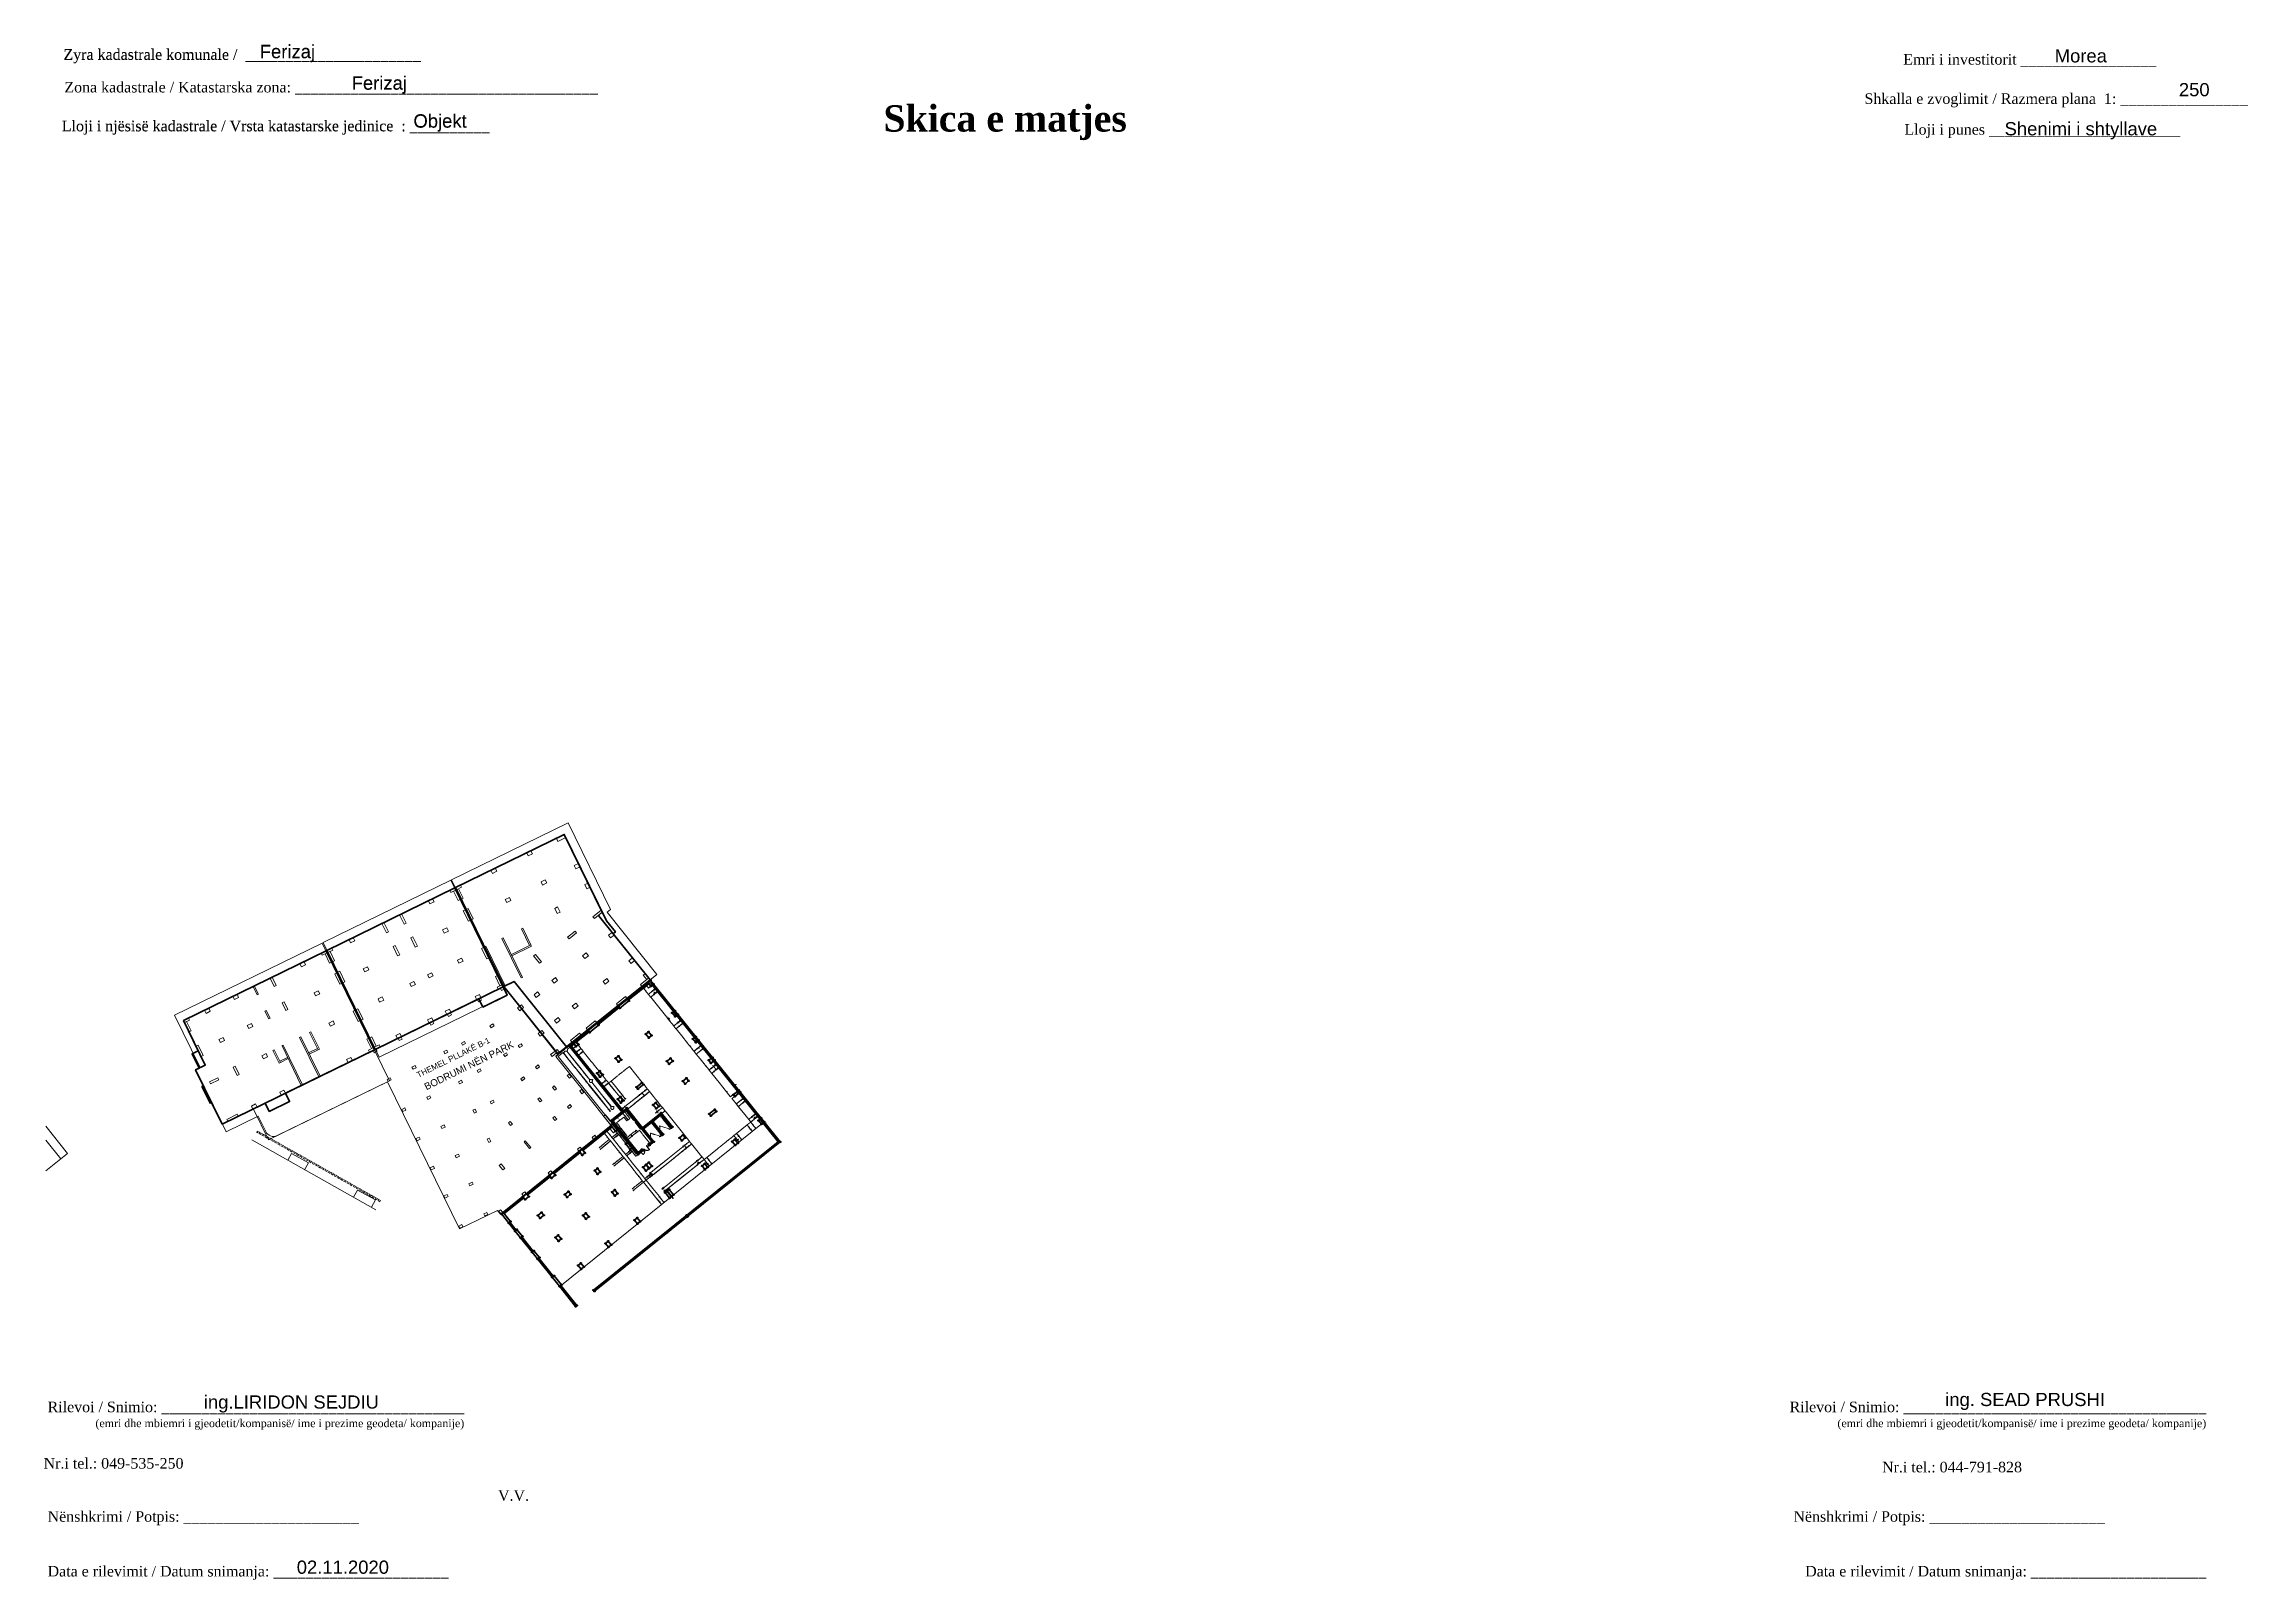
# Paper-space layout 'Manuali (2)' of a CAD drawing. Header units: metres, sheet in millimetres. Extents: x 1 to 419, y 1 to 292.
# The model-space entities are those that its viewports show. They can reach past a viewport. Long polylines and large blocks are cut down to what shows.
import ezdxf

# ---------------------------------------------------------------- set-up
doc = ezdxf.new("R2010")
doc.units = ezdxf.units.M
doc.header["$PDMODE"] = 32
doc.header["$PDSIZE"] = 0.2
doc.linetypes.add('DASHED', pattern=[0.75, 0.5, -0.25])
doc.linetypes.add('DASHED2', pattern=[0.375, 0.25, -0.125])
doc.layers.get('0').update_dxf_attribs({"lineweight": 0})
doc.layers.get('Defpoints').update_dxf_attribs({"lineweight": 0})
for name, color, linetype, lineweight, true_color in [('A - Bodrumi -1 Polyline_Pen_No__23', 7, 'Continuous', 0, 0xff6600), ('A - Kati karakteristik polyline_Pen_No__8', 7, 'Continuous', 0, 0xa80f02), ('A - objekti 1 gjendja faktike_Pen_No__3', 7, 'Continuous', 0, 0xff6600), ('A - objekti 1 gjendja faktike_Pen_No__8', 7, 'Continuous', 0, 0xa80f02), ('A - Sutereni Polyline_Pen_No__4', 7, 'Continuous', 0, 0x029e21), ('objekti -xeni', 7, 'Continuous', 0, 0xa80f02), ('objekti xeni terasa', 7, 'Continuous', 0, 0x684066)]:
    doc.layers.add(name, color=color, linetype=linetype, lineweight=lineweight, true_color=true_color)
for name, color, linetype, lineweight in [('A - Bodrumi -2 Polyline_Pen_No__75', 6, 'Continuous', 0), ('A - objekti 1 gjendja faktike_Pen_No__1', 7, 'Continuous', 0), ('A - objekti 1 gjendja faktike_Pen_No__7', 7, 'Continuous', 0), ('A - Perdhesa Polyine_Pen_No__6', 5, 'Continuous', 0), ('A - Shtyllat_Pen_No__1', 7, 'Continuous', 0), ('ll-cde-shtyllat', 7, 'Continuous', 0), ('Matjet_04.12.2019', 1, 'Continuous', 0), ('objekti -xeni muri', 4, 'Continuous', 0), ('Parcelat baze', 7, 'Continuous', 0), ('shytllat', 5, 'Continuous', 0), ('Structural - Bearing_Pen_No__27', 7, 'Continuous', 0), ('Te dhenat e gjeodetit', 7, 'Continuous', 0), ('txt korniza', 7, 'Continuous', 0)]:
    doc.layers.add(name, color=color, linetype=linetype, lineweight=lineweight)
doc.layers.get('Parcelat baze').freeze()
doc.styles.add('GENERATED_STYLE_1', font='arial.ttf')
doc.styles.get("Standard").update_dxf_attribs({"font": 'arial.ttf'})
doc.dimstyles.get("Standard").update_dxf_attribs({"dimtxt": 0.18, "dimasz": 0.18, "dimexe": 0.18, "dimexo": 0.0625, "dimgap": 0.09, "dimtad": 0, "dimtih": 1, "dimtoh": 1, "dimdec": 4, "dimzin": 0, "dimdsep": 46, "dimtxsty": 'Standard', "dimcen": 0.09, "dimadec": 0, "dimazin": 0, "dimtfac": 1, "dimtdec": 4, "dimtofl": 0, "dimtmove": 0, "dimatfit": 3, "dimfxl": 1, "dimtolj": 1, "dimtzin": 0, "dimarcsym": 0})

psp = doc.layouts.new('Manuali (2)')

# ---------------------------------------------------------------- texts
at = {"insert": (87.08, 17.84), "char_height": 2, "width": 9.4297, "attachment_point": 1}
psp.add_mtext('{\\fTimes New Roman|b0|i0|c0|p18;V.V.                                 }', dxfattribs=at)
at = {"layer": 'Te dhenat e gjeodetit'}
for s, insert, char_height, width, attachment_point in [('{\\fTimes New Roman|b0|i0|c0|p18; Rilevoi / Snimio: ______________________________________\\P             \\H0.75x;(emri dhe mbiemri i gjeodetit/kompanisë/ ime i prezime geodeta/ kompanije)}', (0.96, 34.62), 2, 87.3883, 1), ('ing.LIRIDON SEJDIU', (31.32, 35.8), 2.5, 35.1364, 1), ('{\\fTimes New Roman|b0|i0|c0|p18; Rilevoi / Snimio: ______________________________________\\P             \\H0.75x;(emri dhe mbiemri i gjeodetit/kompanisë/ ime i prezime geodeta/ kompanije)}', (410.82, 34.62), 2, 87.3883, 3), ('\\pi-7.5,l10,t10;ing.^ISEAD PRUSHI', (391.62, 36.28), 2.5, 39.2225, 3), ('{\\fTimes New Roman|b0|i0|c0|p18;Nr.i tel.: 049-535-250                                }', (0.96, 23.93), 2, 83.344, 1), ('{\\fTimes New Roman|b0|i0|c0|p18;Nr.i tel.: 044-791-828                                }', (375.9, 23.22), 2, 83.344, 3), ('{\\fTimes New Roman|b0|i0|c0|p18; Nënshkrimi / Potpis: ______________________\\P                                 }', (0.96, 13.86), 2, 83.344, 1), ('{\\fTimes New Roman|b0|i0|c0|p18; Nënshkrimi / Potpis: ______________________\\P                                 }', (391.58, 13.86), 2, 83.344, 3)]:
    psp.add_mtext(s, dxfattribs=dict(at, insert=insert, char_height=char_height, width=width, attachment_point=attachment_point))
at = {"layer": 'txt korniza'}
for s, insert, char_height, width, attachment_point in [('{\\fTimes New Roman|b0|i0|c0|p18; Zyra kadastrale komunale /  ______________________}', (3.97, 290.95), 2, 81.1742, 1), ('{\\fTimes New Roman|b0|i0|c0|p18; Zyra kadastrale komunale /  ______________________}', (3.97, 290.89), 2, 81.1742, 1), ('Ferizaj', (41.92, 291.75), 2.5, 19.3474, 1), ('Ferizaj', (41.92, 291.7), 2.5, 19.3474, 1), ('{\\fTimes New Roman|b0|i0|c0|p18;Emri i investitorit _________________}', (353.4, 290), 2, 98.5379, 1), ('Morea', (382.1, 290.91), 2.5, 28.7154, 1), ('{\\fTimes New Roman|b0|i0|c0|p18; Zona kadastrale / Katastarska zona: ______________________________________}', (4.14, 284.72), 2, 101.8807, 1), ('Ferizaj', (59.34, 285.79), 2.5, 40.037, 1), ('Ferizaj', (59.34, 285.73), 2.5, 40.037, 1), ('250', (405.63, 284.5), 2.5, 19.3474, 1), ('{\\fBook Antiqua|b1|i0|c0|p18;\\H1.333x;^I^I\\H1.8755x;^I^I^ISkica e matjes}', (120.11, 280.3), 2, 93.8913, 1), ('{\\fTimes New Roman|b0|i0|c0|p18; Shkalla e zvoglimit / Razmera plana  1: ________________}', (345.29, 282.55), 2, 98.5379, 1), ('{\\fTimes New Roman|b0|i0|c0|p18; Lloji i njësisë kadastrale / Vrsta katastarske jedinice  : __________ }', (3.66, 277.4), 2, 108.0893, 1), ('{\\fTimes New Roman|b0|i0|c0|p18; Lloji i njësisë kadastrale / Vrsta katastarske jedinice  : __________ }', (3.66, 277.34), 2, 108.0893, 1), ('Objekt', (71.05, 278.59), 2.5, 14.2476, 1), ('Objekt', (71.05, 278.54), 2.5, 14.2476, 1), ('{\\fTimes New Roman|b0|i0|c0|p18;Lloji i punes ________________________}', (353.62, 276.72), 2, 98.5379, 1), ('Shenimi i shtyllave', (372.6, 277.09), 2.5, 28.7154, 1), ('02.11.2020', (48.93, 4.5), 2.5, 19.3474, 1), ('{\\fTimes New Roman|b0|i0|c0|p18; Data e rilevimit / Datum snimanja: ______________________\\P                                 }', (0.96, 3.49), 2, 83.344, 1), ('{\\fTimes New Roman|b0|i0|c0|p18; Data e rilevimit / Datum snimanja: ______________________\\P                                 }', (410.82, 3.49), 2, 83.344, 3)]:
    psp.add_mtext(s, dxfattribs=dict(at, insert=insert, char_height=char_height, width=width, attachment_point=attachment_point))

msp = doc.modelspace()

# ---------------------------------------------------------------- texts
at = {"layer": 'A - objekti 1 gjendja faktike_Pen_No__1', "color": 7, "linetype": 'Continuous', "lineweight": 13, "char_height": 0.045, "attachment_point": 7, "rotation": 360, "style": 'GENERATED_STYLE_1'}
for s, insert in [('\\A1;0.0200', (7511950.19397, 4692383.99989)), ('\\A1;0.0020', (7511970.39629, 4692359.53771)), ('\\A1;0.0050', (7511954.12214, 4692346.38667))]:
    msp.add_mtext(s, dxfattribs=dict(at, insert=insert))
at = {"layer": 'A - objekti 1 gjendja faktike_Pen_No__3', "color": 30, "linetype": 'Continuous', "lineweight": 18, "true_color": 0xff6600, "insert": (7511910.48279, 4692367.22386), "char_height": 1, "width": 16.7692217, "attachment_point": 7, "rotation": 26.2085609, "style": 'GENERATED_STYLE_1'}
msp.add_mtext('\\A1;THEMEL PLLAKË B-1', dxfattribs=at)
at = {"layer": 'A - objekti 1 gjendja faktike_Pen_No__3', "color": 0, "linetype": 'Continuous', "lineweight": 18, "insert": (7511911.87466, 4692365.06633), "char_height": 1.2, "attachment_point": 7, "rotation": 26.2085609, "style": 'GENERATED_STYLE_1'}
msp.add_mtext('\\A1;BODRUMI NËN PARK', dxfattribs=at)

# ---------------------------------------------------------------- blocks, each defined once
blk = doc.blocks.new('*D61')
at = {"layer": 'Defpoints', "color": 0, "transparency": 16777216}
for p in [(7511954.19, 4692346.79), (7511954.19, 4692346.79), (7511954.45, 4692346.46)]:
    blk.add_point(p, dxfattribs=at)
at = {"layer": 'Matjet_04.12.2019', "color": 0, "lineweight": -2, "transparency": 16777216}
for p, q in [((7511954.2, 4692346.78), (7511954.48, 4692346.43)), ((7511954.2, 4692346.78), (7511954.48, 4692346.43)), ((7511954.38, 4692346.41), (7511954.33, 4692346.41)), ((7511954.41, 4692346.44), (7511954.38, 4692346.41)), ((7511954.49, 4692346.5), (7511954.52, 4692346.52))]:
    blk.add_line(p, q, dxfattribs=at)
at = {"layer": 'Matjet_04.12.2019', "color": 0, "transparency": 16777216}
for points in [[(7511954.41, 4692346.44), (7511954.42, 4692346.43), (7511954.45, 4692346.46)], [(7511954.48, 4692346.5), (7511954.49, 4692346.49), (7511954.45, 4692346.47)]]:
    blk.add_solid(points, dxfattribs=at)
at = {"layer": 'Matjet_04.12.2019', "color": 0, "transparency": 16777216, "insert": (7511954.22, 4692346.41), "char_height": 0.045, "attachment_point": 5}
blk.add_mtext('\\A1;0.0050', dxfattribs=at)
blk = doc.blocks.new('*D62')
at = {"layer": 'Defpoints', "color": 0, "transparency": 16777216}
for p in [(7511970.16, 4692359.62), (7511970.16, 4692359.62), (7511970.26, 4692359.5)]:
    blk.add_point(p, dxfattribs=at)
at = {"layer": 'Matjet_04.12.2019', "color": 0, "lineweight": -2, "transparency": 16777216}
for p, q in [((7511970.17, 4692359.61), (7511970.29, 4692359.47)), ((7511970.17, 4692359.61), (7511970.29, 4692359.47)), ((7511970.22, 4692359.47), (7511970.19, 4692359.45)), ((7511970.29, 4692359.53), (7511970.33, 4692359.56)), ((7511970.33, 4692359.56), (7511970.37, 4692359.56))]:
    blk.add_line(p, q, dxfattribs=at)
at = {"layer": 'Matjet_04.12.2019', "color": 0, "transparency": 16777216}
for points in [[(7511970.22, 4692359.48), (7511970.23, 4692359.47), (7511970.26, 4692359.5)], [(7511970.29, 4692359.54), (7511970.3, 4692359.53), (7511970.26, 4692359.5)]]:
    blk.add_solid(points, dxfattribs=at)
at = {"layer": 'Matjet_04.12.2019', "color": 0, "transparency": 16777216, "insert": (7511970.49, 4692359.56), "char_height": 0.045, "attachment_point": 5}
blk.add_mtext('\\A1;0.0020', dxfattribs=at)
blk = doc.blocks.new('*D63')
at = {"layer": 'Defpoints', "color": 0, "transparency": 16777216}
for p in [(7511950.52, 4692384.08), (7511950.55, 4692384.04), (7511950.56, 4692384.05)]:
    blk.add_point(p, dxfattribs=at)
at = {"layer": 'Matjet_04.12.2019', "color": 0, "lineweight": -2, "transparency": 16777216}
for p, q in [((7511950.45, 4692384.02), (7511950.4, 4692384.02)), ((7511950.48, 4692384.05), (7511950.45, 4692384.02)), ((7511950.54, 4692384.05), (7511950.49, 4692384.11)), ((7511950.56, 4692384.06), (7511950.51, 4692384.13)), ((7511950.57, 4692384.12), (7511950.6, 4692384.15))]:
    blk.add_line(p, q, dxfattribs=at)
at = {"layer": 'Matjet_04.12.2019', "color": 0, "transparency": 16777216}
for points in [[(7511950.48, 4692384.06), (7511950.49, 4692384.04), (7511950.52, 4692384.08)], [(7511950.56, 4692384.12), (7511950.57, 4692384.11), (7511950.53, 4692384.09)]]:
    blk.add_solid(points, dxfattribs=at)
at = {"layer": 'Matjet_04.12.2019', "color": 0, "transparency": 16777216, "insert": (7511950.29, 4692384.02), "char_height": 0.045, "attachment_point": 5}
blk.add_mtext('\\A1;0.0200', dxfattribs=at)
blk = doc.blocks.new('A$C51214811')
for points in [[(389.4, 419.9), (389.4, 417.5), (340.2, 417.5), (290.9, 417.5), (290.9, 418.1, 0.009548), (290.9, 418.4, 0.049915), (290.9, 418.5, 0.10733), (290.8, 418.6, 0.169902), (290.7, 418.7, 0.193767), (290.7, 418.6, 0.187015), (290.6, 418.6, 0.057148), (290.6, 418.4, 0.006439), (290.6, 418.1), (290.6, 417.5), (205.6, 417.5), (120.5, 417.5), (120.5, 417.7, 0.121751), (120.5, 417.8, 0.240809), (120.4, 417.9, 0.240762), (120.3, 417.8, 0.121725), (120.2, 417.7), (120.2, 417.5), (62.9, 417.5), (5.6, 417.5), (5.6, 417.7, 0.117178), (5.5, 417.8, 0.220971), (5.4, 417.9, 0.278484), (5.3, 417.9, 0.145254), (5.2, 417.7), (5.2, 417.5), (3.6, 417.5), (1.9, 417.5), (1.9, 410.8), (1.8, 404.1), (0.9, 404.1, 0.004595), (0.4, 404.1, 0.034244), (0.2, 404.1, 0.087488), (0.1, 404, 0.215956), (0, 403.9, 0.271434), (0, 403.9, 0.135392), (0.1, 403.8, 0.03688), (0.4, 403.8, 0.003525), (0.9, 403.8), (1.8, 403.8), (1.8, 395.5), (1.8, 387.2), (1.4, 387.2, 0.01883), (1.3, 387.2, 0.03053), (1.1, 387.2, 0.031449), (1, 387.2, 0.322437), (1, 387.1, 0.322621), (1, 387.1, 0.031364), (1.1, 387.1, 0.03048), (1.3, 387, 0.018798), (1.4, 387), (1.8, 387), (1.6, 386.6, 0.005), (1.5, 386.4, 0.007254), (1.4, 386.3, 0.004036), (1.3, 386.1, 0.112633), (1.3, 386.1, 0.342162), (1.4, 386, 0.178914), (1.5, 386, 0.082515), (1.6, 386.1, 0.057668), (1.7, 386.3, -0.724451), (1.8, 386.2, -0.01369), (1.8, 385.5, -0.005537), (1.8, 384.1, -0.000386), (1.8, 380.2), (1.8, 373.8), (1.4, 373.8, 0.01883), (1.3, 373.8, 0.03053), (1.1, 373.8, 0.031449), (1, 373.8, 0.322437), (1, 373.8, 0.323995), (1, 373.7, 0.030733), (1.1, 373.7, 0.030109), (1.3, 373.7, 0.018556), (1.4, 373.7), (1.9, 373.7), (1.6, 373.2, 0.004646), (1.4, 372.9, 0.058875), (1.4, 372.7, 0.283732), (1.4, 372.7, 0.184762), (1.4, 372.7, 0.147992), (1.5, 372.7, 0.039692), (1.6, 372.7, 0.036605), (1.6, 372.8, 0.030774), (1.7, 372.9, -0.749797), (1.8, 372.9, -0.001332), (1.8, 370.3, -0.001783), (1.8, 365.9, -0.000133), (1.8, 354.1), (1.8, 335), (1.4, 335, 0.01883), (1.3, 335, 0.03053), (1.1, 335, 0.031449), (1, 335, 0.322437), (1, 334.9, 0.322621), (1, 334.9, 0.031364), (1.1, 334.9, 0.03048), (1.3, 334.8, 0.018798), (1.4, 334.8), (1.8, 334.8), (1.6, 334.4, 0.005), (1.5, 334.2, 0.007254), (1.4, 334.1, 0.004036), (1.3, 333.9, 0.112633), (1.3, 333.9, 0.342162), (1.4, 333.8, 0.178914), (1.5, 333.8, 0.082515), (1.6, 333.9, 0.057668), (1.7, 334.1, -0.70103), (1.8, 334, -0.026995), (1.8, 333.6, -0.007612), (1.8, 332.6, -0.000511), (1.8, 329.6), (1.8, 324.9), (1.4, 324.9, 0.01883), (1.3, 324.9, 0.03053), (1.1, 324.9, 0.031449), (1, 324.9, 0.322437), (1, 324.9, 0.323995), (1, 324.8, 0.030733), (1.1, 324.8, 0.030109), (1.3, 324.8, 0.018556), (1.4, 324.8), (1.9, 324.8), (1.6, 324.3, 0.004646), (1.4, 324, 0.058875), (1.4, 323.8, 0.283732), (1.4, 323.8, 0.184762), (1.4, 323.8, 0.147992), (1.5, 323.8, 0.039692), (1.6, 323.8, 0.036605), (1.6, 323.9, 0.030774), (1.7, 324, -0.729247), (1.8, 324, -0.011115), (1.8, 323.2, -0.005014), (1.8, 321.6, -0.000353), (1.8, 317.3), (1.8, 310.3), (1.2, 310.3), (0.6, 310.3), (1.2, 310.2), (1.8, 310.2), (1.8, 308.7), (1.8, 307.1), (0.9, 307.1, 0.003525), (0.4, 307.1, 0.03688), (0.1, 307.1, 0.135392), (0, 307, 0.271434), (0, 306.9, 0.216015), (0.1, 306.9, 0.087454), (0.2, 306.8, 0.034227), (0.4, 306.8, 0.004591), (0.9, 306.8), (1.8, 306.7), (1.8, 265.7), (1.8, 224.6), (1.4, 224.6, 0.01883), (1.3, 224.6, 0.03053), (1.1, 224.6, 0.031449), (1, 224.6, 0.322437), (1, 224.5, 0.322621), (1, 224.5, 0.031364), (1.1, 224.5, 0.03048), (1.3, 224.4, 0.018798), (1.4, 224.4), (1.8, 224.4), (1.6, 224, 0.005), (1.5, 223.8, 0.007254), (1.4, 223.7, 0.004036), (1.3, 223.5, 0.112633), (1.3, 223.5, 0.342162), (1.4, 223.4, 0.178914), (1.5, 223.4, 0.082515), (1.6, 223.5, 0.057668), (1.7, 223.7, -0.696987), (1.8, 223.6, -0.029387), (1.8, 223.2, -0.007916), (1.8, 222.2, -0.000528), (1.8, 219.4), (1.8, 214.9), (1.4, 214.9, 0.01883), (1.3, 214.9, 0.03053), (1.1, 214.9, 0.031449), (1, 214.8, 0.322437), (1, 214.8, 0.323995), (1, 214.8, 0.030733), (1.1, 214.7, 0.030109), (1.3, 214.7, 0.018556), (1.4, 214.7), (1.9, 214.7), (1.6, 214.3, 0.004646), (1.4, 213.9, 0.058875), (1.4, 213.8, 0.283732), (1.4, 213.7, 0.184762), (1.4, 213.7, 0.147992), (1.5, 213.7, 0.039692), (1.6, 213.8, 0.036605), (1.6, 213.8, 0.030774), (1.7, 213.9, -0.739207), (1.8, 213.9, -0.006027), (1.8, 212.8, -0.003734), (1.8, 210.7, -0.000269), (1.8, 204.9), (1.8, 195.7), (0.9, 195.7, 0.003525), (0.4, 195.7, 0.03688), (0.1, 195.6, 0.135392), (0, 195.6, 0.271434), (0, 195.5, 0.216015), (0.1, 195.4, 0.087454), (0.2, 195.4, 0.034227), (0.4, 195.4, 0.004591), (0.9, 195.4), (1.8, 195.3), (1.8, 171.3), (1.8, 147.2), (1.4, 147.2, 0.01883), (1.3, 147.2, 0.03053), (1.1, 147.2, 0.031449), (1, 147.1, 0.322437), (1, 147.1, 0.323995), (1, 147.1, 0.030733), (1.1, 147.1, 0.030109), (1.3, 147, 0.018556), (1.4, 147), (1.9, 147), (1.6, 146.6, 0.004646), (1.4, 146.2, 0.058875), (1.4, 146.1, 0.283732), (1.4, 146, 0.184762), (1.4, 146, 0.147992), (1.5, 146, 0.039692), (1.6, 146.1, 0.036605), (1.6, 146.2, 0.030774), (1.7, 146.2, -0.682908), (1.8, 146.2, -0.037889), (1.8, 145.9, -0.008893), (1.8, 145, -0.000583), (1.8, 142.4), (1.8, 138.4), (1.4, 138.4, 0.014068), (1.2, 138.4, 0.058865), (1.1, 138.4, 0.122766), (1, 138.3, 0.200296), (1, 138.3, 0.199703), (1, 138.2, 0.122981), (1.1, 138.2, 0.059108), (1.2, 138.2, 0.014185), (1.4, 138.1), (1.8, 138.1), (1.6, 137.7, 0.025904), (1.4, 137.4, 0.148185), (1.4, 137.2, 0.571902), (1.5, 137.2, 0.057424), (1.6, 137.4), (1.8, 137.6), (1.8, 132.4), (1.8, 127.2), (1.2, 127.2), (0.6, 127.2), (1.2, 127.2), (1.8, 127.1), (1.8, 116.2), (1.8, 105.2), (1.6, 104.7, 0.065452), (1.1, 103.6, 0.062902), (1, 102.5, 0.064063), (1.2, 101.3, 0.073024), (1.6, 100.3), (1.8, 100), (1.8, 95.4), (1.8, 90.8), (1.4, 90.8, 0.014068), (1.2, 90.8, 0.058865), (1.1, 90.7, 0.122766), (1, 90.7, 0.200296), (1, 90.6, 0.188641), (1, 90.6, 0.12648), (1.1, 90.5, 0.063857), (1.2, 90.5, 0.016668), (1.4, 90.5, -0.015671), (1.5, 90.5, -0.02567), (1.6, 90.5, -0.023434), (1.7, 90.5, -0.342127), (1.8, 90.5, -0.111035), (1.8, 90.4, -0.00754), (1.7, 90.3, -0.010506), (1.6, 90.2, -0.007675), (1.6, 90.1, 0.008462), (1.4, 89.8, 0.082221), (1.4, 89.7, 0.306756), (1.4, 89.6, 0.143541), (1.5, 89.6, 0.140065), (1.5, 89.6, 0.048038), (1.6, 89.7, 0.04323), (1.7, 89.7, 0.038085), (1.7, 89.8, -0.767315), (1.8, 89.8, -0.003189), (1.8, 88.4, -0.003051), (1.8, 86, -0.000311), (1.8, 80.4), (1.8, 70.8), (1, 70.8, 0.003739), (0.4, 70.8, 0.038603), (0.2, 70.8, 0.141275), (0.1, 70.7, 0.263156), (0.1, 70.7, 0.210759), (0.1, 70.6, 0.090295), (0.3, 70.5, 0.03574), (0.5, 70.5, 0.004945), (1, 70.5), (1.8, 70.5), (1.9, 69.1), (1.9, 67.7), (129.4, 67.7), (256.8, 67.7), (256.8, 65.3), (256.8, 62.9), (256.2, 62.8), (255.6, 62.8), (256.2, 62.8), (256.8, 62.8), (256.8, 55.2), (256.8, 47.5), (256.4, 47.5, 0.01883), (256.2, 47.5, 0.03053), (256.1, 47.5, 0.031449), (256, 47.5, 0.322437), (256, 47.5, 0.324455), (256, 47.4, 0.030522), (256.1, 47.4, 0.029984), (256.2, 47.4, 0.018474), (256.4, 47.4), (256.8, 47.4), (256.6, 46.9, 0.003411), (256.4, 46.6, 0.063933), (256.3, 46.4, 0.336766), (256.4, 46.4, 0.129778), (256.4, 46.4, 0.140065), (256.5, 46.4, 0.048038), (256.6, 46.4, 0.04323), (256.6, 46.5, 0.038085), (256.7, 46.6, -0.736306), (256.8, 46.6, -0.018558), (256.8, 46.1, -0.007043), (256.8, 45, -0.000656), (256.8, 42.5), (256.8, 38.1), (256.4, 38.1, 0.014459), (256.2, 38.1, 0.056061), (256.1, 38.1, 0.113132), (256, 38.1, 0.21271), (256, 38, 0.214386), (256, 38, 0.09703), (256.1, 37.9, 0.053321), (256.2, 37.9, 0.0163), (256.4, 37.9), (256.8, 37.9), (256.6, 37.4, 0.028414), (256.4, 37.1, 0.155884), (256.4, 37, 0.566946), (256.5, 36.9, 0.057366), (256.6, 37.1), (256.8, 37.3), (256.8, 19), (256.8, 0.6), (256.3, 0.6, 0.015182), (256.1, 0.6, 0.030501), (255.9, 0.5, 0.035837), (255.8, 0.5, 0.223019), (255.8, 0.4, 0.338826), (255.8, 0.4, 0.095119), (255.8, 0.4, 0.041244), (256, 0.3, 0.009683), (256.3, 0.3, -0.008944), (256.6, 0.3, -0.060803), (256.7, 0.3, -0.137221), (256.8, 0.3, -0.123333), (256.9, 0.2, 0.142543), (256.9, 0, 0.189382), (257, 0, 0.189382), (257.2, 0, 0.142543), (257.2, 0.2, -0.10515), (257.3, 0.3, -0.136243), (257.3, 0.3, -0.073882), (257.5, 0.3, -0.014834), (257.7, 0.3, 0.014606), (257.9, 0.3, 0.059971), (258, 0.4, 0.123714), (258.1, 0.4, 0.19762), (258.1, 0.5, 0.200296), (258.1, 0.5, 0.122766), (258, 0.6, 0.058865), (257.9, 0.6, 0.014068), (257.7, 0.6), (257.3, 0.6), (257.3, 0.9, -0.035807), (257.3, 1.1, -0.055796), (257.3, 1.2, -0.060488), (257.4, 1.3, -0.052255), (257.4, 1.4), (257.6, 1.6), (258.4, 0.9, 0.005547), (258.6, 0.6, 0.008462), (258.9, 0.4, 0.003913), (259.1, 0.2, 0.181017), (259.2, 0.2, 0.180395), (259.2, 0.2, 0.003711), (259.4, 0.4, 0.008211), (259.7, 0.6, 0.005372), (260, 0.9, -0.004777), (260.4, 1.3, -0.035269), (260.6, 1.5, -0.093162), (260.7, 1.5, -0.240508), (260.8, 1.5, -0.107313), (260.9, 1.4, -0.05033), (260.9, 1.3, -0.039979), (261, 1.2, -0.022373), (261, 1), (261, 0.6), (260.5, 0.6, 0.018956), (260.1, 0.5, 0.324584), (260, 0.4, 0.445195), (260, 0.4, 0.020532), (260.5, 0.3, -0.010299), (260.7, 0.3, -0.064527), (260.9, 0.3, -0.137837), (261, 0.3, -0.117582), (261, 0.2, 0.142543), (261.1, 0, 0.189382), (261.2, 0, 0.189382), (261.3, 0, 0.142543), (261.4, 0.2, -0.181746), (261.5, 0.3, -0.127595), (261.6, 0.3, -0.131321), (261.8, 0.3, -0.195002), (261.9, 0.2, 0.081035), (261.9, 0.2, 0.065663), (261.9, 0.1, 0.06652), (262, 0.1, 0.088478), (262, 0.1, 0.096942), (262.1, 0.1, 0.097427), (262.1, 0.1, 0.098422), (262.1, 0.2, 0.101174), (262.2, 0.2, -0.064853), (262.2, 0.3, -0.082425), (262.2, 0.3, -0.098894), (262.2, 0.3, -0.148195), (262.2, 0.3, 0.148195), (262.3, 0.3, 0.098894), (262.3, 0.4, 0.082425), (262.3, 0.4, 0.064853), (262.3, 0.5, 0.064853), (262.3, 0.5, 0.082425), (262.3, 0.6, 0.098894), (262.3, 0.6, 0.148195), (262.2, 0.6, -0.333522), (262.2, 0.6, -0.026401), (262.2, 0.7, -0.027515), (262.2, 0.9, -0.016878), (262.2, 1.1, 0.00915), (262.2, 1.3, 0.071543), (262.1, 1.4, 0.204662), (262.1, 1.5, 0.158528), (262, 1.5, 0.149402), (261.9, 1.5, 0.109659), (261.9, 1.4, 0.059101), (261.9, 1.3, 0.014771), (261.8, 1, -0.010527), (261.8, 0.8, -0.096178), (261.8, 0.7, -0.201009), (261.7, 0.6, -0.073654), (261.6, 0.6), (261.4, 0.6), (261.4, 18.7), (261.4, 36.8), (261.6, 37.1), (261.8, 37.3), (261.8, 37, 0.046025), (261.8, 36.7, 0.077695), (261.9, 36.5, 0.153779), (262, 36.4, 0.323268), (262.1, 36.4, 0.173476), (262.1, 36.5, 0.00632), (262.1, 36.7, 0.010901), (262.2, 36.9, 0.007362), (262.2, 37.2), (262.2, 37.9), (269.5, 37.9), (276.8, 37.9), (276.6, 37.5, 0.022251), (276.5, 37.3, 0.053466), (276.4, 37.1, 0.105612), (276.4, 36.9, 0.358625), (276.4, 36.9, 0.209335), (276.5, 36.9, 0.022051), (276.5, 37, 0.024308), (276.6, 37.1, 0.017141), (276.7, 37.2), (276.8, 37.5), (276.9, 37, 0.013488), (276.9, 36.5, 0.580342), (277, 36.4, 0.210817), (277.1, 36.6, 0.009535), (277.1, 37.2), (277.1, 37.9), (280.9, 37.9), (284.7, 37.9), (284.7, 19, 0.000291), (284.8, 10.6, 0.000828), (284.8, 4.8, 0.000039), (284.8, 0.1, 0.412858), (284.8, 0.1, 0.412858), (284.9, 0.1, 0.000039), (284.9, 4.8, 0.000828), (284.9, 10.6, 0.000291), (284.9, 19), (284.9, 37.9), (287.5, 37.9), (290.1, 37.9), (290.1, 19.2), (290.1, 0.6), (289.9, 0.6, 0.061947), (289.7, 0.5, 0.261688), (289.6, 0.4, 0.376783), (289.6, 0.4, 0.077948), (289.8, 0.3, -0.042924), (289.9, 0.3, -0.068853), (290, 0.3, -0.083393), (290.1, 0.2, -0.105792), (290.1, 0.2, 0.018157), (290.2, 0.1, 0.289816), (290.2, 0.1, 0.225928), (290.2, 0.1, 0.011806), (290.3, 0.2, -0.126283), (290.4, 0.3, -0.066919), (290.5, 0.3, -0.034697), (290.7, 0.3, -0.006882), (291.2, 0.3, 0.005824), (291.6, 0.3, 0.034858), (291.8, 0.4, 0.083308), (291.9, 0.4, 0.275591), (291.9, 0.5, 0.280451), (291.9, 0.5, 0.080293), (291.8, 0.6, 0.033635), (291.6, 0.6, 0.005528), (291.1, 0.6), (290.3, 0.6), (290.3, 19.2), (290.3, 37.9), (307.1, 37.9), (323.9, 37.9), (323.7, 37.4, 0.022225), (323.5, 37.1, 0.222541), (323.5, 36.9, 0.536942), (323.6, 36.9, 0.030691), (323.8, 37.2), (324, 37.5), (324, 37, 0.014871), (324.1, 36.5, 0.612674), (324.1, 36.5, 0.191836), (324.2, 36.6, 0.010594), (324.2, 37.2), (324.3, 37.9), (328.2, 37.9, -0.000794), (329.8, 37.9, -0.001324), (331, 37.9, -0.000071), (332.2, 37.9, -0.411651), (332.2, 37.9, -0.118776), (332.2, 37.8, -0.002401), (332.1, 37.7, -0.005535), (332.1, 37.6, -0.003675), (332, 37.5, 0.011167), (331.9, 37.3, 0.013731), (331.8, 37.2, 0.012176), (331.8, 37, 0.090598), (331.8, 37, 0.192997), (331.8, 36.9, 0.340288), (331.9, 36.9, 0.109392), (332, 37, 0.035201), (332.1, 37.2), (332.3, 37.4), (332.3, 36.9, 0.012342), (332.3, 36.7, 0.047346), (332.4, 36.5, 0.091756), (332.4, 36.4, 0.224419), (332.5, 36.4, 0.269279), (332.5, 36.5, 0.079408), (332.6, 36.6, 0.03557), (332.6, 36.8, 0.006611), (332.6, 37.2), (332.6, 37.9), (338.3, 37.9), (343.9, 37.9), (343.7, 37.5, 0.014122), (343.6, 37.4, 0.016351), (343.5, 37.2, 0.015522), (343.5, 37.1, 0.086748), (343.5, 37, 0.153061), (343.5, 36.9, 0.384928), (343.6, 36.9, 0.122288), (343.7, 37, 0.033834), (343.8, 37.2), (343.9, 37.5), (344, 37, 0.01551), (344, 36.7, 0.028269), (344, 36.6, 0.030562), (344.1, 36.4, 0.222764), (344.1, 36.4, 0.394072), (344.2, 36.4, 0.061095), (344.2, 36.5, 0.029435), (344.2, 36.8, 0.006363), (344.2, 37.1), (344.2, 37.9), (345.8, 37.9), (347.4, 37.9), (347.4, 19, 0.000291), (347.4, 10.6, 0.000828), (347.4, 4.8, 0.000039), (347.4, 0.1, 0.412858), (347.4, 0.1, 0.412858), (347.5, 0.1, 0.000039), (347.5, 4.8, 0.000828), (347.5, 10.6, 0.000291), (347.5, 19), (347.5, 37.9), (350.1, 37.9), (352.7, 37.9), (352.7, 19, 0.000292), (352.7, 10.7, 0.000828), (352.7, 4.9, 0.000039), (352.8, 0.2, 0.412526), (352.8, 0.1, 0.412526), (352.9, 0.2, 0.000039), (352.9, 4.9, 0.000828), (352.9, 10.7, 0.000292), (352.9, 19), (352.9, 37.9), (371.2, 37.9), (389.4, 37.9), (389.4, 37.6, 0.033607), (389.4, 37.5, 0.082504), (389.4, 37.5, 0.12651), (389.5, 37.4, 0.152103), (389.5, 37.4, 0.152103), (389.6, 37.4, 0.12651), (389.6, 37.5, 0.082504), (389.6, 37.5, 0.033607), (389.7, 37.6), (389.7, 37.9), (398.2, 37.9, -0.000692), (401.5, 37.9, -0.001155), (404.3, 37.9, -0.000054), (406.8, 37.9, -0.424202), (406.8, 37.8, -0.10382), (406.8, 37.8, -0.007062), (406.8, 37.7, -0.009869), (406.7, 37.6, -0.007234), (406.6, 37.4, 0.012708), (406.5, 37.3, 0.015414), (406.5, 37.2, 0.01405), (406.4, 37, 0.095102), (406.4, 37, 0.218217), (406.4, 36.9, 0.339983), (406.5, 36.9, 0.086405), (406.6, 37, 0.02268), (406.8, 37.2), (407, 37.6), (407, 37, 0.012065), (407, 36.7, 0.0222), (407, 36.5, 0.01921), (407, 36.4, 0.352506), (407.1, 36.4, 0.365646), (407.1, 36.4, 0.014491), (407.1, 36.6, 0.018502), (407.2, 36.8, 0.009164), (407.2, 37.1), (407.2, 37.9), (408.7, 37.9), (410.2, 37.9), (410, 37.4, 0.022225), (409.8, 37.1, 0.222541), (409.8, 36.9, 0.536942), (409.9, 36.9, 0.030691), (410.1, 37.2), (410.3, 37.5), (410.3, 37, 0.013173), (410.3, 36.5, 0.596495), (410.4, 36.4, 0.206959), (410.5, 36.6, 0.009832), (410.5, 37.2), (410.6, 37.9), (415.4, 37.9), (420.2, 37.9), (420, 37.5, 0.015453), (419.9, 37.4, 0.017323), (419.8, 37.2, 0.016828), (419.8, 37.1, 0.083114), (419.8, 37, 0.026666), (419.8, 36.9, 0.392043), (419.8, 36.9, 0.170615), (419.8, 36.9, 0.007314), (419.9, 37, 0.032777), (420, 37.1, 0.022657), (420.1, 37.2, 0.022921), (420.1, 37.3, 0.042754), (420.2, 37.3, -0.223787), (420.2, 37.4, -0.426246), (420.2, 37.4, -0.047928), (420.3, 37.2, -0.006773), (420.3, 37, 0.012564), (420.3, 36.5, 0.568272), (420.4, 36.4, 0.22225), (420.5, 36.6, 0.00922), (420.5, 37.2), (420.5, 37.9), (428.7, 37.9), (436.9, 37.9), (436.9, 19, 0.000291), (436.9, 10.6, 0.000828), (437, 4.8, 0.000039), (437, 0.1, 0.412858), (437, 0.1, 0.412858), (437.1, 0.1, 0.000039), (437.1, 4.8, 0.000828), (437.1, 10.6, 0.000291), (437.1, 19), (437.1, 37.9), (439.7, 37.9), (442.3, 37.9), (442.3, 19.2), (442.3, 0.6), (442.1, 0.6, 0.07936), (441.9, 0.5, 0.235729), (441.9, 0.4, 0.344765), (441.9, 0.4, 0.106575), (442, 0.3, -0.060886), (442.1, 0.3, -0.065899), (442.2, 0.3, -0.07192), (442.3, 0.2, -0.102185), (442.3, 0.2, 0.018157), (442.4, 0.1, 0.289816), (442.4, 0.1, 0.225928), (442.4, 0.1, 0.011806), (442.5, 0.2, -0.129289), (442.6, 0.3, -0.065826), (442.7, 0.3, -0.033394), (443, 0.3, -0.006314), (443.4, 0.3, 0.005421), (443.8, 0.3, 0.033183), (444.1, 0.4, 0.079155), (444.2, 0.4, 0.282275), (444.2, 0.5, 0.286822), (444.2, 0.5, 0.076301), (444.1, 0.6, 0.032071), (443.8, 0.6, 0.005163), (443.4, 0.6), (442.5, 0.6), (442.5, 19.2), (442.5, 37.9), (473, 37.9, -0.000195), (484.7, 37.9, -0.000326), (494.5, 37.9, -0.000004), (503.4, 37.9, -0.425827), (503.4, 37.8, -0.10382), (503.4, 37.8, -0.007062), (503.4, 37.7, -0.009869), (503.3, 37.6, -0.007234), (503.2, 37.4, 0.012708), (503.1, 37.3, 0.015414), (503.1, 37.2, 0.01405), (503, 37, 0.095102), (503, 37, 0.218217), (503.1, 36.9, 0.339983), (503.1, 36.9, 0.086405), (503.2, 37, 0.02268), (503.4, 37.2), (503.6, 37.6), (503.6, 37, 0.012065), (503.6, 36.7, 0.0222), (503.6, 36.5, 0.01921), (503.7, 36.4, 0.352506), (503.7, 36.4, 0.365646), (503.7, 36.4, 0.014491), (503.8, 36.6, 0.018502), (503.8, 36.8, 0.009164), (503.8, 37.1), (503.8, 37.9), (510.3, 37.9), (516.7, 37.9), (516.5, 37.5, 0.022251), (516.4, 37.3, 0.053466), (516.3, 37.1, 0.105612), (516.3, 36.9, 0.358625), (516.4, 36.9, 0.209335), (516.4, 36.9, 0.022051), (516.5, 37, 0.024308), (516.5, 37.1, 0.017141), (516.6, 37.2), (516.8, 37.5), (516.8, 37, 0.013488), (516.9, 36.5, 0.580342), (516.9, 36.4, 0.210817), (517, 36.6, 0.009535), (517, 37.2), (517.1, 37.9), (520.3, 37.9), (523.5, 37.9), (523.2, 37.5, 0.014935), (523.1, 37.3, 0.03864), (523.1, 37.1, 0.056736), (523, 37, 0.222893), (523.1, 36.9, 0.261617), (523.1, 36.9, 0.12066), (523.2, 37, 0.060267), (523.2, 37, 0.019457), (523.3, 37.2), (523.5, 37.5), (523.6, 37, 0.012564), (523.6, 36.5, 0.568272), (523.7, 36.4, 0.22225), (523.8, 36.6, 0.00922), (523.8, 37.2), (523.8, 37.9), (524.3, 37.9, 0.012253), (524.5, 37.9, 0.054817), (524.7, 37.9, 0.118676), (524.7, 38, 0.210594), (524.8, 38, 0.201256), (524.7, 38.1, 0.122414), (524.7, 38.1, 0.058474), (524.5, 38.1, 0.013882), (524.3, 38.1), (523.9, 38.1), (524.1, 38.5, 0.010753), (524.2, 38.7, 0.013531), (524.3, 38.8, 0.011674), (524.3, 38.9, 0.096868), (524.3, 39, 0.218616), (524.3, 39.1, 0.30655), (524.2, 39.1, 0.101596), (524.1, 39, 0.034596), (524, 38.8), (523.8, 38.5), (523.8, 39.1, 0.009996), (523.8, 39.3, 0.048921), (523.8, 39.5, 0.110787), (523.8, 39.6, 0.227124), (523.7, 39.6, 0.266366), (523.6, 39.6, 0.088943), (523.6, 39.4, 0.037256), (523.6, 39.2, 0.00643), (523.6, 38.9), (523.6, 38.1), (520.4, 38.1, -0.001874), (519.2, 38.2, -0.003126), (518.2, 38.2, -0.000394), (517.3, 38.2, -0.409902), (517.2, 38.2, -0.111035), (517.2, 38.3, -0.00754), (517.3, 38.4, -0.010506), (517.4, 38.5, -0.007675), (517.4, 38.6, 0.007234), (517.5, 38.7, 0.009869), (517.6, 38.9, 0.007062), (517.6, 39, 0.10382), (517.6, 39, 0.333117), (517.6, 39.1, 0.147749), (517.5, 39.1, 0.096128), (517.4, 39, 0.135121), (517.3, 38.9, -0.756009), (517.3, 38.9, -0.013651), (517.3, 39.2, -0.011714), (517.2, 39.5, -0.00567), (517.2, 39.9, 0.003898), (517.2, 40.5, 0.026247), (517.2, 40.8, 0.058328), (517.1, 40.9, 0.252636), (517, 41, 0.361219), (517, 41, 0.058268), (516.9, 40.8, 0.021911), (516.9, 40.4, 0.002461), (516.8, 39.6), (516.8, 38.1), (510.4, 38.1), (503.9, 38.1), (504.2, 38.5, 0.008959), (504.3, 38.8, 0.069373), (504.4, 39, 0.25141), (504.3, 39, 0.198121), (504.3, 39.1, 0.180386), (504.2, 39.1, 0.035725), (504.1, 39, 0.033672), (504.1, 38.9, 0.025766), (504, 38.8), (503.8, 38.4), (503.8, 39, 0.010857), (503.8, 39.5, 0.597596), (503.7, 39.6, 0.219319), (503.6, 39.4, 0.009046), (503.6, 38.9), (503.6, 38.1), (473.1, 38.1), (442.5, 38.1), (442.5, 42.8), (442.5, 47.4), (473, 47.4), (503.5, 47.4), (503.3, 47.1, -0.004855), (503.3, 46.9, -0.005537), (503.2, 46.8, -0.005042), (503.1, 46.7, -0.030884), (503.1, 46.7, 0.094374), (503, 46.6, 0.116251), (503, 46.5, 0.159083), (503.1, 46.4, 0.211125), (503.1, 46.4, 0.175744), (503.2, 46.4, 0.030637), (503.3, 46.5, 0.030019), (503.3, 46.6, 0.022931), (503.4, 46.7), (503.6, 47), (503.6, 46.4, 0.013372), (503.6, 46.2, 0.023366), (503.6, 46, 0.020491), (503.7, 45.9, 0.346819), (503.7, 45.8, 0.365646), (503.7, 45.9, 0.014491), (503.8, 46.1, 0.018502), (503.8, 46.3, 0.009164), (503.8, 46.6), (503.8, 47.4), (513.6, 47.4), (523.5, 47.4), (523.2, 46.9, 0.004639), (523.1, 46.6, 0.060119), (523, 46.4, 0.289671), (523, 46.4, 0.17782), (523.1, 46.4, 0.174943), (523.1, 46.4, 0.032609), (523.2, 46.4, 0.031428), (523.3, 46.6, 0.024173), (523.4, 46.7), (523.6, 47), (523.6, 46.4, 0.008975), (523.6, 46.1, 0.045684), (523.6, 46, 0.104993), (523.6, 45.9, 0.2369), (523.7, 45.8, 0.273642), (523.8, 45.9, 0.084509), (523.8, 46, 0.035355), (523.8, 46.2, 0.005946), (523.8, 46.6), (523.8, 47.4), (524.3, 47.4, 0.017105), (524.5, 47.4, 0.027868), (524.6, 47.4, 0.026982), (524.7, 47.4, 0.332234), (524.8, 47.5, 0.324248), (524.7, 47.5, 0.030617), (524.6, 47.5, 0.03004), (524.5, 47.5, 0.018511), (524.3, 47.5), (523.9, 47.5), (524.1, 47.9, 0.011597), (524.2, 48.1, 0.014102), (524.3, 48.2, 0.012683), (524.3, 48.4, 0.089272), (524.3, 48.4, 0.171861), (524.3, 48.5, 0.352784), (524.2, 48.5, 0.117079), (524.1, 48.5, 0.034501), (524, 48.3), (523.9, 48), (523.8, 48.5, 0.017263), (523.8, 48.7, 0.029087), (523.8, 48.9, 0.030909), (523.7, 49, 0.218326), (523.7, 49, 0.394038), (523.6, 49, 0.06108), (523.6, 48.9, 0.029434), (523.6, 48.7, 0.006363), (523.6, 48.3), (523.6, 47.5), (513.8, 47.5, -0.000606), (510, 47.5, -0.001011), (506.8, 47.6, -0.000041), (504, 47.6, -0.42449), (503.9, 47.6, -0.10382), (504, 47.6, -0.007062), (504, 47.7, -0.009869), (504.1, 47.9, -0.007234), (504.2, 48, 0.012708), (504.2, 48.1, 0.015414), (504.3, 48.3, 0.01405), (504.4, 48.4, 0.095102), (504.4, 48.4, 0.218217), (504.3, 48.5, 0.339983), (504.3, 48.5, 0.086405), (504.1, 48.4, 0.02268), (504, 48.2), (503.8, 47.8), (503.8, 48.4, 0.012065), (503.8, 48.7, 0.0222), (503.8, 48.9, 0.01921), (503.7, 49, 0.352506), (503.7, 49.1, 0.365646), (503.7, 49, 0.014491), (503.6, 48.9, 0.018502), (503.6, 48.6, 0.009164), (503.6, 48.3), (503.6, 47.5), (473.1, 47.5), (442.5, 47.5), (442.5, 51.7), (442.5, 55.9), (442.9, 55.7, 0.009739), (443.1, 55.6, 0.012571), (443.2, 55.6, 0.010376), (443.3, 55.5, 0.10017), (443.4, 55.5, 0.236673), (443.4, 55.5, 0.292619), (443.4, 55.6, 0.096763), (443.4, 55.7, 0.034999), (443.2, 55.8), (442.9, 56), (443.4, 56, 0.009996), (443.7, 56, 0.048921), (443.9, 56, 0.110787), (443.9, 56.1, 0.227124), (444, 56.1, 0.266366), (443.9, 56.2, 0.088943), (443.8, 56.2, 0.037256), (443.6, 56.2, 0.00643), (443.2, 56.3), (442.5, 56.3), (442.5, 59.4), (442.5, 62.6), (443, 62.3, 0.003301), (443.3, 62.2, 0.070197), (443.4, 62.1, 0.363688), (443.4, 62.1, 0.104061), (443.5, 62.2, 0.141098), (443.4, 62.3, 0.054884), (443.4, 62.3, 0.048646), (443.3, 62.4, 0.043072), (443.2, 62.5, -0.049777), (443.1, 62.5, -0.602432), (443.1, 62.5, -0.067959), (443.2, 62.6, -0.002829), (443.6, 62.6, 0.008522), (444, 62.6, 0.045042), (444.1, 62.7, 0.09719), (444.2, 62.7, 0.1805), (444.3, 62.8, 0.263054), (444.3, 62.9, 0.141058), (444.2, 62.9, 0.038591), (443.9, 62.9, 0.003742), (443.4, 62.9), (442.5, 62.9), (442.5, 64.4), (442.5, 65.9), (442.9, 65.7, 0.012935), (443.2, 65.5, 0.071612), (443.3, 65.5, 0.22351), (443.4, 65.5, 0.224566), (443.5, 65.6, 0.180386), (443.4, 65.6, 0.035725), (443.4, 65.7, 0.033672), (443.3, 65.8, 0.025766), (443.1, 65.9), (442.8, 66), (443.4, 66.1, 0.010792), (443.9, 66.1, 0.592931), (443.9, 66.2, 0.223007), (443.8, 66.2, 0.009041), (443.2, 66.2), (442.5, 66.2), (442.5, 66.7, 0.017296), (442.5, 67.1, 0.277549), (442.4, 67.2, 0.479493), (442.3, 67.2, 0.021217), (442.3, 66.8, -0.013731), (442.3, 66.7, -0.022462), (442.3, 66.5, -0.01844), (442.2, 66.4, -0.346182), (442.2, 66.4, -0.104965), (442.2, 66.4, -0.006308), (442.1, 66.5, -0.00923), (441.9, 66.5, -0.006674), (441.8, 66.6, 0.013532), (441.7, 66.7, 0.016098), (441.5, 66.8, 0.014983), (441.4, 66.8, 0.092704), (441.4, 66.8, 0.297128), (441.3, 66.8, 0.267174), (441.3, 66.7, 0.077583), (441.4, 66.6, 0.02963), (441.6, 66.4), (442, 66.2), (441.4, 66.2, 0.012089), (441.1, 66.2, 0.022171), (440.9, 66.2, 0.019132), (440.8, 66.2, 0.352327), (440.8, 66.2, 0.365646), (440.8, 66.1, 0.014491), (441, 66.1, 0.018502), (441.2, 66.1, 0.009164), (441.5, 66.1), (442.3, 66.1), (442.3, 64.5), (442.3, 63), (441.9, 63.2, 0.026859), (441.6, 63.4, 0.156498), (441.4, 63.4, 0.597124), (441.3, 63.4, 0.047591), (441.6, 63.2), (441.9, 62.9), (441.4, 62.9, 0.015205), (441.2, 62.9, 0.021581), (441, 62.9, 0.018482), (440.8, 62.9, 0.201716), (440.8, 62.9, 0.340689), (440.8, 62.8, 0.140728), (440.9, 62.7, 0.03731), (441.1, 62.7, 0.004551), (441.6, 62.6), (442.3, 62.6), (442.3, 59.5, -0.00193), (442.3, 58.3, -0.003219), (442.3, 57.3, -0.000417), (442.2, 56.4, -0.4097), (442.2, 56.4, -0.111035), (442.2, 56.4, -0.00754), (442.1, 56.5, -0.010506), (441.9, 56.6, -0.007675), (441.8, 56.6, 0.012268), (441.7, 56.7, 0.014838), (441.5, 56.8, 0.013493), (441.4, 56.8, 0.091427), (441.4, 56.8, 0.218368), (441.3, 56.8, 0.327856), (441.3, 56.7, 0.096132), (441.4, 56.6, 0.03056), (441.6, 56.5), (441.9, 56.3), (441.4, 56.3, 0.014241), (440.9, 56.2, 0.584384), (440.9, 56.1, 0.206829), (441, 56, 0.009955), (441.6, 56), (442.3, 56), (442.3, 51.8), (442.3, 47.5), (439.7, 47.5), (437.1, 47.5), (437.1, 51.7, -0.000753), (437.1, 53.3, -0.001256), (437.1, 54.7, -0.000064), (437.1, 55.9, -0.411787), (437.1, 55.9, -0.118776), (437.2, 55.9, -0.002401), (437.3, 55.9, -0.005535), (437.4, 55.8, -0.003675), (437.5, 55.7, 0.011167), (437.7, 55.6, 0.013731), (437.8, 55.6, 0.012176), (438, 55.5, 0.090598), (438, 55.5, 0.192997), (438.1, 55.5, 0.340288), (438.1, 55.6, 0.109392), (438, 55.7, 0.035201), (437.9, 55.8), (437.6, 56), (438.1, 56, 0.017263), (438.3, 56, 0.029087), (438.4, 56.1, 0.030909), (438.6, 56.1, 0.218326), (438.6, 56.1, 0.394038), (438.6, 56.2, 0.06108), (438.5, 56.2, 0.029434), (438.3, 56.2, 0.006363), (437.9, 56.3), (437.1, 56.3), (437.1, 59.4), (437.1, 62.6), (438.3, 62.6, 0.003075), (439, 62.6, 0.026619), (439.3, 62.7, 0.070014), (439.5, 62.7, 0.245611), (439.5, 62.8, 0.319275), (439.5, 62.9, 0.100815), (439.4, 62.9, 0.028076), (439.1, 62.9, 0.002507), (438.3, 62.9), (437.1, 62.9), (437.1, 64.4, -0.004017), (437.1, 65, -0.00671), (437.1, 65.5, -0.001804), (437.1, 65.9, -0.411716), (437.2, 65.9, -0.10382), (437.2, 65.9, -0.007062), (437.3, 65.8, -0.009869), (437.4, 65.8, -0.007234), (437.6, 65.7, 0.012708), (437.7, 65.6, 0.015414), (437.8, 65.5, 0.01405), (438, 65.5, 0.095102), (438, 65.5, 0.218217), (438.1, 65.5, 0.339983), (438.1, 65.6, 0.086405), (438, 65.7, 0.02268), (437.8, 65.9), (437.4, 66.1), (438, 66.1, 0.012065), (438.3, 66.1, 0.0222), (438.5, 66.1, 0.01921), (438.6, 66.1, 0.352506), (438.6, 66.2, 0.365646), (438.6, 66.2, 0.014491), (438.4, 66.2, 0.018502), (438.2, 66.2, 0.009164), (437.9, 66.2), (437.1, 66.2), (437.1, 66.7, 0.015416), (437.1, 66.9, 0.025878), (437.1, 67.1, 0.024068), (437.1, 67.2, 0.339565), (437, 67.3, 0.33177), (437, 67.2, 0.027191), (437, 67.1, 0.027994), (436.9, 67, 0.017186), (436.9, 66.8), (436.9, 66.3), (436.5, 66.6, 0.009346), (436.2, 66.8, 0.063105), (436, 66.8, 0.227008), (436, 66.8, 0.236522), (435.9, 66.7, 0.175744), (435.9, 66.7, 0.030637), (436, 66.6, 0.030019), (436.1, 66.5, 0.022931), (436.2, 66.4), (436.6, 66.2), (436, 66.2, 0.013372), (435.8, 66.2, 0.023366), (435.6, 66.2, 0.020491), (435.4, 66.2, 0.346819), (435.4, 66.2, 0.365646), (435.5, 66.1, 0.014491), (435.6, 66.1, 0.018502), (435.9, 66.1, 0.009164), (436.2, 66.1), (436.9, 66.1), (436.9, 61.2), (436.9, 56.3), (436.5, 56.6, 0.005105), (436.2, 56.8, 0.05887), (436, 56.8, 0.273209), (436, 56.8, 0.194915), (435.9, 56.7, 0.175744), (435.9, 56.7, 0.030637), (436, 56.6, 0.030019), (436.1, 56.5, 0.022931), (436.2, 56.4), (436.6, 56.3), (436, 56.3, 0.009126), (435.7, 56.3, 0.039013), (435.5, 56.2, 0.08811), (435.5, 56.2, 0.348167), (435.4, 56.1, 0.245891), (435.5, 56.1, 0.029679), (435.6, 56.1, 0.024548), (435.9, 56, 0.009086), (436.2, 56), (436.9, 56), (436.9, 51.8), (436.9, 47.5), (428.8, 47.5), (420.6, 47.5), (420.9, 48, 0.013355), (421, 48.2, 0.038063), (421, 48.4, 0.059741), (421.1, 48.5, 0.278577), (421, 48.5, 0.031), (421, 48.5, 0.046666), (421, 48.5, 0.057974), (420.9, 48.6, 0.246146), (420.9, 48.5, 0.013628), (420.9, 48.5, 0.000456), (420.9, 48.4, 0.000865), (420.8, 48.3, 0.000603), (420.7, 48.2), (420.5, 47.9), (420.5, 48.5, 0.009062), (420.5, 48.8, 0.039053), (420.5, 48.9, 0.088868), (420.5, 49, 0.348476), (420.4, 49, 0.245891), (420.4, 49, 0.029679), (420.3, 48.8, 0.024548), (420.3, 48.6, 0.009086), (420.3, 48.3), (420.3, 47.5), (413.8, 47.5, -0.000919), (411.3, 47.5, -0.001534), (409.2, 47.6, -0.000095), (407.4, 47.6, -0.423439), (407.3, 47.6, -0.10382), (407.3, 47.6, -0.007062), (407.4, 47.7, -0.009869), (407.5, 47.9, -0.007234), (407.5, 48, 0.012708), (407.6, 48.1, 0.015414), (407.7, 48.3, 0.01405), (407.7, 48.4, 0.095102), (407.8, 48.4, 0.218217), (407.7, 48.5, 0.339983), (407.6, 48.5, 0.086405), (407.5, 48.4, 0.02268), (407.4, 48.2), (407.2, 47.8), (407.2, 48.4, 0.012065), (407.2, 48.7, 0.0222), (407.1, 48.9, 0.01921), (407.1, 49, 0.352506), (407.1, 49.1, 0.365646), (407, 49, 0.014491), (407, 48.9, 0.018502), (407, 48.6, 0.009164), (407, 48.3), (407, 47.5), (380, 47.5), (352.9, 47.5), (352.9, 53.4, -0.001019), (352.9, 55.6, -0.0017), (353, 57.5, -0.000117), (353, 59.2, -0.423101), (353, 59.2, -0.10382), (353, 59.2, -0.007062), (353.1, 59.1, -0.009869), (353.3, 59.1, -0.007234), (353.4, 59, 0.012708), (353.5, 58.9, 0.015414), (353.7, 58.9, 0.01405), (353.8, 58.8, 0.095102), (353.8, 58.8, 0.218217), (353.9, 58.8, 0.339983), (353.9, 58.9, 0.086405), (353.8, 59, 0.02268), (353.6, 59.2), (353.2, 59.4), (353.8, 59.4, 0.012065), (354.1, 59.4, 0.0222), (354.3, 59.4, 0.01921), (354.4, 59.4, 0.352506), (354.5, 59.5, 0.365646), (354.4, 59.5, 0.014491), (354.2, 59.5, 0.018502), (354, 59.5, 0.009164), (353.7, 59.6), (352.9, 59.6), (352.9, 61.1), (352.9, 62.6), (353.4, 62.3, 0.022225), (353.7, 62.2, 0.222541), (353.9, 62.2, 0.536942), (353.9, 62.3, 0.030691), (353.6, 62.5), (353.3, 62.7), (353.9, 62.7, 0.013844), (354.4, 62.7, 0.614416), (354.4, 62.8, 0.192919), (354.2, 62.9, 0.010005), (353.7, 62.9), (352.9, 62.9), (352.9, 64.4, -0.00279), (352.9, 65, -0.004651), (352.9, 65.5, -0.00087), (353, 65.9, -0.40451), (353, 65.9, -0.123338), (353, 65.9, -0.004527), (353.1, 65.8, -0.008014), (353.2, 65.8, -0.005516), (353.4, 65.7, 0.02518), (353.6, 65.6, 0.059439), (353.8, 65.5, 0.121215), (353.9, 65.5, 0.34063), (354, 65.6, 0.20749), (353.9, 65.6, 0.017257), (353.8, 65.7, 0.020758), (353.7, 65.8, 0.014458), (353.6, 65.8), (353.2, 66.1), (353.8, 66.1, 0.012164), (354.1, 66.1, 0.02208), (354.3, 66.1, 0.018882), (354.4, 66.1, 0.351751), (354.5, 66.2, 0.365646), (354.4, 66.2, 0.014491), (354.2, 66.2, 0.018502), (354, 66.2, 0.009164), (353.7, 66.2), (352.9, 66.2), (352.9, 66.8, 0.021971), (352.9, 67.1, 0.330309), (352.8, 67.2, 0.427997), (352.7, 67.2, 0.023715), (352.7, 66.8, -0.01396), (352.7, 66.6, -0.022819), (352.7, 66.5, -0.018968), (352.6, 66.4, -0.344636), (352.6, 66.4, -0.104965), (352.6, 66.4, -0.006308), (352.5, 66.5, -0.00923), (352.4, 66.5, -0.006674), (352.2, 66.6, 0.009059), (352, 66.8, 0.07668), (351.8, 66.8, 0.284194), (351.8, 66.8, 0.169831), (351.8, 66.7, 0.174943), (351.8, 66.7, 0.032609), (351.8, 66.6, 0.031428), (351.9, 66.5, 0.024173), (352.1, 66.4), (352.4, 66.2), (351.8, 66.2, 0.013289), (351.6, 66.2, 0.023467), (351.4, 66.2, 0.020767), (351.3, 66.2, 0.347374), (351.2, 66.2, 0.362465), (351.3, 66.1, 0.015687), (351.4, 66.1, 0.019442), (351.7, 66.1, 0.009838), (352, 66.1), (352.7, 66.1), (352.7, 64.5), (352.7, 63), (352.3, 63.2, 0.011428), (352.2, 63.3, 0.013958), (352, 63.4, 0.012485), (351.9, 63.4, 0.089811), (351.9, 63.4, 0.188548), (351.8, 63.4, 0.340202), (351.8, 63.3, 0.103425), (351.9, 63.2, 0.028074), (352, 63.1), (352.3, 62.9), (351.6, 62.9, 0.00476), (351.1, 62.9, 0.046102), (350.9, 62.9, 0.16301), (350.9, 62.9, 0.231102), (350.8, 62.8, 0.216015), (350.9, 62.7, 0.087454), (351, 62.7, 0.034227), (351.3, 62.6, 0.004591), (351.8, 62.6), (352.7, 62.6), (352.7, 61.2), (352.7, 59.7), (352.3, 59.9, 0.008959), (352, 60.1, 0.069373), (351.9, 60.1, 0.25141), (351.8, 60.1, 0.198121), (351.8, 60, 0.180386), (351.8, 60, 0.035725), (351.8, 59.9, 0.033672), (351.9, 59.8, 0.025766), (352.1, 59.8), (352.4, 59.6), (351.8, 59.6, 0.010857), (351.3, 59.5, 0.597596), (351.3, 59.5, 0.219319), (351.4, 59.4, 0.009046), (352, 59.4), (352.7, 59.4), (352.7, 53.5), (352.7, 47.5), (350.1, 47.5), (347.5, 47.5), (347.5, 53.4), (347.5, 59.3), (347.8, 59.1, -0.004855), (348, 59, -0.005537), (348.1, 59, -0.005042), (348.2, 58.9, -0.030884), (348.2, 58.9, 0.094374), (348.3, 58.8, 0.116251), (348.4, 58.8, 0.159083), (348.5, 58.8, 0.211125), (348.5, 58.9, 0.175744), (348.5, 59, 0.030637), (348.4, 59, 0.030019), (348.3, 59.1, 0.022931), (348.2, 59.2), (347.9, 59.4), (348.5, 59.4, 0.013372), (348.7, 59.4, 0.023366), (348.9, 59.4, 0.020491), (349, 59.4, 0.346819), (349, 59.5, 0.365646), (349, 59.5, 0.014491), (348.8, 59.5, 0.018502), (348.6, 59.5, 0.009164), (348.3, 59.6), (347.5, 59.6), (347.5, 61.1), (347.5, 62.6), (348.1, 62.6, 0.008479), (348.5, 62.6, 0.047313), (348.6, 62.7, 0.105433), (348.7, 62.7, 0.176416), (348.8, 62.8, 0.204914), (348.8, 62.9, 0.180342), (348.7, 62.9, 0.0535), (348.5, 62.9, 0.005846), (348.2, 62.9), (347.5, 62.9), (347.5, 64.4, -0.004017), (347.5, 65, -0.006694), (347.5, 65.5, -0.001794), (347.6, 65.9, -0.40162), (347.6, 65.9, -0.111035), (347.6, 65.9, -0.00754), (347.7, 65.8, -0.010506), (347.9, 65.8, -0.007675), (348, 65.7, 0.013093), (348.1, 65.6, 0.015532), (348.3, 65.5, 0.014424), (348.4, 65.5, 0.08935), (348.4, 65.5, 0.300243), (348.5, 65.5, 0.270054), (348.5, 65.6, 0.076762), (348.4, 65.7, 0.029789), (348.1, 65.9), (347.8, 66.1), (348.4, 66.1, 0.012089), (348.7, 66.1, 0.022171), (348.9, 66.1, 0.019132), (349, 66.1, 0.352327), (349, 66.2, 0.365646), (349, 66.2, 0.014491), (348.8, 66.2, 0.018502), (348.6, 66.2, 0.009164), (348.3, 66.2), (347.5, 66.2), (347.5, 66.7, 0.015416), (347.5, 66.9, 0.025878), (347.5, 67.1, 0.024068), (347.5, 67.2, 0.339565), (347.4, 67.3, 0.332069), (347.4, 67.2, 0.027056), (347.4, 67.1, 0.027913), (347.4, 67, 0.017134), (347.4, 66.8), (347.4, 66.3), (346.9, 66.6, 0.012763), (346.6, 66.7, 0.067597), (346.5, 66.8, 0.21343), (346.4, 66.8, 0.244789), (346.3, 66.7, 0.180386), (346.4, 66.7, 0.035725), (346.4, 66.6, 0.033672), (346.5, 66.5, 0.025766), (346.7, 66.4), (347, 66.3), (346.4, 66.3, 0.011581), (345.9, 66.2, 0.639683), (345.8, 66.1, 0.186785), (346, 66.1, 0.009128), (346.6, 66.1), (347.4, 66.1), (347.4, 64.5), (347.4, 62.9), (346.7, 62.9, 0.008231), (346.4, 62.9, 0.037698), (346.2, 62.9, 0.078447), (346.1, 62.9, 0.275146), (346.1, 62.8, 0.209389), (346.1, 62.7, 0.116936), (346.3, 62.6, 0.056284), (346.5, 62.6, 0.013661), (346.9, 62.6), (347.4, 62.6), (347.4, 61.2, -0.004135), (347.3, 60.6, -0.006907), (347.3, 60.1, -0.001911), (347.3, 59.7, -0.411222), (347.3, 59.7, -0.10382), (347.2, 59.7, -0.007062), (347.1, 59.8, -0.009869), (347, 59.9, -0.007234), (346.9, 59.9, 0.012708), (346.7, 60, 0.015414), (346.6, 60.1, 0.01405), (346.5, 60.1, 0.095102), (346.4, 60.1, 0.218217), (346.4, 60.1, 0.339983), (346.4, 60, 0.086405), (346.5, 59.9, 0.02268), (346.7, 59.8), (347.1, 59.6), (346.4, 59.6, 0.012065), (346.2, 59.5, 0.0222), (346, 59.5, 0.01921), (345.9, 59.5, 0.352506), (345.8, 59.5, 0.365646), (345.9, 59.4, 0.014491), (346, 59.4, 0.018502), (346.3, 59.4, 0.009164), (346.6, 59.4), (347.4, 59.4), (347.4, 53.5), (347.4, 47.5), (345.8, 47.5), (344.3, 47.5), (344.6, 48, 0.009346), (344.7, 48.3, 0.063105), (344.8, 48.4, 0.227008), (344.8, 48.5, 0.236522), (344.7, 48.6, 0.175744), (344.7, 48.5, 0.030637), (344.6, 48.5, 0.030019), (344.5, 48.4, 0.022931), (344.4, 48.2), (344.2, 47.9), (344.2, 48.5, 0.009126), (344.2, 48.8, 0.039013), (344.2, 48.9, 0.08811), (344.2, 49, 0.348167), (344.1, 49, 0.245891), (344.1, 49, 0.029679), (344, 48.8, 0.024548), (344, 48.6, 0.009086), (344, 48.3), (344, 47.5), (338.3, 47.5), (332.6, 47.5), (332.6, 48, 0.009792), (332.6, 48.3, 0.077556), (332.6, 48.4, 0.189837), (332.6, 48.4, 0.118451), (332.5, 48.5, 0.118451), (332.4, 48.4, 0.189837), (332.3, 48.4, 0.077556), (332.3, 48.3, 0.009792), (332.3, 48), (332.3, 47.5), (328.3, 47.5), (324.3, 47.5), (324.6, 48, 0.013632), (324.7, 48.2, 0.036849), (324.8, 48.4, 0.055394), (324.8, 48.5, 0.285851), (324.8, 48.5, 0.078544), (324.7, 48.5, 0.25054), (324.6, 48.5, 0.068732), (324.6, 48.5, 0.002883), (324.4, 48.2), (324.3, 47.9), (324.3, 48.5, 0.008923), (324.3, 48.8, 0.04577), (324.2, 48.9, 0.10575), (324.2, 49, 0.236826), (324.1, 49.1, 0.273642), (324.1, 49, 0.084509), (324, 48.9, 0.035355), (324, 48.7, 0.005946), (324, 48.3), (324, 47.5), (307.2, 47.5), (290.3, 47.5), (290.3, 53.4, -0.001019), (290.3, 55.6, -0.0017), (290.3, 57.5, -0.000117), (290.4, 59.2, -0.423101), (290.4, 59.2, -0.10382), (290.4, 59.2, -0.007062), (290.5, 59.1, -0.009869), (290.7, 59.1, -0.007234), (290.8, 59, 0.012708), (290.9, 58.9, 0.015414), (291.1, 58.9, 0.01405), (291.2, 58.8, 0.095102), (291.2, 58.8, 0.218217), (291.3, 58.8, 0.339983), (291.3, 58.9, 0.086405), (291.2, 59, 0.02268), (291, 59.2), (290.6, 59.4), (291.2, 59.4, 0.012065), (291.5, 59.4, 0.0222), (291.7, 59.4, 0.01921), (291.8, 59.4, 0.352506), (291.9, 59.5, 0.365646), (291.8, 59.5, 0.014491), (291.6, 59.5, 0.018502), (291.4, 59.5, 0.009164), (291.1, 59.6), (290.3, 59.6), (290.3, 61.1, -0.002756), (290.3, 61.9, -0.015256), (290.4, 62.3, -0.024693), (290.4, 62.5, -0.524971), (290.4, 62.5, -0.003685), (290.5, 62.5, -0.000678), (290.6, 62.4, -0.000729), (290.7, 62.4, -0.000663), (290.9, 62.3, 0.043738), (291.1, 62.1, 0.208278), (291.3, 62.2, 0.506238), (291.3, 62.2, 0.062472), (291.1, 62.4), (290.9, 62.6), (291.6, 62.6, 0.006946), (292, 62.6, 0.040953), (292.2, 62.7, 0.093307), (292.3, 62.7, 0.192306), (292.3, 62.8, 0.286701), (292.3, 62.9, 0.124164), (292.2, 62.9, 0.033844), (292, 62.9, 0.003161), (291.4, 62.9), (290.3, 62.9), (290.3, 64.4), (290.3, 65.9), (290.7, 65.7, 0.01134), (290.9, 65.6, 0.013881), (291, 65.5, 0.012382), (291.2, 65.5, 0.090056), (291.2, 65.5, 0.312787), (291.3, 65.5, 0.2539), (291.3, 65.6, 0.078876), (291.1, 65.7, 0.035713), (290.9, 65.9), (290.6, 66), (291.2, 66.1, 0.009483), (291.8, 66.1, 0.595671), (291.8, 66.2, 0.224137), (291.7, 66.2, 0.008067), (291.1, 66.2), (290.3, 66.2), (290.3, 66.7, 0.017897), (290.3, 67.1, 0.298792), (290.2, 67.2, 0.454172), (290.1, 67.1, 0.020962), (290.1, 66.8, -0.014444), (290.1, 66.6, -0.023568), (290.1, 66.5, -0.020091), (290, 66.4, -0.341373), (290, 66.4, -0.104965), (290, 66.4, -0.006308), (289.9, 66.5, -0.00923), (289.7, 66.5, -0.006674), (289.6, 66.6, 0.009059), (289.4, 66.8, 0.07668), (289.2, 66.8, 0.284194), (289.2, 66.8, 0.169831), (289.1, 66.7, 0.174943), (289.2, 66.7, 0.032609), (289.2, 66.6, 0.031428), (289.3, 66.5, 0.024173), (289.5, 66.4), (289.8, 66.2), (289.2, 66.2, 0.013289), (289, 66.2, 0.023467), (288.8, 66.2, 0.020767), (288.7, 66.2, 0.347374), (288.6, 66.2, 0.362465), (288.7, 66.1, 0.015687), (288.8, 66.1, 0.019442), (289.1, 66.1, 0.009838), (289.4, 66.1), (290.1, 66.1), (290.1, 64.5), (290.1, 63), (289.7, 63.2, 0.010753), (289.6, 63.3, 0.013531), (289.4, 63.4, 0.011674), (289.3, 63.4, 0.096868), (289.2, 63.4, 0.204312), (289.2, 63.4, 0.325235), (289.2, 63.3, 0.09901), (289.2, 63.2, 0.028332), (289.4, 63.1), (289.7, 62.9), (289.2, 62.9, 0.010038), (288.9, 62.9, 0.04885), (288.7, 62.9, 0.11021), (288.7, 62.9, 0.227201), (288.6, 62.8, 0.227183), (288.7, 62.7, 0.11035), (288.7, 62.7, 0.048868), (288.9, 62.7, 0.010028), (289.2, 62.7, -0.020329), (289.8, 62.7, -0.242997), (290, 62.5, -0.12958), (290.1, 62.3, -0.004588), (290.1, 61.1), (290.1, 59.7), (289.7, 59.9, 0.008995), (289.4, 60.1, 0.066808), (289.3, 60.1, 0.242611), (289.2, 60.1, 0.211424), (289.1, 60, 0.175744), (289.2, 60, 0.030637), (289.2, 59.9, 0.030019), (289.3, 59.8, 0.022931), (289.5, 59.7), (289.8, 59.6), (289.2, 59.6, 0.013372), (289, 59.5, 0.023366), (288.8, 59.5, 0.020491), (288.7, 59.5, 0.346819), (288.6, 59.5, 0.362465), (288.7, 59.4, 0.015687), (288.8, 59.4, 0.019442), (289.1, 59.4, 0.009838), (289.4, 59.4), (290.1, 59.4), (290.1, 53.5), (290.1, 47.5), (287.5, 47.5), (284.9, 47.5), (284.9, 53.4), (284.9, 59.3), (285.3, 59, 0.009298), (285.7, 58.9, 0.065443), (285.8, 58.8, 0.236264), (285.9, 58.8, 0.222811), (285.9, 58.9, 0.180386), (285.9, 59, 0.035725), (285.8, 59, 0.033672), (285.7, 59.1, 0.025766), (285.6, 59.2), (285.3, 59.3), (285.9, 59.4, 0.011581), (286.4, 59.4, 0.639683), (286.4, 59.5, 0.186785), (286.3, 59.5, 0.009128), (285.7, 59.6), (284.9, 59.6), (284.9, 62.7, -0.001874), (284.9, 63.9, -0.003129), (284.9, 65, -0.000395), (285, 65.9, -0.420082), (285, 65.9, -0.10382), (285, 65.9, -0.007062), (285.1, 65.8, -0.009869), (285.2, 65.8, -0.007234), (285.4, 65.7, 0.013532), (285.5, 65.6, 0.016098), (285.7, 65.5, 0.014983), (285.8, 65.5, 0.092704), (285.8, 65.5, 0.297128), (285.9, 65.5, 0.267174), (285.9, 65.6, 0.077583), (285.8, 65.7, 0.02963), (285.5, 65.9), (285.2, 66.1), (285.8, 66.1, 0.012089), (286.1, 66.1, 0.022171), (286.3, 66.1, 0.019132), (286.4, 66.1, 0.352327), (286.4, 66.2, 0.365646), (286.4, 66.2, 0.014491), (286.2, 66.2, 0.018502), (286, 66.2, 0.009164), (285.7, 66.2), (284.9, 66.2), (284.9, 66.7, 0.015416), (284.9, 66.9, 0.025878), (284.9, 67.1, 0.024068), (284.9, 67.2, 0.339565), (284.8, 67.3, 0.33177), (284.8, 67.2, 0.027191), (284.8, 67.1, 0.027994), (284.8, 67, 0.017186), (284.7, 66.8), (284.7, 66.3), (284.3, 66.6, 0.009298), (284, 66.8, 0.065443), (283.8, 66.8, 0.236264), (283.8, 66.8, 0.222811), (283.7, 66.7, 0.180386), (283.8, 66.7, 0.035725), (283.8, 66.6, 0.033672), (283.9, 66.5, 0.025766), (284, 66.4), (284.4, 66.3), (283.8, 66.3, 0.011581), (283.3, 66.2, 0.639683), (283.2, 66.1, 0.186785), (283.4, 66.1, 0.009128), (284, 66.1), (284.7, 66.1), (284.7, 62.9, -0.001874), (284.7, 61.7, -0.003129), (284.7, 60.7, -0.000395), (284.7, 59.7, -0.420082), (284.7, 59.7, -0.10382), (284.6, 59.7, -0.007062), (284.5, 59.8, -0.009869), (284.4, 59.9, -0.007234), (284.3, 59.9, 0.012708), (284.1, 60, 0.015414), (284, 60.1, 0.01405), (283.9, 60.1, 0.095102), (283.8, 60.1, 0.218217), (283.8, 60.1, 0.339983), (283.8, 60, 0.086405), (283.9, 59.9, 0.02268), (284.1, 59.8), (284.5, 59.6), (283.8, 59.6, 0.012065), (283.6, 59.5, 0.0222), (283.4, 59.5, 0.01921), (283.3, 59.5, 0.352506), (283.2, 59.5, 0.365646), (283.3, 59.4, 0.014491), (283.4, 59.4, 0.018502), (283.7, 59.4, 0.009164), (284, 59.4), (284.7, 59.4), (284.7, 53.5), (284.7, 47.5), (281, 47.5), (277.2, 47.5), (277.5, 48, 0.013355), (277.6, 48.2, 0.038063), (277.6, 48.4, 0.059741), (277.7, 48.5, 0.278577), (277.6, 48.5, 0.031), (277.6, 48.5, 0.046666), (277.6, 48.5, 0.057974), (277.5, 48.6, 0.246146), (277.5, 48.5, 0.013628), (277.5, 48.5, 0.000456), (277.5, 48.4, 0.000865), (277.4, 48.3, 0.000603), (277.3, 48.2), (277.1, 47.9), (277.1, 48.5, 0.009062), (277.1, 48.8, 0.039053), (277.1, 48.9, 0.088868), (277.1, 49, 0.348476), (277, 49, 0.245891), (277, 49, 0.029679), (276.9, 48.8, 0.024548), (276.9, 48.6, 0.009086), (276.9, 48.3), (276.9, 47.5), (269.5, 47.5), (262.2, 47.5), (262.2, 48, 0.00915), (262.2, 48.3, 0.071543), (262.1, 48.4, 0.204662), (262.1, 48.4, 0.158528), (262, 48.5, 0.149402), (261.9, 48.4, 0.109659), (261.9, 48.3, 0.059101), (261.9, 48.2, 0.014771), (261.8, 48, -0.010527), (261.8, 47.7, -0.096178), (261.8, 47.6, -0.201009), (261.7, 47.6, -0.073654), (261.6, 47.5), (261.4, 47.5), (261.4, 53.4), (261.4, 59.3), (264.2, 59.3), (267, 59.3), (267, 58.7), (267, 58.1), (267, 58.7), (267.1, 59.3), (272.1, 59.3), (277.2, 59.3), (277.2, 60.9), (277.2, 62.6), (277.7, 62.6, 0.016937), (277.9, 62.6, 0.030486), (278.1, 62.6, 0.036562), (278.2, 62.7, 0.136398), (278.3, 62.7, 0.160514), (278.3, 62.8, 0.320501), (278.3, 62.9, 0.085493), (278.1, 62.9, 0.011282), (277.8, 62.9), (277.2, 62.9), (277.2, 64.6), (277.2, 66.3), (272.1, 66.3), (267.1, 66.3), (267, 66.9), (267, 67.5), (267, 66.9), (267, 66.3), (264.6, 66.3), (262.2, 66.3), (262.2, 66.8, 0.014187), (262.1, 67.1, 0.09804), (262.1, 67.2, 0.321604), (262, 67.3, 0.143788), (261.9, 67.2, 0.129248), (261.9, 67.2, 0.035909), (261.9, 67.1, 0.032106), (261.8, 66.9, 0.022998), (261.8, 66.7, -0.010937), (261.8, 66.5, -0.105454), (261.8, 66.4, -0.213936), (261.7, 66.3, -0.066034), (261.6, 66.3, -0.037634), (261.5, 66.3, -0.041396), (261.5, 66.3, -0.045439), (261.4, 66.4, -0.130646), (261.4, 66.4, 0.246107), (261.3, 66.4, 0.00282), (260.8, 66.5, 0.007034), (260.1, 66.5, 0.00314), (259.3, 66.5), (257.3, 66.5), (257.3, 67.1), (257.3, 67.7), (271.8, 67.7), (286.3, 67.7), (286.5, 67.4, 0.067557), (286.6, 67.2, 0.068943), (286.8, 67.1, 0.077621), (287, 67, 0.142159), (287.2, 67, 0.183629), (287.3, 67.1, 0.18745), (287.3, 67.2, 0.157825), (287.2, 67.3, 0.135657), (287.1, 67.4, -0.048901), (287, 67.4, -0.035605), (286.9, 67.5, -0.036249), (286.8, 67.5, -0.063394), (286.8, 67.6, -0.371505), (286.8, 67.6, -0.173568), (286.8, 67.7, -0.034668), (287.1, 67.7, -0.003667), (287.6, 67.7, -0.005662), (288, 67.7, -0.027107), (288.3, 67.6, -0.048952), (288.4, 67.6, -0.223013), (288.5, 67.6, 0.128727), (288.6, 67.4, 0.020745), (288.9, 67.2, 0.02056), (289.2, 67, 0.132543), (289.4, 66.9, 0.122873), (289.5, 66.9, 0.174674), (289.5, 67, 0.08313), (289.6, 67.1, 0.014572), (289.6, 67.3), (289.6, 67.7), (319.2, 67.7), (348.9, 67.7), (349.1, 67.4, 0.067557), (349.2, 67.2, 0.068943), (349.4, 67.1, 0.077621), (349.6, 67, 0.142159), (349.8, 67, 0.183629), (349.9, 67.1, 0.18745), (349.9, 67.2, 0.157825), (349.8, 67.3, 0.135657), (349.7, 67.4, -0.048901), (349.6, 67.4, -0.035605), (349.5, 67.5, -0.036249), (349.4, 67.5, -0.063394), (349.4, 67.6, -0.371505), (349.4, 67.6, -0.173568), (349.5, 67.7, -0.034668), (349.7, 67.7, -0.003667), (350.2, 67.7, -0.005662), (350.6, 67.7, -0.027107), (350.9, 67.6, -0.048952), (351, 67.6, -0.223013), (351.1, 67.6, 0.128727), (351.2, 67.4, 0.020745), (351.5, 67.2, 0.02056), (351.8, 67, 0.132543), (352, 66.9, 0.122873), (352.1, 66.9, 0.174674), (352.1, 67, 0.08313), (352.2, 67.1, 0.014572), (352.2, 67.3), (352.2, 67.7), (361.4, 67.7), (370.5, 67.7), (370.5, 69.1), (370.5, 70.5), (371, 70.5, 0.012571), (371.3, 70.5, 0.055818), (371.4, 70.5, 0.10964), (371.5, 70.6, 0.156356), (371.5, 70.7, 0.170556), (371.5, 70.7, 0.199387), (371.5, 70.8, 0.066037), (371.3, 70.8, 0.008037), (371, 70.8), (370.5, 70.8), (370.5, 78.4), (370.5, 86), (369.4, 86, -0.00255), (368.7, 86, -0.034233), (368.4, 86.1, -0.130799), (368.3, 86.1, -0.22979), (368.2, 86.2, -0.390648), (368.4, 86.3, -0.013083), (369, 86.3, -0.00682), (370.2, 86.4, -0.000378), (374.1, 86.4, 0.001149), (376.4, 86.4, 0.002), (378.3, 86.4, 0.000196), (380, 86.4, 0.256366), (380, 86.4, 0.162142), (380.1, 86.6, 0.002837), (380, 87.5, 0.007894), (379.9, 88.3, 0.017262), (379.8, 89, 0.039739), (379.3, 90.6, 0.035617), (378.6, 92.2, 0.035385), (377.6, 93.7, 0.037901), (376.5, 95, -0.009985), (376.3, 95.2, -0.014216), (376.1, 95.4, -0.010136), (376, 95.6, -0.166081), (375.9, 95.7, 0.128615), (375.9, 95.7, 0.100724), (375.9, 95.7, 0.089119), (375.9, 95.8, 0.075661), (375.8, 95.8, -0.112019), (375.7, 95.8, -0.016256), (375.6, 95.9, -0.017728), (375.4, 96, -0.014347), (375.2, 96.1, 0.03068), (374.1, 96.8, 0.026204), (372.9, 97.4, 0.026158), (371.5, 97.9, 0.030228), (370.2, 98.3, -0.004459), (370.1, 98.3, -0.107525), (370, 98.3, -0.643923), (370, 98.3, -0.020792), (370.1, 98.4, 0.063233), (372.4, 99, 0.051501), (374.7, 100.2, 0.050633), (376.7, 101.9, 0.056049), (378.3, 103.9, 0.034619), (379, 105.2, 0.029405), (379.5, 106.6, 0.029336), (379.9, 108.1, 0.033957), (380, 109.6), (380, 110.3), (374.1, 110.3, -0.000576), (370.8, 110.3, -0.00467), (369.3, 110.3, -0.003001), (368.3, 110.4, -0.403512), (368.2, 110.4, -0.32308), (368.3, 110.5, -0.047538), (368.5, 110.5, -0.023576), (368.8, 110.6, -0.003867), (369.4, 110.6), (370.5, 110.6), (370.5, 118.7), (370.5, 126.7), (368.3, 126.7), (366.1, 126.7), (355.5, 134.1, -0.000281), (351.4, 136.9, -0.000466), (348, 139.3, -0.000015), (344.9, 141.5, -0.154751), (344.8, 141.5, -0.339248), (344.8, 141.6, -0.000026), (347.9, 143.7, -0.000782), (351.4, 146.1, -0.00047), (355.5, 149), (366.1, 156.3), (368.3, 156.3), (370.5, 156.3), (370.5, 158.6), (370.5, 160.9), (368.3, 160.9), (366.1, 160.9), (355.7, 168.1, 0.000017), (351.7, 170.9, 0.000027), (348.3, 173.2, 0.000004), (345.2, 175.3, 0.001686), (345, 175.5), (344.7, 175.7), (355.4, 183), (366, 190.4), (368.2, 190.4), (370.5, 190.5), (370.5, 192.8), (370.5, 195), (345.7, 195.1, -0.000133), (331.6, 195.1, -0.001108), (325.2, 195.1, -0.000175), (321, 195.1, -0.412304), (321, 195.2, -0.248046), (321, 195.3, -0.086321), (321.1, 195.3, -0.042501), (321.2, 195.3, -0.010017), (321.5, 195.4, 0.009548), (321.8, 195.4, 0.049915), (322, 195.4, 0.10733), (322.1, 195.5, 0.169902), (322.1, 195.5, 0.1938), (322.1, 195.6, 0.186996), (322, 195.6, 0.057137), (321.9, 195.7, 0.006437), (321.6, 195.7), (321, 195.7), (321, 198), (321, 200.3), (321.4, 200.1, 0.004616), (321.8, 199.9, 0.066284), (321.9, 199.8, 0.315049), (321.9, 199.9, 0.147671), (322, 199.9, 0.168972), (322, 200, 0.03918), (321.9, 200.1, 0.036138), (321.8, 200.2, 0.0286), (321.7, 200.2), (321.3, 200.4), (321.9, 200.4, 0.009031), (322.2, 200.4, 0.045588), (322.4, 200.4, 0.104163), (322.4, 200.5, 0.236978), (322.5, 200.5, 0.273642), (322.4, 200.6, 0.084509), (322.3, 200.6, 0.035355), (322.1, 200.7, 0.005946), (321.7, 200.7), (321, 200.7), (321, 207.7), (321, 214.7), (363.9, 214.7), (406.9, 214.7), (406.7, 214.4, -0.004855), (406.7, 214.3, -0.005537), (406.6, 214.1, -0.005042), (406.5, 214, -0.030884), (406.5, 214, 0.094374), (406.4, 213.9, 0.116251), (406.4, 213.8, 0.159083), (406.4, 213.7, 0.211125), (406.5, 213.7, 0.175744), (406.6, 213.7, 0.030637), (406.6, 213.8, 0.030019), (406.7, 213.9, 0.022931), (406.8, 214), (407, 214.3), (407, 213.8, 0.013372), (407, 213.5, 0.023366), (407, 213.4, 0.020491), (407, 213.2, 0.346819), (407.1, 213.2, 0.365646), (407.1, 213.2, 0.014491), (407.1, 213.4, 0.018502), (407.2, 213.6, 0.009164), (407.2, 213.9), (407.2, 214.7), (408.7, 214.7), (410.3, 214.7), (410.3, 213.5, 0.003213), (410.3, 212.8, 0.022561), (410.3, 212.5, 0.049302), (410.4, 212.3, 0.328801), (410.4, 212.3, 0.328801), (410.5, 212.3, 0.049302), (410.5, 212.5, 0.022561), (410.5, 212.8, 0.003213), (410.5, 213.5), (410.5, 214.7), (411.2, 214.7), (411.9, 214.7), (411.6, 214.3, 0.005105), (411.5, 213.9, 0.05887), (411.4, 213.8, 0.273209), (411.4, 213.7, 0.194915), (411.5, 213.7, 0.175744), (411.6, 213.7, 0.030637), (411.6, 213.8, 0.030019), (411.7, 213.9, 0.022931), (411.8, 214), (412, 214.3), (412, 213.8, 0.013372), (412, 213.5, 0.023366), (412, 213.4, 0.020491), (412, 213.2, 0.346819), (412.1, 213.2, 0.365646), (412.1, 213.2, 0.014491), (412.1, 213.4, 0.018502), (412.1, 213.6, 0.009164), (412.2, 213.9), (412.2, 214.7), (414.5, 214.7), (416.9, 214.7), (416.6, 214.3, 0.005105), (416.5, 213.9, 0.05887), (416.4, 213.8, 0.273209), (416.4, 213.7, 0.194915), (416.5, 213.7, 0.175744), (416.5, 213.7, 0.030637), (416.6, 213.8, 0.030019), (416.7, 213.9, 0.022931), (416.8, 214), (417, 214.3), (417, 213.8, 0.013372), (417, 213.5, 0.023366), (417, 213.4, 0.020491), (417, 213.2, 0.346819), (417.1, 213.2, 0.365646), (417.1, 213.2, 0.014491), (417.1, 213.4, 0.018502), (417.1, 213.6, 0.009164), (417.1, 213.9), (417.1, 214.7), (425.4, 214.7), (433.7, 214.7), (433.7, 209.4), (433.7, 204), (433.4, 204.2, -0.004855), (433.3, 204.3, -0.005537), (433.2, 204.4, -0.005042), (433.1, 204.4, -0.030884), (433, 204.5, 0.094374), (432.9, 204.5, 0.116251), (432.8, 204.6, 0.159083), (432.7, 204.5, 0.211125), (432.7, 204.5, 0.175744), (432.7, 204.4, 0.030637), (432.8, 204.3, 0.030019), (432.9, 204.2, 0.022931), (433, 204.2), (433.3, 204), (432.8, 204, 0.013372), (432.6, 204, 0.023366), (432.4, 203.9, 0.020491), (432.2, 203.9, 0.346819), (432.2, 203.9, 0.365646), (432.2, 203.8, 0.014491), (432.4, 203.8, 0.018502), (432.7, 203.8, 0.009164), (433, 203.8), (433.7, 203.8), (433.7, 199.8, -0.001026), (433.7, 198.2, -0.001711), (433.7, 196.9, -0.000118), (433.7, 195.8, -0.410874), (433.7, 195.8, -0.123338), (433.7, 195.8, -0.004527), (433.6, 195.8, -0.008014), (433.4, 195.9, -0.005516), (433.3, 196, 0.025038), (433.1, 196.1, 0.062172), (432.9, 196.2, 0.131175), (432.8, 196.2, 0.326866), (432.7, 196.1, 0.190299), (432.7, 196.1, 0.029092), (432.8, 196, 0.029066), (432.9, 195.9, 0.021498), (433, 195.9), (433.3, 195.7), (432.7, 195.7, 0.00848), (432.4, 195.7, 0.060326), (432.3, 195.6, 0.17153), (432.2, 195.6, 0.191761), (432.2, 195.5, 0.202683), (432.3, 195.4, 0.091745), (432.4, 195.4, 0.039345), (432.6, 195.4, 0.006432), (433, 195.4), (433.7, 195.3), (433.7, 193, -0.001383), (433.7, 192.2, -0.002307), (433.7, 191.4, -0.000215), (433.7, 190.8, -0.409647), (433.7, 190.8, -0.118776), (433.7, 190.8, -0.002401), (433.6, 190.8, -0.005535), (433.4, 190.9, -0.003675), (433.3, 191, 0.011167), (433.1, 191.1, 0.013731), (433, 191.1, 0.012176), (432.9, 191.2, 0.090598), (432.8, 191.2, 0.192997), (432.7, 191.2, 0.340288), (432.7, 191.1, 0.109392), (432.8, 191, 0.035201), (433, 190.9), (433.3, 190.7), (432.8, 190.7, 0.017263), (432.6, 190.7, 0.029087), (432.4, 190.6, 0.030909), (432.3, 190.6, 0.218326), (432.2, 190.5, 0.394038), (432.2, 190.5, 0.06108), (432.4, 190.5, 0.029434), (432.6, 190.4, 0.006363), (433, 190.4), (433.7, 190.4), (433.7, 134.2, -0.000056), (433.7, 112.7, -0.000094), (433.7, 94.5), (433.7, 78, -0.414038), (433.7, 78, -0.118776), (433.7, 78, -0.002401), (433.6, 78.1, -0.005535), (433.4, 78.1, -0.003675), (433.3, 78.2, 0.022155), (432.9, 78.4, 0.273227), (432.7, 78.4, 0.502959), (432.7, 78.3, 0.025371), (433.1, 78), (433.4, 77.8), (432.8, 77.8, 0.012065), (432.6, 77.8, 0.0222), (432.4, 77.8, 0.01921), (432.2, 77.8, 0.352506), (432.2, 77.7, 0.365646), (432.2, 77.7, 0.014491), (432.4, 77.7, 0.018502), (432.7, 77.7, 0.009164), (433, 77.7), (433.7, 77.7), (433.7, 74.3), (433.7, 70.9), (433.3, 71.1, 0.011597), (433.2, 71.2, 0.014102), (433, 71.2, 0.012683), (432.9, 71.3, 0.089272), (432.8, 71.3, 0.181597), (432.7, 71.3, 0.363837), (432.7, 71.2, 0.105918), (432.8, 71.1, 0.029861), (433, 71), (433.3, 70.8), (432.8, 70.8, 0.006858), (432.4, 70.8, 0.059034), (432.3, 70.8, 0.188203), (432.2, 70.7, 0.188648), (432.2, 70.7, 0.194705), (432.3, 70.6, 0.098226), (432.4, 70.5, 0.040748), (432.6, 70.5, 0.006273), (433, 70.5), (433.7, 70.5), (433.7, 69.2, -0.004862), (433.7, 68.8, -0.008121), (433.7, 68.4, -0.002633), (433.7, 68, -0.408114), (433.7, 68, -0.10382), (433.6, 68, -0.007062), (433.5, 68.1, -0.009869), (433.4, 68.1, -0.007234), (433.3, 68.2, 0.012708), (433.1, 68.3, 0.015414), (433, 68.4, 0.01405), (432.9, 68.4, 0.095102), (432.8, 68.4, 0.218217), (432.7, 68.4, 0.339983), (432.7, 68.3, 0.086405), (432.9, 68.2, 0.02268), (433.1, 68.1), (433.4, 67.8), (432.8, 67.8, 0.012065), (432.6, 67.8, 0.0222), (432.4, 67.8, 0.01921), (432.2, 67.8, 0.352506), (432.2, 67.8, 0.365646), (432.2, 67.7, 0.014491), (432.4, 67.7, 0.018502), (432.7, 67.7, 0.009164), (433, 67.7), (433.7, 67.7), (433.7, 67.2, 0.015416), (433.7, 67, 0.025878), (433.8, 66.8, 0.024068), (433.8, 66.7, 0.339565), (433.8, 66.7, 0.33177), (433.8, 66.7, 0.027191), (433.9, 66.8, 0.027994), (433.9, 66.9, 0.017186), (433.9, 67.1), (433.9, 67.6), (434.3, 67.3, 0.009298), (434.6, 67.2, 0.065443), (434.8, 67.1, 0.236264), (434.9, 67.1, 0.222811), (434.9, 67.2, 0.180386), (434.9, 67.2, 0.035725), (434.8, 67.3, 0.033672), (434.7, 67.4, 0.025766), (434.6, 67.5), (434.3, 67.6), (434.8, 67.7, 0.011581), (435.4, 67.7, 0.639683), (435.4, 67.8, 0.186785), (435.2, 67.8, 0.009128), (434.7, 67.8), (433.9, 67.8), (433.9, 69.2), (433.9, 70.5), (434.4, 70.2, 0.013631), (434.6, 70.1, 0.036849), (434.7, 70, 0.055395), (434.8, 70, 0.28585), (434.9, 70, 0.276109), (434.9, 70.1, 0.065203), (434.8, 70.2, 0.060197), (434.7, 70.3, 0.104151), (434.5, 70.4, -0.757322), (434.5, 70.4, -0.042678), (434.7, 70.5, -0.021619), (434.9, 70.5, -0.032622), (435.1, 70.5, 0.030487), (435.3, 70.6, 0.076353), (435.4, 70.6, 0.11964), (435.4, 70.6, 0.160636), (435.4, 70.7, 0.273642), (435.4, 70.7, 0.084509), (435.3, 70.8, 0.035355), (435.1, 70.8, 0.005946), (434.7, 70.8), (433.9, 70.8), (433.9, 74.2), (433.9, 77.6), (434.3, 77.3, 0.005105), (434.7, 77.1, 0.05887), (434.8, 77.1, 0.273209), (434.9, 77.1, 0.194915), (434.9, 77.2, 0.175744), (434.9, 77.2, 0.030637), (434.8, 77.3, 0.030019), (434.7, 77.4, 0.022931), (434.6, 77.5), (434.3, 77.7), (434.8, 77.7, 0.013372), (435.1, 77.7, 0.023366), (435.3, 77.7, 0.020491), (435.4, 77.7, 0.346819), (435.4, 77.7, 0.365646), (435.4, 77.8, 0.014491), (435.2, 77.8, 0.018502), (435, 77.8, 0.009164), (434.7, 77.8), (433.9, 77.8), (433.9, 134.1), (433.9, 190.3), (434.3, 190.1, 0.005091), (434.7, 189.9, 0.060859), (434.8, 189.9, 0.280946), (434.9, 189.9, 0.183407), (434.9, 189.9, 0.174943), (434.9, 190, 0.032609), (434.8, 190.1, 0.031428), (434.7, 190.2, 0.024173), (434.6, 190.2), (434.3, 190.4), (434.8, 190.4, 0.008975), (435.1, 190.4, 0.045684), (435.3, 190.5, 0.104993), (435.4, 190.5, 0.2369), (435.4, 190.6, 0.273642), (435.4, 190.6, 0.084509), (435.3, 190.7, 0.035355), (435.1, 190.7, 0.005946), (434.7, 190.7), (433.9, 190.7), (433.9, 193), (433.9, 195.3), (434.4, 195.1, 0.004635), (434.7, 194.9, 0.061099), (434.8, 194.8, 0.294151), (434.9, 194.9, 0.172564), (434.9, 194.9, 0.14518), (434.9, 195, 0.046998), (434.8, 195.1, 0.042276), (434.8, 195.1, 0.036479), (434.7, 195.2), (434.5, 195.3), (434.7, 195.3, -0.023462), (434.8, 195.4, -0.011081), (434.9, 195.4, -0.010954), (435, 195.4, -0.015192), (435.1, 195.4, 0.030487), (435.3, 195.4, 0.076353), (435.4, 195.5, 0.11964), (435.4, 195.5, 0.160636), (435.4, 195.5, 0.273642), (435.4, 195.6, 0.084509), (435.3, 195.6, 0.035355), (435.1, 195.7, 0.005946), (434.7, 195.7), (433.9, 195.7), (433.9, 199.7, -0.001495), (433.9, 201.2, -0.002496), (433.9, 202.5, -0.000251), (433.9, 203.6, -0.421442), (434, 203.6, -0.10382), (434, 203.6, -0.007062), (434.1, 203.6, -0.009869), (434.2, 203.5, -0.007234), (434.4, 203.4, 0.012708), (434.5, 203.3, 0.015414), (434.6, 203.3, 0.01405), (434.7, 203.2, 0.095102), (434.8, 203.2, 0.218217), (434.9, 203.2, 0.339983), (434.9, 203.3, 0.086405), (434.8, 203.4, 0.02268), (434.6, 203.6), (434.2, 203.8), (434.8, 203.8, 0.012065), (435, 203.8, 0.0222), (435.2, 203.8, 0.01921), (435.4, 203.8, 0.352506), (435.4, 203.9, 0.365646), (435.4, 203.9, 0.014491), (435.2, 203.9, 0.018502), (435, 204, 0.009164), (434.7, 204), (433.9, 204), (433.9, 209.3), (433.9, 214.7), (438.5, 214.7), (443, 214.7), (443, 209.4, -0.000903), (443, 207.4, -0.001507), (443, 205.7, -0.000092), (443, 204.2, -0.411285), (443, 204.1, -0.112389), (442.9, 204.1, -0.003975), (442.8, 204.2, -0.007185), (442.7, 204.3, -0.004948), (442.5, 204.4, 0.023312), (442.1, 204.6, 0.512959), (442, 204.5, 0.260592), (442.1, 204.4, 0.019352), (442.5, 204.1, -0.16362), (442.5, 204, -0.444968), (442.5, 204, -0.055603), (442.4, 204, -0.004947), (442.1, 204, 0.013429), (441.9, 204, 0.023296), (441.7, 203.9, 0.020304), (441.5, 203.9, 0.34644), (441.5, 203.9, 0.365646), (441.5, 203.8, 0.014491), (441.7, 203.8, 0.018502), (442, 203.8, 0.009164), (442.3, 203.8), (443, 203.8), (443, 199.7), (443, 195.7), (442.8, 195.7, -0.045202), (442.7, 195.7, -0.173936), (442.6, 195.7, -0.124084), (442.5, 195.8, -0.018531), (442.5, 196, 0.048604), (442.4, 196.3, 0.070608), (442.3, 196.6, 0.075596), (442.1, 196.8, 0.066008), (441.9, 196.9, 0.067667), (441.6, 197, 0.080305), (441.3, 197, 0.082194), (441.1, 196.9, 0.075227), (440.9, 196.7), (440.7, 196.5), (440.4, 196.7, 0.141316), (440.1, 196.8, 0.144435), (439.7, 196.8, 0.132324), (439.3, 196.5, 0.111067), (439.2, 196), (439.1, 195.7), (438, 195.7, 0.002898), (437.4, 195.7, 0.031598), (437.1, 195.6, 0.115524), (437, 195.6, 0.299041), (437, 195.5, 0.239075), (437, 195.4, 0.074021), (437.2, 195.4, 0.028183), (437.5, 195.4, 0.003355), (438.1, 195.4, -0.004423), (438.8, 195.3, -0.025553), (439.1, 195.3, -0.050017), (439.3, 195.3, -0.08163), (439.5, 195.2, 0.092458), (439.7, 195, 0.078532), (440, 195, 0.080314), (440.3, 195, 0.10485), (440.5, 195.2), (440.7, 195.4), (440.8, 195.1, 0.130156), (441.1, 194.9, 0.102991), (441.5, 194.9, 0.097984), (441.9, 194.9, 0.105537), (442.2, 195.2, -0.071584), (442.3, 195.2, -0.054902), (442.4, 195.3, -0.048331), (442.6, 195.3, -0.034219), (442.7, 195.3), (443, 195.3), (443, 193), (443, 190.8), (442.7, 191, 0.014122), (442.5, 191.1, 0.016351), (442.4, 191.1, 0.015522), (442.2, 191.2, 0.086748), (442.2, 191.2, 0.153061), (442, 191.2, 0.384928), (442, 191.1, 0.122288), (442.1, 191, 0.033834), (442.3, 190.9), (442.6, 190.7), (442.1, 190.7, 0.01551), (441.9, 190.7, 0.028269), (441.7, 190.6, 0.030562), (441.6, 190.6, 0.222764), (441.5, 190.5, 0.394072), (441.6, 190.5, 0.061095), (441.7, 190.5, 0.029435), (441.9, 190.4, 0.006363), (442.3, 190.4), (443, 190.4), (443, 134.2), (443, 78), (442.6, 78.2, 0.022045), (442.2, 78.4, 0.238876), (442, 78.4, 0.537909), (442, 78.3, 0.027138), (442.4, 78.1), (442.7, 77.8), (442.1, 77.8, 0.012164), (441.9, 77.8, 0.02208), (441.7, 77.8, 0.018882), (441.5, 77.8, 0.351751), (441.5, 77.7, 0.365646), (441.5, 77.7, 0.014491), (441.7, 77.7, 0.018502), (442, 77.7, 0.009164), (442.3, 77.7), (443, 77.7), (443, 74.2), (443, 70.8), (442.7, 70.8), (442.3, 70.8), (442.4, 71.1, 0.143574), (442.5, 71.7, 0.151217), (442.2, 72.2, 0.141344), (441.7, 72.5, 0.121117), (441, 72.5, 0.084776), (440.8, 72.4, 0.050739), (440.6, 72.2, 0.051655), (440.4, 71.9, 0.139362), (440.3, 71.7, -0.120946), (440.3, 71.6, -0.182523), (440.3, 71.6, -0.08014), (440.1, 71.6, -0.011834), (439.9, 71.6, -0.0216), (439.6, 71.6, -0.21338), (439.5, 71.6, -0.327174), (439.5, 71.7, -0.041051), (439.7, 71.9, -0.022886), (439.7, 72, -0.026473), (439.8, 72, -0.026952), (439.9, 72.1, -0.120635), (439.9, 72.1, 0.230696), (439.9, 72.1, 0.073245), (440, 72.1, 0.055829), (440, 72.2, 0.037102), (440, 72.3, 0.028854), (440, 72.4, 0.191812), (440, 72.5, 0.214512), (439.9, 72.5, 0.03666), (439.8, 72.5, 0.071443), (439.6, 72.4, 0.059957), (439.4, 72.2, 0.060383), (439.3, 72, 0.075002), (439.2, 71.8, -0.063628), (439.1, 71.7, -0.033277), (439.1, 71.5, -0.031998), (439, 71.4, -0.037376), (438.8, 71.3, 0.022916), (438.7, 71.2, 0.027877), (438.6, 71.1, 0.028345), (438.6, 71, 0.14066), (438.6, 70.9, -0.296753), (438.5, 70.9, -0.067328), (438.4, 70.8, -0.031241), (438.2, 70.8, -0.005767), (437.7, 70.8, 0.004256), (437.3, 70.8, 0.04257), (437.1, 70.8, 0.153687), (437, 70.7, 0.245386), (437, 70.7, 0.192775), (437, 70.6, 0.099171), (437.1, 70.5, 0.041399), (437.3, 70.5, 0.006458), (437.7, 70.5), (438.4, 70.5), (438.6, 70.2, 0.125724), (438.8, 69.8, 0.082847), (439.3, 69.6, 0.067435), (439.9, 69.5, 0.044547), (440.6, 69.5, 0.045407), (441, 69.6, 0.061182), (441.3, 69.7, 0.068531), (441.6, 69.9, 0.082741), (441.8, 70.2, -0.041587), (441.8, 70.4, -0.154842), (441.9, 70.4, -0.085784), (442.1, 70.5, -0.007774), (442.5, 70.5), (443, 70.5), (443, 69.2, -0.002572), (443, 68.8, -0.004287), (443, 68.4, -0.000739), (443, 68, -0.405339), (443, 68, -0.118776), (443, 68, -0.002401), (442.9, 68.1, -0.005535), (442.7, 68.1, -0.003675), (442.6, 68.2, 0.021224), (442.2, 68.4, 0.269191), (442, 68.4, 0.509183), (442, 68.3, 0.024444), (442.4, 68.1), (442.7, 67.9), (442.3, 67.8), (441.8, 67.8), (441.8, 68.4, 0.005599), (441.8, 68.8, 0.080329), (441.7, 68.9, 0.227859), (441.7, 69, 0.0831), (441.6, 69, 0.107498), (441.4, 69, 0.221958), (441.4, 68.9, 0.062393), (441.3, 68.8, 0.003589), (441.3, 68.2), (441.3, 67.5), (440.8, 68.1, 0.011982), (440.3, 68.6, 0.044714), (440, 68.8, 0.070874), (439.7, 69, 0.078159), (439.4, 69, 0.098508), (439.1, 69, 0.073809), (438.8, 68.8, 0.072433), (438.6, 68.6, 0.087704), (438.5, 68.3, 0.110913), (438.5, 67.9, 0.080711), (438.7, 67.4, 0.090843), (438.9, 67.1, 0.21089), (439.2, 67, 0.154891), (439.4, 67.1, 0.205775), (439.4, 67.2, 0.206634), (439.4, 67.3, 0.155718), (439.2, 67.4, -0.120035), (439.1, 67.5, -0.083756), (438.9, 67.6, -0.077229), (438.8, 67.8, -0.077472), (438.8, 68, -0.10504), (438.9, 68.3, -0.10037), (439, 68.4, -0.097017), (439.2, 68.6, -0.091225), (439.4, 68.6, -0.091469), (439.6, 68.6, -0.068605), (439.8, 68.5, -0.035955), (440, 68.3, -0.006703), (440.4, 67.9, 0.01145), (441.1, 67.2, 0.087883), (441.5, 66.9, 0.361144), (441.7, 67, 0.150171), (441.8, 67.3), (441.8, 67.7), (442.4, 67.7), (443, 67.7), (443, 67.2, 0.021971), (443.1, 66.8, 0.330309), (443.1, 66.7, 0.427997), (443.2, 66.7, 0.023715), (443.3, 67.1, -0.006856), (443.3, 67.3, -0.01131), (443.3, 67.4, -0.005043), (443.3, 67.5, -0.368663), (443.3, 67.5, -0.120542), (443.3, 67.5, -0.001855), (443.5, 67.4, -0.004842), (443.6, 67.4, -0.003171), (443.7, 67.3, 0.007714), (444, 67.1, 0.06904), (444.1, 67.1, 0.270472), (444.2, 67.1, 0.185787), (444.2, 67.2, 0.175744), (444.2, 67.2, 0.030637), (444.1, 67.3, 0.030019), (444, 67.4, 0.022931), (443.9, 67.5), (443.6, 67.7), (444.2, 67.7, 0.013372), (444.4, 67.7, 0.023366), (444.6, 67.7, 0.020491), (444.7, 67.7, 0.346819), (444.7, 67.8, 0.362465), (444.7, 67.8, 0.015687), (444.5, 67.8, 0.019442), (444.3, 67.8, 0.009838), (444, 67.8), (443.3, 67.8), (443.3, 69.2), (443.3, 70.5), (443.8, 70.5, 0.012571), (444, 70.5, 0.055818), (444.2, 70.5, 0.10964), (444.2, 70.6, 0.156356), (444.3, 70.7, 0.170556), (444.3, 70.7, 0.199387), (444.2, 70.8, 0.066037), (444.1, 70.8, 0.008037), (443.8, 70.8), (443.3, 70.8), (443.3, 74.1, -0.001779), (443.3, 75.4, -0.002971), (443.3, 76.5, -0.000356), (443.3, 77.5, -0.420426), (443.4, 77.5, -0.10382), (443.4, 77.5, -0.007062), (443.5, 77.4, -0.009869), (443.6, 77.4, -0.007234), (443.8, 77.3, 0.009059), (444, 77.1, 0.07668), (444.1, 77.1, 0.284194), (444.2, 77.1, 0.169831), (444.2, 77.2, 0.174943), (444.2, 77.2, 0.032609), (444.1, 77.3, 0.031428), (444, 77.4, 0.024173), (443.9, 77.5), (443.6, 77.7), (444.2, 77.7, 0.013289), (444.4, 77.7, 0.023467), (444.6, 77.7, 0.020767), (444.7, 77.7, 0.347374), (444.7, 77.7, 0.362465), (444.7, 77.8, 0.015687), (444.5, 77.8, 0.019442), (444.3, 77.8, 0.009838), (444, 77.8), (443.3, 77.8), (443.3, 134, -0.000106), (443.3, 155.6, -0.000176), (443.3, 173.7, -0.000001), (443.3, 190.2, -0.415883), (443.4, 190.3, -0.111035), (443.4, 190.3, -0.00754), (443.5, 190.2, -0.010506), (443.6, 190.1, -0.007675), (443.8, 190.1, 0.00846), (444, 189.9, 0.082579), (444.1, 189.9, 0.307657), (444.2, 189.9, 0.142341), (444.2, 190, 0.168972), (444.2, 190, 0.03918), (444.1, 190.1, 0.036138), (444, 190.2, 0.0286), (443.9, 190.3), (443.6, 190.4), (444.2, 190.4, 0.009031), (444.4, 190.4, 0.045588), (444.6, 190.5, 0.104163), (444.7, 190.5, 0.236978), (444.7, 190.6, 0.266366), (444.7, 190.6, 0.088943), (444.6, 190.7, 0.037256), (444.4, 190.7, 0.00643), (444, 190.7), (443.3, 190.7), (443.3, 193), (443.3, 195.3), (443.8, 195.4, 0.012571), (444, 195.4, 0.055818), (444.2, 195.4, 0.10964), (444.2, 195.5, 0.156356), (444.3, 195.5, 0.170556), (444.3, 195.6, 0.199387), (444.2, 195.6, 0.066037), (444.1, 195.7, 0.008037), (443.8, 195.7), (443.3, 195.7), (443.3, 199.7), (443.3, 203.6), (443.7, 203.4, 0.010478), (443.8, 203.3, 0.013276), (444, 203.3, 0.011328), (444.1, 203.2, 0.097751), (444.1, 203.2, 0.337884), (444.2, 203.2, 0.233138), (444.2, 203.3, 0.071039), (444, 203.5, 0.030186), (443.8, 203.6), (443.5, 203.8), (444.1, 203.8, 0.012089), (444.4, 203.8, 0.022171), (444.6, 203.8, 0.019132), (444.7, 203.8, 0.352327), (444.7, 203.9, 0.362465), (444.7, 203.9, 0.015687), (444.5, 203.9, 0.019442), (444.3, 204, 0.009838), (444, 204), (443.3, 204), (443.3, 209.3), (443.3, 214.7), (467.2, 214.7), (491.1, 214.7), (491.1, 207.7, -0.00059), (491.1, 205.1, -0.000985), (491.1, 202.8, -0.000039), (491.1, 200.8, -0.412323), (491, 200.8, -0.123338), (491, 200.8, -0.004527), (490.9, 200.8, -0.008014), (490.8, 200.9, -0.005516), (490.7, 201, 0.025038), (490.4, 201.1, 0.062172), (490.2, 201.2, 0.131175), (490.1, 201.2, 0.326866), (490.1, 201.1, 0.190299), (490.1, 201, 0.029092), (490.2, 201, 0.029066), (490.2, 200.9, 0.021498), (490.3, 200.9), (490.6, 200.7), (490.1, 200.7, 0.011248), (489.8, 200.7, 0.045136), (489.7, 200.6, 0.089857), (489.6, 200.6, 0.239244), (489.6, 200.5, 0.284034), (489.6, 200.5, 0.076103), (489.7, 200.4, 0.033861), (489.9, 200.4, 0.006149), (490.3, 200.4), (491.1, 200.4), (491.1, 198.1, -0.002549), (491.1, 197.2, -0.004335), (491.1, 196.4, -0.000837), (491, 195.8, -0.540983), (491, 195.8, -0.005811), (491, 195.8, -0.000383), (490.9, 195.9, -0.000554), (490.7, 195.9, -0.000414), (490.6, 196, 0.018282), (490.4, 196.1, 0.027125), (490.3, 196.1, 0.025584), (490.1, 196.2, 0.248378), (490.1, 196.1, 0.275435), (490.1, 196.1, 0.127251), (490.1, 196, 0.04344), (490.2, 195.9, 0.006451), (490.5, 195.8, -0.495964), (490.5, 195.7, -0.151147), (490.4, 195.7, -0.026428), (490.1, 195.7, -0.003464), (489.6, 195.7, 0.003276), (489, 195.7, 0.034539), (488.8, 195.6, 0.125798), (488.7, 195.6, 0.283134), (488.6, 195.5, 0.245611), (488.7, 195.4, 0.070014), (488.9, 195.4, 0.026619), (489.2, 195.4, 0.003075), (489.9, 195.4), (491.1, 195.3), (491.1, 193, -0.001382), (491.1, 192.2, -0.002306), (491.1, 191.4, -0.000214), (491.1, 190.8, -0.409649), (491.1, 190.8, -0.118776), (491, 190.8, -0.002401), (490.9, 190.8, -0.005535), (490.8, 190.9, -0.003675), (490.7, 191, 0.011167), (490.5, 191.1, 0.013731), (490.4, 191.1, 0.012176), (490.2, 191.2, 0.090598), (490.2, 191.2, 0.188548), (490.1, 191.2, 0.340202), (490.1, 191.1, 0.103425), (490.2, 191, 0.028074), (490.3, 190.9), (490.6, 190.7), (490.1, 190.7, 0.010038), (489.8, 190.7, 0.04885), (489.7, 190.7, 0.11021), (489.6, 190.6, 0.227201), (489.6, 190.6, 0.273642), (489.6, 190.5, 0.084509), (489.7, 190.5, 0.035355), (489.9, 190.4, 0.005946), (490.3, 190.4), (491.1, 190.4), (491.1, 132.5), (491.1, 74.6), (490.8, 74.8, -0.004855), (490.6, 74.9, -0.005537), (490.5, 74.9, -0.005042), (490.4, 75, -0.030884), (490.4, 75, 0.094374), (490.3, 75.1, 0.116251), (490.2, 75.1, 0.159083), (490.1, 75.1, 0.211125), (490.1, 75, 0.175744), (490.1, 75, 0.030637), (490.2, 74.9, 0.030019), (490.3, 74.8, 0.022931), (490.4, 74.7), (490.7, 74.5), (490.1, 74.5, 0.013372), (489.9, 74.5, 0.023366), (489.7, 74.5, 0.020491), (489.6, 74.5, 0.346819), (489.6, 74.4, 0.365646), (489.6, 74.4, 0.014491), (489.8, 74.4, 0.018502), (490, 74.4, 0.009164), (490.3, 74.4), (491.1, 74.4), (491.1, 72.6, -0.002376), (491.1, 72, -0.003962), (491.1, 71.4, -0.000632), (491.1, 70.9, -0.406071), (491, 70.9, -0.123338), (491, 70.9, -0.004527), (490.9, 71, -0.008014), (490.8, 71, -0.005516), (490.7, 71.1, 0.025038), (490.4, 71.2, 0.062172), (490.2, 71.3, 0.131175), (490.1, 71.3, 0.326866), (490.1, 71.2, 0.190299), (490.1, 71.2, 0.029092), (490.2, 71.1, 0.029066), (490.2, 71.1, 0.021498), (490.3, 71), (490.6, 70.8), (489.6, 70.8, 0.003474), (489, 70.8, 0.033661), (488.8, 70.8, 0.114667), (488.7, 70.7, 0.290622), (488.6, 70.7, 0.250276), (488.7, 70.6, 0.066134), (488.9, 70.5, 0.026027), (489.2, 70.5, 0.003136), (489.9, 70.5), (491.1, 70.5), (491.1, 69.2, -0.004857), (491.1, 68.8, -0.008091), (491.1, 68.4, -0.002611), (491, 68, -0.398077), (491, 68, -0.111035), (491, 68, -0.00754), (490.9, 68.1, -0.010506), (490.8, 68.1, -0.007675), (490.6, 68.2, 0.013093), (490.5, 68.3, 0.015532), (490.3, 68.4, 0.014424), (490.2, 68.4, 0.08935), (490.2, 68.4, 0.300243), (490.1, 68.4, 0.270054), (490.1, 68.3, 0.076762), (490.2, 68.2, 0.029789), (490.5, 68), (490.8, 67.8), (490.2, 67.8, 0.012089), (489.9, 67.8, 0.022171), (489.7, 67.8, 0.019132), (489.6, 67.8, 0.352327), (489.6, 67.8, 0.365646), (489.6, 67.7, 0.014491), (489.8, 67.7, 0.018502), (490, 67.7, 0.009164), (490.3, 67.7), (491.1, 67.7), (491.1, 67.2, 0.015416), (491.1, 67, 0.025878), (491.1, 66.8, 0.024068), (491.1, 66.7, 0.339565), (491.2, 66.7, 0.322437), (491.2, 66.7, 0.031449), (491.2, 66.8, 0.03053), (491.3, 66.9, 0.01883), (491.3, 67.1, -0.011313), (491.3, 67.2, -0.018676), (491.3, 67.4, -0.013163), (491.3, 67.5, -0.364519), (491.3, 67.5, -0.112389), (491.3, 67.5, -0.003975), (491.5, 67.4, -0.007185), (491.6, 67.4, -0.004948), (491.8, 67.3, 0.023312), (492.2, 67.1, 0.512959), (492.3, 67.1, 0.260592), (492.2, 67.3, 0.019352), (491.8, 67.6, -0.16362), (491.8, 67.6, -0.444968), (491.8, 67.6, -0.055603), (491.9, 67.7, -0.004947), (492.2, 67.7, 0.013429), (492.4, 67.7, 0.023296), (492.6, 67.7, 0.020304), (492.8, 67.7, 0.34644), (492.8, 67.8, 0.365646), (492.7, 67.8, 0.014491), (492.6, 67.8, 0.018502), (492.3, 67.8, 0.009164), (492, 67.8), (491.3, 67.8), (491.3, 69.2), (491.3, 70.5), (491.7, 70.2, 0.013632), (491.9, 70.1, 0.036849), (492.1, 70, 0.055394), (492.2, 70, 0.285851), (492.2, 70, 0.078544), (492.3, 70.1, 0.25054), (492.2, 70.2, 0.068732), (492.2, 70.2, 0.002883), (491.9, 70.4), (491.6, 70.6), (492.2, 70.6, 0.008923), (492.5, 70.6, 0.04577), (492.7, 70.6, 0.10575), (492.7, 70.6, 0.236826), (492.8, 70.7, 0.273642), (492.7, 70.7, 0.084509), (492.6, 70.8, 0.035355), (492.4, 70.8, 0.005946), (492, 70.8), (491.3, 70.8), (491.3, 72.5, -0.003515), (491.3, 73.1, -0.005871), (491.3, 73.7, -0.001384), (491.3, 74.2, -0.413778), (491.3, 74.2, -0.10382), (491.4, 74.2, -0.007062), (491.5, 74.1, -0.009869), (491.6, 74.1, -0.007234), (491.7, 74, 0.012708), (491.9, 73.9, 0.015414), (492, 73.8, 0.01405), (492.1, 73.8, 0.095102), (492.2, 73.8, 0.218217), (492.2, 73.8, 0.339983), (492.2, 73.9, 0.086405), (492.1, 74, 0.02268), (491.9, 74.1), (491.6, 74.4), (492.2, 74.4, 0.012065), (492.4, 74.4, 0.0222), (492.6, 74.4, 0.01921), (492.8, 74.4, 0.352506), (492.8, 74.4, 0.365646), (492.7, 74.5, 0.014491), (492.6, 74.5, 0.018502), (492.3, 74.5, 0.009164), (492, 74.5), (491.3, 74.5), (491.3, 132.4), (491.3, 190.3), (491.7, 190.1, 0.005105), (492, 189.9, 0.05887), (492.2, 189.9, 0.273209), (492.2, 189.9, 0.194915), (492.3, 189.9, 0.175744), (492.3, 190, 0.030637), (492.2, 190.1, 0.030019), (492.1, 190.2, 0.022931), (492, 190.2), (491.6, 190.4), (492.2, 190.4, 0.009126), (492.5, 190.4, 0.039013), (492.7, 190.5, 0.08811), (492.7, 190.5, 0.348167), (492.8, 190.5, 0.245891), (492.7, 190.6, 0.029679), (492.6, 190.6, 0.024548), (492.3, 190.6, 0.009086), (492, 190.7), (491.3, 190.7), (491.3, 193), (491.3, 195.3), (491.7, 195.1, 0.005105), (492, 194.9, 0.05887), (492.2, 194.8, 0.273209), (492.2, 194.9, 0.194915), (492.3, 194.9, 0.175744), (492.3, 195, 0.030637), (492.2, 195.1, 0.030019), (492.1, 195.1, 0.022931), (492, 195.2), (491.6, 195.4), (492.2, 195.4, 0.009126), (492.5, 195.4, 0.039013), (492.7, 195.4, 0.08811), (492.7, 195.5, 0.348167), (492.8, 195.5, 0.245891), (492.7, 195.6, 0.029679), (492.6, 195.6, 0.024548), (492.3, 195.6, 0.009086), (492, 195.7), (491.3, 195.7), (491.3, 198), (491.3, 200.3), (491.7, 200.1, 0.013632), (491.9, 200, 0.036849), (492.1, 199.9, 0.055394), (492.2, 199.9, 0.285851), (492.2, 199.9, 0.078544), (492.3, 200, 0.25054), (492.2, 200, 0.068732), (492.2, 200.1, 0.002883), (491.9, 200.2), (491.6, 200.4), (492.2, 200.4, 0.008923), (492.5, 200.4, 0.04577), (492.7, 200.4, 0.10575), (492.7, 200.5, 0.236826), (492.8, 200.5, 0.273642), (492.7, 200.6, 0.084509), (492.6, 200.6, 0.035355), (492.4, 200.7, 0.005946), (492, 200.7), (491.3, 200.7), (491.3, 207.7), (491.3, 214.7), (495.8, 214.7), (500.4, 214.7), (500.4, 207.7), (500.4, 200.7), (500, 201, 0.022026), (499.8, 201.1, 0.057906), (499.6, 201.2, 0.122542), (499.4, 201.2, 0.335193), (499.4, 201.1, 0.203358), (499.4, 201, 0.025204), (499.5, 201, 0.026473), (499.6, 200.9, 0.018981), (499.7, 200.8), (500, 200.7), (499.4, 200.7, 0.009031), (499.1, 200.7, 0.045588), (499, 200.6, 0.104163), (498.9, 200.6, 0.236978), (498.9, 200.5, 0.273642), (498.9, 200.5, 0.084509), (499, 200.4, 0.035355), (499.2, 200.4, 0.005946), (499.6, 200.4), (500.4, 200.4), (500.4, 198), (500.4, 195.7), (499.5, 195.7, -0.003863), (499.1, 195.7, -0.008818), (498.9, 195.7, -0.015787), (498.7, 195.7, -0.845943), (498.7, 195.7, 0.000047), (498.8, 195.7, 0.000026), (498.9, 195.8, 0.000026), (499, 195.8, 0.000041), (499.1, 195.8, 0.091613), (499.3, 195.9, 0.052603), (499.6, 196.1, 0.05283), (499.8, 196.3, 0.097715), (499.8, 196.6, 0.045977), (499.9, 196.7, 0.033525), (499.8, 196.8, 0.032288), (499.8, 197, 0.033585), (499.8, 197.1, 0.104953), (499.6, 197.4, 0.093792), (499.3, 197.6, 0.067479), (498.8, 197.8, 0.027671), (498.2, 197.8, 0.035433), (497.4, 197.7, 0.10516), (496.9, 197.6, 0.150741), (496.6, 197.2, 0.103888), (496.5, 196.8, 0.087219), (496.6, 196.4, 0.121592), (496.8, 196.1, 0.099552), (497.2, 195.9, 0.044644), (497.7, 195.7, -0.032606), (497.8, 195.7, -0.065328), (497.9, 195.6, -0.085116), (498, 195.6, -0.10554), (498, 195.5, 0.093259), (498.1, 195.4, 0.113416), (498.1, 195.4, 0.083983), (498.2, 195.3, 0.032314), (498.4, 195.3), (498.7, 195.3), (498.4, 195.2, 0.05458), (498.3, 195.2, 0.028106), (498.1, 195.1, 0.027561), (498, 195, 0.037209), (497.9, 194.9, 0.029405), (497.8, 194.7, 0.074549), (497.7, 194.6, 0.072535), (497.7, 194.5, 0.026727), (497.7, 194.3, 0.031012), (497.7, 194.1, 0.027174), (497.8, 194, 0.028137), (497.8, 193.8, 0.069644), (497.9, 193.7, -0.010125), (498, 193.6, -0.29066), (498, 193.6, -0.281034), (498, 193.6, -0.009632), (497.8, 193.6, -0.06538), (497.6, 193.6, -0.050678), (497.3, 193.7, -0.053033), (497, 193.8, -0.117448), (496.9, 194, -0.088801), (496.9, 194.2, -0.091593), (496.9, 194.5, -0.097345), (497, 194.6, -0.116273), (497.1, 194.8, 0.05591), (497.2, 194.8, 0.077484), (497.3, 194.9, 0.081855), (497.3, 195, 0.071083), (497.3, 195.1, 0.033646), (497.3, 195.2, 0.197222), (497.3, 195.2, 0.203472), (497.3, 195.2, 0.035991), (497.2, 195.2, 0.166211), (496.7, 194.9, 0.151956), (496.5, 194.3, 0.141227), (496.7, 193.8, 0.139974), (497.1, 193.4, 0.068762), (497.5, 193.2, 0.030667), (498, 193.2, 0.030666), (498.6, 193.2, 0.056497), (499, 193.2, 0.094072), (499.4, 193.4, 0.109169), (499.7, 193.8, 0.113488), (499.9, 194.2, 0.108278), (499.8, 194.7, 0.05925), (499.7, 194.9, 0.074902), (499.5, 195, 0.065918), (499.3, 195.2, 0.034802), (499, 195.3, -0.498771), (499, 195.3, -0.237394), (499, 195.3, -0.022974), (499.2, 195.3, -0.00486), (499.6, 195.3), (500.4, 195.3), (500.4, 193), (500.4, 190.8), (500, 191, 0.011597), (499.8, 191.1, 0.014102), (499.7, 191.1, 0.012683), (499.6, 191.2, 0.089272), (499.5, 191.2, 0.171861), (499.4, 191.2, 0.352784), (499.4, 191.1, 0.117079), (499.5, 191, 0.034501), (499.7, 190.9), (499.9, 190.7), (499.4, 190.7, 0.017263), (499.2, 190.7, 0.029087), (499.1, 190.6, 0.030909), (498.9, 190.6, 0.218326), (498.9, 190.5, 0.394038), (498.9, 190.5, 0.06108), (499, 190.5, 0.029434), (499.2, 190.4, 0.006363), (499.6, 190.4), (500.4, 190.4), (500.4, 132.5), (500.4, 74.6), (500, 74.9, 0.012763), (499.7, 75, 0.067597), (499.5, 75.1, 0.21343), (499.4, 75.1, 0.244789), (499.4, 75, 0.180386), (499.4, 75, 0.035725), (499.5, 74.9, 0.033672), (499.6, 74.8, 0.025766), (499.7, 74.7), (500, 74.6), (499.4, 74.5, 0.011581), (498.9, 74.5, 0.639683), (498.9, 74.4, 0.186785), (499, 74.4, 0.009128), (499.6, 74.4), (500.4, 74.4), (500.4, 72.6), (500.4, 70.8), (499.5, 70.8, 0.002827), (498.6, 70.8, 0.033209), (498.2, 70.8, 0.135635), (498.1, 70.7, 0.30132), (498, 70.6, -0.182728), (498, 70.5, -0.224194), (498, 70.5, -0.051788), (497.8, 70.5, -0.00362), (497.3, 70.5, 0.004714), (496.8, 70.5, 0.041991), (496.6, 70.4, 0.129567), (496.5, 70.4, 0.22065), (496.5, 70.3, 0.239123), (496.6, 70.1, 0.005433), (497.6, 69.4, 0.007285), (498.5, 68.8, 0.146296), (498.8, 68.7, 0.092874), (499, 68.7, 0.227966), (499, 68.8, 0.071609), (499, 68.9, 0.004467), (499, 69.4), (499, 70), (499.4, 70, 0.012699), (499.6, 70, 0.114574), (499.7, 70.1, 0.210352), (499.8, 70.1, 0.058662), (499.8, 70.3, -0.050766), (499.8, 70.4, -0.189121), (499.9, 70.4, -0.13443), (499.9, 70.5, -0.021436), (500.1, 70.5), (500.4, 70.5), (500.4, 69.2, -0.004849), (500.4, 68.8, -0.008099), (500.4, 68.4, -0.002619), (500.4, 68, -0.408171), (500.3, 68, -0.10382), (500.3, 68, -0.007062), (500.2, 68.1, -0.009869), (500.1, 68.1, -0.007234), (499.9, 68.2, 0.012708), (499.8, 68.3, 0.015414), (499.7, 68.4, 0.01405), (499.5, 68.4, 0.095102), (499.5, 68.4, 0.218217), (499.4, 68.4, 0.339983), (499.4, 68.3, 0.086405), (499.5, 68.2, 0.02268), (499.7, 68.1), (500.1, 67.8), (499.5, 67.8, 0.012065), (499.2, 67.8, 0.0222), (499, 67.8, 0.01921), (498.9, 67.8, 0.352506), (498.9, 67.8, 0.365646), (498.9, 67.7, 0.014491), (499.1, 67.7, 0.018502), (499.3, 67.7, 0.009164), (499.6, 67.7), (500.4, 67.7), (500.4, 67.2, 0.013543), (500.4, 66.8, 0.3303), (500.5, 66.7, 0.452121), (500.5, 66.7, 0.014506), (500.6, 67.1), (500.6, 67.6), (501, 67.3, 0.008779), (501.2, 67.2, 0.01176), (501.3, 67.2, 0.009021), (501.4, 67.1, 0.110284), (501.5, 67.1, 0.290106), (501.6, 67.1, 0.247719), (501.6, 67.2, 0.087242), (501.4, 67.3, 0.040002), (501.3, 67.5), (500.9, 67.7), (501.5, 67.7, 0.013372), (501.7, 67.7, 0.023366), (501.9, 67.7, 0.020491), (502.1, 67.7, 0.346819), (502.1, 67.8, 0.365646), (502.1, 67.8, 0.014491), (501.9, 67.8, 0.018502), (501.6, 67.8, 0.009164), (501.3, 67.8), (500.6, 67.8), (500.6, 69.1, -0.005215), (500.6, 69.7, -0.012996), (500.6, 70.1, -0.014511), (500.6, 70.4, -0.10096), (500.7, 70.6, 0.021008), (500.7, 70.7, 0.112809), (500.7, 70.7, 0.209739), (500.7, 70.8, 0.099419), (500.7, 70.8, -0.285784), (500.6, 70.9, -0.01215), (500.6, 71.2, -0.012408), (500.6, 71.7, -0.002915), (500.6, 72.5, -0.003529), (500.6, 73.2, -0.005883), (500.6, 73.7, -0.001388), (500.6, 74.2, -0.403601), (500.6, 74.2, -0.111035), (500.7, 74.2, -0.00754), (500.8, 74.1, -0.010506), (500.9, 74.1, -0.007675), (501, 74, 0.013093), (501.2, 73.9, 0.015532), (501.3, 73.8, 0.014424), (501.4, 73.8, 0.08935), (501.5, 73.8, 0.300243), (501.5, 73.8, 0.270054), (501.5, 73.9, 0.076762), (501.4, 74, 0.029789), (501.2, 74.2), (500.9, 74.4), (501.5, 74.4, 0.012089), (501.7, 74.4, 0.022171), (501.9, 74.4, 0.019132), (502.1, 74.4, 0.352327), (502.1, 74.4, 0.365646), (502.1, 74.5, 0.014491), (501.9, 74.5, 0.018502), (501.6, 74.5, 0.009164), (501.3, 74.5), (500.6, 74.5), (500.6, 132.4), (500.6, 190.4), (501, 190.1, 0.004639), (501.4, 189.9, 0.060119), (501.5, 189.9, 0.289671), (501.6, 189.9, 0.17782), (501.6, 189.9, 0.174943), (501.6, 190, 0.032609), (501.5, 190.1, 0.031428), (501.4, 190.2, 0.024173), (501.3, 190.2), (500.9, 190.4), (501.5, 190.4, 0.008975), (501.8, 190.4, 0.045684), (502, 190.5, 0.104993), (502.1, 190.5, 0.2369), (502.1, 190.6, 0.273642), (502, 190.6, 0.084509), (501.9, 190.7, 0.035355), (501.7, 190.7, 0.005946), (501.3, 190.7), (500.6, 190.7), (500.6, 193, -0.002271), (500.6, 194.1, -0.008249), (500.6, 194.8, -0.006431), (500.6, 195.3, -0.181348), (500.7, 195.4, 0.049631), (500.7, 195.5, 0.147822), (500.7, 195.5, 0.147822), (500.7, 195.6, 0.049631), (500.7, 195.6, -0.181418), (500.6, 195.7, -0.006399), (500.6, 196.2, -0.008224), (500.6, 196.9, -0.002261), (500.6, 198), (500.6, 200.3), (501, 200.1, 0.003411), (501.4, 199.9, 0.064225), (501.5, 199.8, 0.337749), (501.6, 199.9, 0.128585), (501.6, 199.9, 0.168972), (501.6, 200, 0.03918), (501.5, 200.1, 0.036138), (501.4, 200.2, 0.0286), (501.3, 200.2), (500.9, 200.4), (501.5, 200.4, 0.009031), (501.8, 200.4, 0.045588), (502, 200.4, 0.104163), (502.1, 200.5, 0.236978), (502.1, 200.5, 0.273642), (502, 200.6, 0.084509), (501.9, 200.6, 0.035355), (501.7, 200.7, 0.005946), (501.3, 200.7), (500.6, 200.7), (500.6, 207.7), (500.6, 214.7), (505.3, 214.7, -0.001255), (507.1, 214.7, -0.002093), (508.6, 214.7, -0.000177), (510, 214.7, -0.412086), (510, 214.6, -0.111035), (510, 214.6, -0.00754), (510, 214.5, -0.010506), (509.9, 214.4, -0.007675), (509.8, 214.2, 0.013093), (509.7, 214.1, 0.015532), (509.7, 214, 0.014424), (509.6, 213.9, 0.08935), (509.6, 213.8, 0.300243), (509.7, 213.7, 0.270054), (509.7, 213.7, 0.076762), (509.9, 213.9, 0.029789), (510, 214.1), (510.2, 214.4), (510.2, 213.8, 0.012089), (510.2, 213.6, 0.022171), (510.2, 213.4, 0.019132), (510.3, 213.2, 0.352327), (510.3, 213.2, 0.365646), (510.3, 213.2, 0.014491), (510.4, 213.4, 0.018502), (510.4, 213.6, 0.009164), (510.4, 213.9), (510.4, 214.7), (513.6, 214.7, -0.001871), (514.8, 214.7, -0.003165), (515.8, 214.7, -0.000447), (516.7, 214.7, -0.543881), (516.7, 214.6, -0.005811), (516.7, 214.6, -0.000383), (516.6, 214.5, -0.000554), (516.6, 214.3, -0.000414), (516.5, 214.2, 0.018461), (516.3, 213.8, 0.411814), (516.3, 213.7, 0.354344), (516.5, 213.7, 0.017708), (516.7, 214.1, -0.511902), (516.7, 214.1, -0.130962), (516.8, 214, -0.026458), (516.8, 213.8, -0.003829), (516.8, 213.2, 0.003918), (516.9, 212.7, 0.03168), (516.9, 212.4, 0.092882), (517, 212.3, 0.305214), (517, 212.3, 0.26022), (517.1, 212.3, 0.057918), (517.2, 212.5, 0.02474), (517.2, 212.8, 0.003278), (517.2, 213.5), (517.2, 214.7), (520.3, 214.7), (523.4, 214.7), (523.2, 214.3, 0.004616), (523, 213.9, 0.066284), (522.9, 213.8, 0.315049), (522.9, 213.7, 0.147671), (523, 213.7, 0.168972), (523.1, 213.7, 0.03918), (523.2, 213.8, 0.036138), (523.2, 213.9, 0.0286), (523.3, 214), (523.5, 214.3), (523.5, 213.8, 0.009031), (523.5, 213.5, 0.045588), (523.5, 213.3, 0.104163), (523.6, 213.2, 0.236978), (523.6, 213.2, 0.273642), (523.7, 213.2, 0.084509), (523.7, 213.3, 0.035355), (523.7, 213.5, 0.005946), (523.7, 213.9), (523.7, 214.7), (524.2, 214.7, 0.017105), (524.4, 214.7, 0.027868), (524.5, 214.7, 0.026982), (524.6, 214.8, 0.332234), (524.7, 214.8, 0.324248), (524.6, 214.8, 0.030617), (524.5, 214.9, 0.03004), (524.4, 214.9, 0.018511), (524.2, 214.9), (523.8, 214.9), (524, 215.3, 0.011597), (524.1, 215.4, 0.014102), (524.2, 215.6, 0.012683), (524.2, 215.7, 0.089272), (524.3, 215.8, 0.18104), (524.2, 215.9, 0.365083), (524.1, 215.9, 0.111398), (524, 215.8, 0.034758), (523.9, 215.6), (523.8, 215.3), (523.7, 215.8, 0.01551), (523.7, 216, 0.028269), (523.7, 216.2, 0.030562), (523.6, 216.3, 0.222764), (523.6, 216.4, 0.394072), (523.5, 216.4, 0.061095), (523.5, 216.2, 0.029435), (523.5, 216, 0.006363), (523.5, 215.6), (523.5, 214.9), (520.3, 214.9), (517.1, 214.9), (517.4, 215.3, 0.013355), (517.5, 215.5, 0.038063), (517.6, 215.7, 0.059741), (517.6, 215.8, 0.278577), (517.6, 215.9, 0.031), (517.5, 215.9, 0.046666), (517.5, 215.9, 0.057974), (517.5, 215.9, 0.246146), (517.4, 215.9, 0.013628), (517.4, 215.9, 0.000456), (517.4, 215.8, 0.000865), (517.3, 215.7, 0.000603), (517.2, 215.6), (517.1, 215.3), (517.1, 215.8, 0.009062), (517.1, 216.1, 0.039053), (517, 216.3, 0.088868), (517, 216.4, 0.348476), (517, 216.4, 0.245891), (516.9, 216.3, 0.029679), (516.9, 216.2, 0.024548), (516.8, 215.9, 0.009086), (516.8, 215.6), (516.8, 214.9), (513.7, 214.9, -0.001528), (512.5, 214.9, -0.002548), (511.5, 214.9, -0.000262), (510.6, 214.9, -0.409141), (510.5, 214.9, -0.112389), (510.6, 215, -0.003975), (510.6, 215.1, -0.007185), (510.7, 215.2, -0.004948), (510.8, 215.4, 0.023312), (511, 215.8, 0.512959), (510.9, 215.9, 0.260592), (510.8, 215.8, 0.019352), (510.5, 215.4, -0.16362), (510.4, 215.4, -0.444968), (510.4, 215.4, -0.055603), (510.4, 215.5, -0.004947), (510.4, 215.8, 0.013429), (510.4, 216.1, 0.023296), (510.4, 216.2, 0.020304), (510.3, 216.4, 0.34644), (510.3, 216.4, 0.365646), (510.3, 216.4, 0.014491), (510.2, 216.2, 0.018502), (510.2, 215.9, 0.009164), (510.2, 215.6), (510.2, 214.9), (505.4, 214.9), (500.6, 214.9), (500.6, 219.7), (500.6, 224.4), (505.3, 224.4, -0.001255), (507.1, 224.4, -0.002095), (508.6, 224.4, -0.000177), (510, 224.4, -0.422286), (510, 224.4, -0.10382), (510, 224.3, -0.007062), (510, 224.2, -0.009869), (509.9, 224.1, -0.007234), (509.8, 224, 0.012708), (509.7, 223.8, 0.015414), (509.7, 223.7, 0.01405), (509.6, 223.6, 0.095102), (509.6, 223.5, 0.218217), (509.7, 223.4, 0.339983), (509.7, 223.4, 0.086405), (509.8, 223.6, 0.02268), (510, 223.8), (510.2, 224.1), (510.2, 223.5, 0.012065), (510.2, 223.3, 0.0222), (510.2, 223.1, 0.01921), (510.3, 222.9, 0.352506), (510.3, 222.9, 0.365646), (510.3, 222.9, 0.014491), (510.4, 223.1, 0.018502), (510.4, 223.4, 0.009164), (510.4, 223.7), (510.4, 224.4), (516.9, 224.4), (523.4, 224.4), (523.2, 224, 0.004639), (523, 223.6, 0.060119), (522.9, 223.5, 0.289671), (522.9, 223.5, 0.17782), (523, 223.4, 0.174943), (523.1, 223.4, 0.032609), (523.1, 223.5, 0.031428), (523.2, 223.6, 0.024173), (523.3, 223.7), (523.5, 224.1), (523.5, 223.5, 0.008975), (523.5, 223.2, 0.045684), (523.5, 223, 0.104993), (523.6, 222.9, 0.2369), (523.6, 222.9, 0.273642), (523.7, 223, 0.084509), (523.7, 223.1, 0.035355), (523.7, 223.3, 0.005946), (523.7, 223.7), (523.7, 224.4), (524.2, 224.4, 0.017105), (524.4, 224.4, 0.027868), (524.5, 224.5, 0.026982), (524.6, 224.5, 0.332234), (524.7, 224.5, 0.322437), (524.6, 224.6, 0.031449), (524.5, 224.6, 0.03053), (524.4, 224.6, 0.01883), (524.3, 224.6, -0.009755), (524.1, 224.6, -0.016147), (524, 224.6, -0.010011), (523.8, 224.6, -0.37274), (523.8, 224.7, -0.123338), (523.8, 224.7, -0.004527), (523.9, 224.8, -0.008014), (524, 224.9, -0.005516), (524, 225, 0.025038), (524.2, 225.3, 0.062172), (524.2, 225.5, 0.131175), (524.2, 225.6, 0.326866), (524.2, 225.6, 0.190299), (524.1, 225.6, 0.029092), (524.1, 225.5, 0.029066), (524, 225.5, 0.021498), (523.9, 225.3), (523.8, 225.1), (523.8, 225.6, 0.011248), (523.7, 225.9, 0.045136), (523.7, 226, 0.089857), (523.7, 226.1, 0.239244), (523.6, 226.1, 0.284034), (523.6, 226.1, 0.076103), (523.5, 226, 0.033861), (523.5, 225.8, 0.006149), (523.5, 225.4), (523.5, 224.6), (517, 224.6), (510.5, 224.6), (510.7, 225, 0.009298), (510.9, 225.3, 0.065443), (511, 225.5, 0.236264), (510.9, 225.6, 0.222811), (510.9, 225.6, 0.180386), (510.8, 225.6, 0.035725), (510.7, 225.5, 0.033672), (510.7, 225.4, 0.025766), (510.6, 225.3), (510.4, 225), (510.4, 225.6, 0.011581), (510.4, 226.1, 0.639683), (510.3, 226.1, 0.186785), (510.2, 226, 0.009128), (510.2, 225.4), (510.2, 224.6), (505.4, 224.6), (500.6, 224.6), (500.6, 264, -0.000151), (500.6, 279.1, -0.000252), (500.6, 291.8, -0.000003), (500.6, 303.3, -0.41574), (500.6, 303.4, -0.111035), (500.7, 303.4, -0.00754), (500.8, 303.3, -0.010506), (500.9, 303.2, -0.007675), (501, 303.2, 0.013093), (501.2, 303.1, 0.015532), (501.3, 303, 0.014424), (501.4, 303, 0.08935), (501.5, 303, 0.300243), (501.5, 303, 0.270054), (501.5, 303.1, 0.076762), (501.4, 303.2, 0.029789), (501.2, 303.3), (500.9, 303.5), (501.5, 303.5, 0.012089), (501.7, 303.5, 0.022171), (501.9, 303.6, 0.019132), (502.1, 303.6, 0.352327), (502.1, 303.6, 0.365646), (502.1, 303.7, 0.014491), (501.9, 303.7, 0.018502), (501.6, 303.7, 0.009164), (501.3, 303.7), (500.6, 303.7), (500.6, 305.2, -0.003861), (500.6, 305.9, -0.011908), (500.6, 306.4, -0.011288), (500.6, 306.7, -0.17093), (500.7, 306.8, 0.049631), (500.7, 306.9, 0.147822), (500.7, 306.9, 0.147822), (500.7, 307, 0.049631), (500.7, 307, -0.186688), (500.6, 307.1, -0.003991), (500.6, 307.8, -0.00622), (500.6, 308.7, -0.001575), (500.6, 310.3), (500.6, 313.4), (501, 313.2, 0.009298), (501.3, 313, 0.065443), (501.5, 312.9, 0.236264), (501.5, 313, 0.222811), (501.6, 313, 0.180386), (501.6, 313.1, 0.035725), (501.5, 313.2, 0.033672), (501.4, 313.2, 0.025766), (501.3, 313.3), (500.9, 313.5), (501.5, 313.5, 0.011581), (502, 313.5, 0.639683), (502.1, 313.6, 0.186785), (501.9, 313.7, 0.009128), (501.3, 313.7), (500.6, 313.7), (500.6, 319.2), (500.6, 324.8), (505.3, 324.8, -0.001255), (507.1, 324.8, -0.002093), (508.6, 324.8, -0.000177), (510, 324.7, -0.412086), (510, 324.7, -0.111035), (510, 324.7, -0.00754), (510, 324.6, -0.010506), (509.9, 324.4, -0.007675), (509.8, 324.3, 0.013093), (509.7, 324.2, 0.015532), (509.7, 324, 0.014424), (509.6, 323.9, 0.08935), (509.6, 323.9, 0.300243), (509.7, 323.8, 0.270054), (509.7, 323.8, 0.076762), (509.9, 323.9, 0.029789), (510, 324.1), (510.2, 324.5), (510.2, 323.9, 0.012089), (510.2, 323.6, 0.022171), (510.2, 323.4, 0.019132), (510.3, 323.3, 0.352327), (510.3, 323.3, 0.365646), (510.3, 323.3, 0.014491), (510.4, 323.5, 0.018502), (510.4, 323.7, 0.009164), (510.4, 324), (510.4, 324.8), (513.5, 324.8, -0.000994), (514.8, 324.8, -0.001658), (515.8, 324.8, -0.000111), (516.7, 324.8, -0.410979), (516.7, 324.7, -0.118776), (516.7, 324.7, -0.002401), (516.7, 324.6, -0.005535), (516.6, 324.5, -0.003675), (516.5, 324.3, 0.011167), (516.4, 324.2, 0.013731), (516.4, 324, 0.012176), (516.3, 323.9, 0.090598), (516.3, 323.9, 0.183384), (516.3, 323.8, 0.339255), (516.4, 323.8, 0.108326), (516.5, 323.9, 0.030362), (516.6, 324), (516.8, 324.3), (516.8, 323.5, -0.004673), (516.9, 323.2, -0.003213), (516.9, 322.8, -0.003239), (516.9, 322.4, -0.00659), (516.9, 322.1, 0.006012), (516.9, 321.7, 0.05459), (516.9, 321.6, 0.182673), (517, 321.5, 0.20154), (517, 321.5, 0.250335), (517.1, 321.6, 0.067043), (517.2, 321.7, 0.025518), (517.2, 322, 0.002888), (517.2, 322.8, 0.005309), (517.2, 323.3, 0.011104), (517.2, 323.7, 0.007688), (517.2, 324, 0.178774), (517.1, 324.1, -0.106981), (517.1, 324.2, -0.031495), (517.1, 324.3, -0.030052), (517.1, 324.4, -0.028254), (517.1, 324.5), (517.1, 324.8), (520.2, 324.8), (523.4, 324.8), (523.2, 324.3, 0.004616), (523, 324, 0.066284), (522.9, 323.8, 0.315049), (522.9, 323.8, 0.147671), (523, 323.8, 0.168972), (523.1, 323.8, 0.03918), (523.2, 323.9, 0.036138), (523.2, 324, 0.0286), (523.3, 324.1), (523.5, 324.4), (523.5, 323.8, 0.009031), (523.5, 323.5, 0.045588), (523.5, 323.4, 0.104163), (523.6, 323.3, 0.236978), (523.6, 323.3, 0.273642), (523.7, 323.3, 0.084509), (523.7, 323.4, 0.035355), (523.7, 323.6, 0.005946), (523.7, 324), (523.7, 324.8), (524.2, 324.8, 0.017105), (524.4, 324.8, 0.027868), (524.5, 324.8, 0.026982), (524.6, 324.8, 0.332234), (524.7, 324.9, 0.324248), (524.6, 324.9, 0.030617), (524.5, 324.9, 0.03004), (524.4, 324.9, 0.018511), (524.2, 324.9), (523.8, 324.9), (524, 325.3, 0.011597), (524.1, 325.5, 0.014102), (524.2, 325.6, 0.012683), (524.2, 325.8, 0.089272), (524.3, 325.8, 0.18104), (524.2, 325.9, 0.365083), (524.1, 325.9, 0.111398), (524, 325.8, 0.034758), (523.9, 325.6), (523.8, 325.3), (523.7, 325.9, 0.01551), (523.7, 326.1, 0.028269), (523.7, 326.3, 0.030562), (523.6, 326.4, 0.222764), (523.6, 326.4, 0.394072), (523.5, 326.4, 0.061095), (523.5, 326.3, 0.029435), (523.5, 326.1, 0.006363), (523.5, 325.7), (523.5, 324.9), (520.3, 324.9), (517.1, 324.9), (517.4, 325.4, 0.013355), (517.5, 325.6, 0.038063), (517.6, 325.8, 0.059741), (517.6, 325.9, 0.278577), (517.6, 325.9, 0.031), (517.5, 325.9, 0.046666), (517.5, 326, 0.057974), (517.5, 326, 0.246146), (517.4, 325.9, 0.013628), (517.4, 325.9, 0.000456), (517.4, 325.8, 0.000865), (517.3, 325.7, 0.000603), (517.2, 325.6), (517.1, 325.3), (517.1, 325.8, -0.018821), (517.1, 325.9, -0.02325), (517.1, 326.1, -0.022534), (517.1, 326.2, -0.133372), (517.1, 326.3, 0.177988), (517.2, 326.3, 0.008071), (517.2, 326.7, 0.011438), (517.2, 327.1, 0.00553), (517.2, 327.6, 0.003025), (517.2, 328.3, 0.026328), (517.2, 328.6, 0.069229), (517.1, 328.8, 0.246842), (517, 328.8, 0.258911), (517, 328.8, 0.144274), (516.9, 328.7, 0.039527), (516.9, 328.5, 0.003859), (516.9, 328, -0.004677), (516.9, 327.6, -0.002313), (516.9, 327, -0.002295), (516.9, 326.5, -0.003357), (516.8, 326), (516.8, 324.9), (513.7, 324.9, -0.001907), (512.5, 324.9, -0.003181), (511.5, 325, -0.000408), (510.6, 325, -0.409782), (510.5, 325, -0.111035), (510.6, 325, -0.00754), (510.6, 325.2, -0.010506), (510.7, 325.3, -0.007675), (510.8, 325.4, 0.013093), (510.8, 325.5, 0.015532), (510.9, 325.7, 0.014424), (511, 325.8, 0.08935), (511, 325.9, 0.300243), (510.9, 325.9, 0.270054), (510.8, 325.9, 0.076762), (510.7, 325.8, 0.029789), (510.6, 325.6), (510.4, 325.2), (510.4, 325.9, 0.012089), (510.4, 326.1, 0.022171), (510.4, 326.3, 0.019132), (510.3, 326.4, 0.352327), (510.3, 326.5, 0.365646), (510.3, 326.4, 0.014491), (510.2, 326.3, 0.018502), (510.2, 326, 0.009164), (510.2, 325.7), (510.2, 324.9), (505.4, 324.9), (500.6, 324.9), (500.6, 329.9), (500.6, 334.8), (505.3, 334.8, -0.001255), (507.1, 334.8, -0.002095), (508.6, 334.8, -0.000177), (510, 334.8, -0.422286), (510, 334.8, -0.10382), (510, 334.7, -0.007062), (510, 334.6, -0.009869), (509.9, 334.5, -0.007234), (509.8, 334.4, 0.012708), (509.7, 334.2, 0.015414), (509.7, 334.1, 0.01405), (509.6, 334, 0.095102), (509.6, 333.9, 0.218217), (509.7, 333.9, 0.339983), (509.7, 333.8, 0.086405), (509.8, 334, 0.02268), (510, 334.2), (510.2, 334.5), (510.2, 333.9, 0.012065), (510.2, 333.7, 0.0222), (510.2, 333.5, 0.01921), (510.3, 333.3, 0.352506), (510.3, 333.3, 0.365646), (510.3, 333.3, 0.014491), (510.4, 333.5, 0.018502), (510.4, 333.8, 0.009164), (510.4, 334.1), (510.4, 334.8), (516.9, 334.8), (523.4, 334.8), (523.2, 334.4, 0.004639), (523, 334, 0.060119), (522.9, 333.9, 0.289671), (522.9, 333.9, 0.17782), (523, 333.8, 0.174943), (523.1, 333.8, 0.032609), (523.1, 333.9, 0.031428), (523.2, 334, 0.024173), (523.3, 334.1), (523.5, 334.5), (523.5, 333.9, 0.008975), (523.5, 333.6, 0.045684), (523.5, 333.4, 0.104993), (523.6, 333.4, 0.2369), (523.6, 333.3, 0.273642), (523.7, 333.4, 0.084509), (523.7, 333.5, 0.035355), (523.7, 333.7, 0.005946), (523.7, 334.1), (523.7, 334.8), (524.2, 334.8, 0.017105), (524.4, 334.8, 0.027868), (524.5, 334.9, 0.026982), (524.6, 334.9, 0.332234), (524.7, 334.9, 0.322437), (524.6, 335, 0.031449), (524.5, 335, 0.03053), (524.4, 335, 0.01883), (524.3, 335, -0.009755), (524.1, 335, -0.016147), (524, 335, -0.010011), (523.8, 335, -0.37274), (523.8, 335.1, -0.123338), (523.8, 335.1, -0.004527), (523.9, 335.2, -0.008014), (524, 335.3, -0.005516), (524, 335.4, 0.025038), (524.2, 335.7, 0.062172), (524.2, 335.9, 0.131175), (524.2, 336, 0.326866), (524.2, 336, 0.190299), (524.1, 336, 0.029092), (524.1, 335.9, 0.029066), (524, 335.9, 0.021498), (523.9, 335.8), (523.8, 335.5), (523.8, 336, 0.011248), (523.7, 336.3, 0.045136), (523.7, 336.4, 0.089857), (523.7, 336.5, 0.239244), (523.6, 336.5, 0.284034), (523.6, 336.5, 0.076103), (523.5, 336.4, 0.033861), (523.5, 336.2, 0.006149), (523.5, 335.8), (523.5, 335), (517, 335), (510.5, 335), (510.7, 335.4, 0.009298), (510.9, 335.7, 0.065443), (511, 335.9, 0.236264), (510.9, 336, 0.222811), (510.9, 336, 0.180386), (510.8, 336, 0.035725), (510.7, 335.9, 0.033672), (510.7, 335.8, 0.025766), (510.6, 335.7), (510.4, 335.4), (510.4, 336, 0.011581), (510.4, 336.5, 0.639683), (510.3, 336.5, 0.186785), (510.2, 336.4, 0.009128), (510.2, 335.8), (510.2, 335), (505.4, 335), (500.6, 335), (500.6, 354.3), (500.6, 373.7), (505.3, 373.7, -0.001255), (507.1, 373.7, -0.002093), (508.6, 373.7, -0.000177), (510, 373.6, -0.412086), (510, 373.6, -0.111035), (510, 373.6, -0.00754), (510, 373.5, -0.010506), (509.9, 373.3, -0.007675), (509.8, 373.2, 0.013093), (509.7, 373.1, 0.015532), (509.7, 372.9, 0.014424), (509.6, 372.8, 0.08935), (509.6, 372.8, 0.300243), (509.7, 372.7, 0.270054), (509.7, 372.7, 0.076762), (509.9, 372.8, 0.029789), (510, 373), (510.2, 373.4), (510.2, 372.8, 0.012089), (510.2, 372.5, 0.022171), (510.2, 372.3, 0.019132), (510.3, 372.2, 0.352327), (510.3, 372.2, 0.365646), (510.3, 372.2, 0.014491), (510.4, 372.4, 0.018502), (510.4, 372.6, 0.009164), (510.4, 372.9), (510.4, 373.7), (513.6, 373.7, -0.001871), (514.8, 373.7, -0.003165), (515.8, 373.7, -0.000447), (516.7, 373.6, -0.543881), (516.7, 373.6, -0.005811), (516.7, 373.6, -0.000383), (516.6, 373.4, -0.000554), (516.6, 373.3, -0.000414), (516.5, 373.1, 0.018282), (516.4, 373, 0.027125), (516.3, 372.8, 0.025584), (516.3, 372.7, 0.248378), (516.3, 372.7, 0.275435), (516.4, 372.7, 0.127251), (516.4, 372.7, 0.04344), (516.5, 372.8, 0.006451), (516.7, 373.1, -0.140256), (516.7, 373.1, -0.462508), (516.8, 373.1, -0.061481), (516.8, 373, -0.005245), (516.8, 372.7, 0.010172), (516.8, 372.4, 0.04862), (516.8, 372.3, 0.108379), (516.9, 372.2, 0.22744), (516.9, 372.2, 0.220808), (517, 372.2, 0.114041), (517, 372.3, 0.0511), (517.1, 372.4, 0.010773), (517.1, 372.7, -0.015685), (517.1, 372.8, -0.022144), (517.1, 373, -0.019282), (517.1, 373.2, -0.199798), (517.1, 373.2, 0.130646), (517.2, 373.2, 0.045439), (517.2, 373.3, 0.041396), (517.2, 373.4, 0.037634), (517.2, 373.5), (517.2, 373.7), (520.3, 373.7), (523.4, 373.7), (523.2, 373.2, 0.004616), (523, 372.9, 0.066284), (522.9, 372.7, 0.315049), (522.9, 372.7, 0.147671), (523, 372.7, 0.168972), (523.1, 372.7, 0.03918), (523.2, 372.8, 0.036138), (523.2, 372.9, 0.0286), (523.3, 373), (523.5, 373.3), (523.5, 372.7, 0.009031), (523.5, 372.4, 0.045588), (523.5, 372.3, 0.104163), (523.6, 372.2, 0.236978), (523.6, 372.2, 0.273642), (523.7, 372.2, 0.084509), (523.7, 372.3, 0.035355), (523.7, 372.5, 0.005946), (523.7, 372.9), (523.7, 373.7), (524.2, 373.7, 0.017105), (524.4, 373.7, 0.027868), (524.5, 373.7, 0.026982), (524.6, 373.7, 0.332234), (524.7, 373.8, 0.324248), (524.6, 373.8, 0.030617), (524.5, 373.8, 0.03004), (524.4, 373.8, 0.018511), (524.2, 373.8), (523.8, 373.8), (524, 374.2, 0.011597), (524.1, 374.4, 0.014102), (524.2, 374.5, 0.012683), (524.2, 374.7, 0.089272), (524.3, 374.7, 0.18104), (524.2, 374.8, 0.365083), (524.1, 374.8, 0.111398), (524, 374.7, 0.034758), (523.9, 374.5), (523.8, 374.2), (523.7, 374.8, 0.01551), (523.7, 375, 0.028269), (523.7, 375.2, 0.030562), (523.6, 375.3, 0.222764), (523.6, 375.3, 0.394072), (523.5, 375.3, 0.061095), (523.5, 375.2, 0.029435), (523.5, 375, 0.006363), (523.5, 374.6), (523.5, 373.8), (520.4, 373.8, -0.002197), (519.2, 373.8, -0.003708), (518.1, 373.9, -0.000557), (517.3, 373.9, -0.406663), (517.2, 373.9, -0.102388), (517.2, 374, -0.007547), (517.3, 374.1, -0.010249), (517.4, 374.2, -0.007586), (517.4, 374.4, 0.015736), (517.5, 374.5, 0.044783), (517.6, 374.7, 0.074214), (517.6, 374.8, 0.252312), (517.6, 374.8, 0.051187), (517.5, 374.8, 0.248477), (517.5, 374.8, 0.103338), (517.4, 374.8, 0.00609), (517.3, 374.6, -0.23757), (517.3, 374.6, -0.394581), (517.3, 374.6, -0.043418), (517.2, 374.8, -0.004616), (517.2, 375.1, 0.008482), (517.2, 375.5, 0.036996), (517.2, 375.7, 0.069547), (517.2, 375.8, 0.187371), (517.1, 375.8, 0.038845), (517, 375.9, 0.045901), (517, 375.9, 0.051984), (516.9, 375.9, 0.152485), (516.9, 375.8, 0.172952), (516.9, 375.8, 0.002359), (516.9, 375.5, 0.006342), (516.9, 375.2, 0.004089), (516.8, 374.8), (516.8, 373.8), (513.7, 373.8, -0.001532), (512.5, 373.8, -0.002556), (511.5, 373.9, -0.000263), (510.6, 373.9, -0.409125), (510.5, 373.9, -0.112389), (510.6, 373.9, -0.003975), (510.6, 374, -0.007185), (510.7, 374.2, -0.004948), (510.8, 374.4, 0.023312), (511, 374.8, 0.512959), (510.9, 374.8, 0.260592), (510.8, 374.8, 0.019352), (510.5, 374.4, -0.16362), (510.4, 374.3, -0.444968), (510.4, 374.4, -0.055603), (510.4, 374.5, -0.004947), (510.4, 374.8, 0.013429), (510.4, 375, 0.023296), (510.4, 375.2, 0.020304), (510.3, 375.3, 0.34644), (510.3, 375.4, 0.365646), (510.3, 375.3, 0.014491), (510.2, 375.2, 0.018502), (510.2, 374.9, 0.009164), (510.2, 374.6), (510.2, 373.8), (505.4, 373.8), (500.6, 373.8), (500.6, 380.4), (500.6, 387), (505.3, 387, -0.001255), (507.1, 387, -0.002095), (508.6, 387, -0.000177), (510, 387, -0.422286), (510, 387, -0.10382), (510, 386.9, -0.007062), (510, 386.8, -0.009869), (509.9, 386.7, -0.007234), (509.8, 386.6, 0.012708), (509.7, 386.4, 0.015414), (509.7, 386.3, 0.01405), (509.6, 386.2, 0.095102), (509.6, 386.1, 0.218217), (509.7, 386.1, 0.339983), (509.7, 386, 0.086405), (509.8, 386.2, 0.02268), (510, 386.4), (510.2, 386.7), (510.2, 386.1, 0.012065), (510.2, 385.9, 0.0222), (510.2, 385.7, 0.01921), (510.3, 385.5, 0.352506), (510.3, 385.5, 0.365646), (510.3, 385.5, 0.014491), (510.4, 385.7, 0.018502), (510.4, 386, 0.009164), (510.4, 386.3), (510.4, 387), (516.9, 387), (523.4, 387), (523.2, 386.6, 0.004639), (523, 386.2, 0.060119), (522.9, 386.1, 0.289671), (522.9, 386.1, 0.17782), (523, 386, 0.174943), (523.1, 386, 0.032609), (523.1, 386.1, 0.031428), (523.2, 386.2, 0.024173), (523.3, 386.3), (523.5, 386.7), (523.5, 386.1, 0.008975), (523.5, 385.8, 0.045684), (523.5, 385.6, 0.104993), (523.6, 385.5, 0.2369), (523.6, 385.5, 0.273642), (523.7, 385.6, 0.084509), (523.7, 385.7, 0.035355), (523.7, 385.9, 0.005946), (523.7, 386.3), (523.7, 387), (524.2, 387, 0.017105), (524.4, 387, 0.027868), (524.5, 387.1, 0.026982), (524.6, 387.1, 0.332234), (524.7, 387.1, 0.322437), (524.6, 387.2, 0.031449), (524.5, 387.2, 0.03053), (524.4, 387.2, 0.01883), (524.3, 387.2, -0.009755), (524.1, 387.2, -0.016147), (524, 387.2, -0.010011), (523.8, 387.2, -0.37274), (523.8, 387.3, -0.123338), (523.8, 387.3, -0.004527), (523.9, 387.4, -0.008014), (524, 387.5, -0.005516), (524, 387.6, 0.025038), (524.2, 387.9, 0.062172), (524.2, 388.1, 0.131175), (524.2, 388.2, 0.326866), (524.2, 388.2, 0.190299), (524.1, 388.2, 0.029092), (524.1, 388.1, 0.029066), (524, 388.1, 0.021498), (523.9, 387.9), (523.8, 387.7), (523.8, 388.2, 0.011248), (523.7, 388.5, 0.045136), (523.7, 388.6, 0.089857), (523.7, 388.7, 0.239244), (523.6, 388.7, 0.284034), (523.6, 388.7, 0.076103), (523.5, 388.6, 0.033861), (523.5, 388.4, 0.006149), (523.5, 388), (523.5, 387.2), (517, 387.2), (510.5, 387.2), (510.7, 387.6, 0.009298), (510.9, 387.9, 0.065443), (511, 388.1, 0.236264), (510.9, 388.2, 0.222811), (510.9, 388.2, 0.180386), (510.8, 388.2, 0.035725), (510.7, 388.1, 0.033672), (510.7, 388, 0.025766), (510.6, 387.9), (510.4, 387.6), (510.4, 388.2, 0.011581), (510.4, 388.7, 0.639683), (510.3, 388.7, 0.186785), (510.2, 388.6, 0.009128), (510.2, 388), (510.2, 387.2), (505.4, 387.2), (500.6, 387.2), (500.6, 393, -0.001032), (500.6, 395.2, -0.001736), (500.6, 397, -0.000135), (500.6, 398.7, -0.547229), (500.6, 398.7, -0.005811), (500.7, 398.7, -0.000383), (500.8, 398.6, -0.000554), (500.9, 398.5, -0.000414), (501.1, 398.5, 0.018282), (501.2, 398.4, 0.027125), (501.4, 398.3, 0.025584), (501.5, 398.3, 0.248378), (501.6, 398.3, 0.275435), (501.6, 398.4, 0.127251), (501.5, 398.4, 0.04344), (501.4, 398.5, 0.006451), (501.2, 398.7, -0.140256), (501.1, 398.7, -0.462508), (501.2, 398.8, -0.061481), (501.3, 398.8, -0.005245), (501.6, 398.8, 0.010172), (501.8, 398.8, 0.04862), (502, 398.8, 0.108379), (502.1, 398.9, 0.22744), (502.1, 398.9, 0.273642), (502, 399, 0.084509), (501.9, 399, 0.035355), (501.7, 399, 0.005946), (501.3, 399.1), (500.6, 399.1), (500.6, 401.4, -0.001965), (500.6, 402.6, -0.009043), (500.6, 403.3, -0.007101), (500.6, 403.7, -0.295938), (500.7, 403.8, 0.099419), (500.7, 403.8, 0.209739), (500.7, 403.9, 0.112809), (500.7, 403.9, 0.021008), (500.7, 404, -0.13036), (500.6, 404.3, -0.001442), (500.6, 406.4, -0.00074), (500.5, 408.6, -0.428255), (500.6, 408.7, -0.10382), (500.7, 408.7, -0.007062), (500.8, 408.6, -0.009869), (500.9, 408.6, -0.007234), (501, 408.5, 0.028609), (501.4, 408.3, 0.215036), (501.6, 408.3, 0.550574), (501.6, 408.4, 0.037328), (501.3, 408.6), (501, 408.8), (501.6, 408.8, 0.010038), (501.8, 408.8, 0.04885), (502, 408.8, 0.11021), (502.1, 408.8, 0.227201), (502.1, 408.9, 0.273642), (502, 409, 0.084509), (501.9, 409, 0.035355), (501.7, 409, 0.005946), (501.3, 409), (500.6, 409), (500.6, 409.5, 0.015416), (500.6, 409.7, 0.025878), (500.5, 409.9, 0.024068), (500.5, 410, 0.339565), (500.5, 410.1, 0.33177), (500.4, 410, 0.027191), (500.4, 409.9, 0.027994), (500.4, 409.8, 0.017186), (500.4, 409.6), (500.4, 409.1), (500, 409.4, 0.009298), (499.7, 409.6, 0.065443), (499.5, 409.6, 0.236264), (499.4, 409.6, 0.222811), (499.4, 409.5, 0.180386), (499.4, 409.5, 0.035725), (499.5, 409.4, 0.033672), (499.6, 409.3, 0.025766), (499.7, 409.2), (500, 409.1), (499.4, 409.1, 0.010182), (499.2, 409, 0.036329), (499, 409, 0.069509), (498.9, 409, 0.360342), (498.9, 408.9, 0.251947), (498.9, 408.9, 0.025187), (499.1, 408.8, 0.023026), (499.3, 408.8, 0.009412), (499.7, 408.8), (500.4, 408.8), (500.4, 406.5), (500.4, 404.1), (499.5, 404.1, -0.003863), (499.1, 404.1, -0.008818), (498.9, 404.2, -0.015787), (498.7, 404.2, -0.845943), (498.7, 404.2, 0.000047), (498.8, 404.2, 0.000026), (498.9, 404.2, 0.000026), (499, 404.2, 0.000041), (499.1, 404.3, 0.091613), (499.3, 404.4, 0.052603), (499.6, 404.5, 0.05283), (499.8, 404.8, 0.097715), (499.8, 405, 0.045977), (499.9, 405.1, 0.033525), (499.8, 405.3, 0.032288), (499.8, 405.5, 0.033585), (499.8, 405.6, 0.104953), (499.6, 405.9, 0.093792), (499.3, 406.1, 0.067479), (498.8, 406.2, 0.027671), (498.2, 406.2, 0.033761), (497.4, 406.2, 0.092977), (497, 406, 0.132078), (496.7, 405.8, 0.106403), (496.5, 405.3, 0.110063), (496.6, 404.9, 0.114541), (496.8, 404.6, 0.099725), (497.2, 404.3, 0.066305), (497.7, 404.2, -0.011374), (497.9, 404.1, -0.089906), (498, 404.1, -0.216297), (498.1, 404, -0.11006), (498, 404, 0.079481), (498, 403.9, 0.243647), (498.1, 403.8, 0.118319), (498.1, 403.8, 0.014739), (498.3, 403.8), (498.7, 403.8), (498.4, 403.7, 0.05458), (498.3, 403.6, 0.028106), (498.1, 403.6, 0.027561), (498, 403.5, 0.037209), (497.9, 403.4, 0.029405), (497.8, 403.2, 0.074549), (497.7, 403.1, 0.072535), (497.7, 402.9, 0.026727), (497.7, 402.7, 0.031012), (497.7, 402.6, 0.027174), (497.8, 402.4, 0.028137), (497.8, 402.3, 0.069644), (497.9, 402.2, -0.010125), (498, 402.1, -0.29066), (498, 402, -0.281034), (498, 402, -0.009632), (497.8, 402, -0.06538), (497.6, 402, -0.050678), (497.3, 402.2, -0.053033), (497, 402.3, -0.117448), (496.9, 402.5, -0.088801), (496.9, 402.7, -0.091593), (496.9, 402.9, -0.097345), (497, 403.1, -0.116273), (497.1, 403.2, 0.05591), (497.2, 403.3, 0.077484), (497.3, 403.3, 0.081855), (497.3, 403.4, 0.071083), (497.3, 403.5, 0.033646), (497.3, 403.6, 0.197222), (497.3, 403.7, 0.203472), (497.3, 403.7, 0.035991), (497.2, 403.7, 0.166211), (496.7, 403.3, 0.151956), (496.5, 402.8, 0.141227), (496.7, 402.2, 0.139974), (497.1, 401.8, 0.068762), (497.5, 401.7, 0.030667), (498, 401.6, 0.030666), (498.6, 401.6, 0.056497), (499, 401.7, 0.094072), (499.4, 401.9, 0.109169), (499.7, 402.2, 0.113488), (499.9, 402.7, 0.108278), (499.8, 403.1, 0.05925), (499.7, 403.3, 0.074902), (499.5, 403.5, 0.065918), (499.3, 403.6, 0.034802), (499, 403.7, -0.498771), (499, 403.7, -0.237394), (499, 403.8, -0.022974), (499.2, 403.8, -0.00486), (499.6, 403.8), (500.4, 403.8), (500.4, 401.5), (500.4, 399.1), (499.9, 399.4, 0.013355), (499.7, 399.5, 0.038063), (499.6, 399.6, 0.059741), (499.5, 399.6, 0.278577), (499.4, 399.6, 0.031), (499.4, 399.5, 0.046666), (499.4, 399.5, 0.057974), (499.4, 399.5, 0.246146), (499.4, 399.4, 0.013628), (499.4, 399.4, 0.000456), (499.5, 399.4, 0.000865), (499.6, 399.3, 0.000603), (499.7, 399.2), (500, 399.1), (499.4, 399.1, 0.009062), (499.2, 399, 0.039053), (499, 399, 0.088868), (498.9, 399, 0.348476), (498.9, 398.9, 0.245891), (498.9, 398.9, 0.029679), (499.1, 398.9, 0.024548), (499.3, 398.8, 0.009086), (499.7, 398.8), (500.4, 398.8), (500.4, 393), (500.4, 387.2), (495.8, 387.2), (491.3, 387.2), (491.3, 393), (491.3, 398.7), (491.6, 398.5, 0.011597), (491.8, 398.4, 0.014102), (492, 398.4, 0.012683), (492.1, 398.3, 0.089272), (492.2, 398.3, 0.18104), (492.2, 398.3, 0.365083), (492.3, 398.4, 0.111398), (492.2, 398.5, 0.034758), (492, 398.6), (491.7, 398.8), (492.2, 398.8, 0.01551), (492.4, 398.8, 0.028269), (492.6, 398.9, 0.030562), (492.7, 398.9, 0.222764), (492.8, 398.9, 0.394072), (492.7, 399, 0.061095), (492.6, 399, 0.029435), (492.4, 399, 0.006363), (492, 399.1), (491.3, 399.1), (491.3, 401.4, -0.001771), (491.3, 402.3, -0.002954), (491.3, 403, -0.000352), (491.3, 403.7, -0.408278), (491.3, 403.7, -0.123338), (491.3, 403.7, -0.004527), (491.4, 403.6, -0.008014), (491.5, 403.6, -0.005516), (491.7, 403.5, 0.025038), (491.9, 403.4, 0.062172), (492.1, 403.3, 0.131175), (492.2, 403.3, 0.326866), (492.3, 403.4, 0.190299), (492.3, 403.4, 0.029092), (492.2, 403.5, 0.029066), (492.1, 403.5, 0.021498), (492, 403.6), (491.7, 403.7), (492.2, 403.8, 0.017263), (492.4, 403.8, 0.029087), (492.6, 403.9, 0.030909), (492.7, 403.9, 0.218326), (492.8, 403.9, 0.394038), (492.7, 404, 0.06108), (492.6, 404, 0.029434), (492.4, 404, 0.006363), (492, 404), (491.3, 404), (491.3, 406.4, -0.001356), (491.3, 407.3, -0.002261), (491.3, 408, -0.000206), (491.3, 408.7, -0.409741), (491.3, 408.7, -0.118776), (491.3, 408.7, -0.002401), (491.4, 408.6, -0.005535), (491.5, 408.6, -0.003675), (491.7, 408.5, 0.011167), (491.8, 408.4, 0.013731), (492, 408.3, 0.012176), (492.1, 408.3, 0.090598), (492.2, 408.3, 0.192997), (492.2, 408.3, 0.340288), (492.3, 408.4, 0.109392), (492.2, 408.5, 0.035201), (492, 408.6), (491.7, 408.7), (492.2, 408.8, 0.017263), (492.4, 408.8, 0.029087), (492.6, 408.8, 0.030909), (492.7, 408.9, 0.218326), (492.8, 408.9, 0.394038), (492.7, 409, 0.06108), (492.6, 409, 0.029434), (492.4, 409, 0.006363), (492, 409), (491.3, 409), (491.3, 409.5, 0.015416), (491.3, 409.7, 0.025878), (491.2, 409.9, 0.024068), (491.2, 410, 0.339565), (491.2, 410.1, 0.332386), (491.1, 410, 0.026913), (491.1, 409.9, 0.027826), (491.1, 409.8, 0.017078), (491.1, 409.6), (491.1, 409.1), (490.6, 409.4, 0.005091), (490.3, 409.6, 0.060859), (490.2, 409.6, 0.280946), (490.1, 409.6, 0.183407), (490.1, 409.5, 0.174943), (490.1, 409.5, 0.032609), (490.2, 409.4, 0.031428), (490.3, 409.3, 0.024173), (490.4, 409.2), (490.7, 409), (490.1, 409, 0.008975), (489.8, 409, 0.045684), (489.7, 409, 0.104993), (489.6, 409, 0.2369), (489.6, 408.9, 0.273642), (489.6, 408.8, 0.084509), (489.7, 408.8, 0.035355), (489.9, 408.8, 0.005946), (490.3, 408.8), (491.1, 408.8), (491.1, 406.4), (491.1, 404.1), (490.6, 404.4, 0.004635), (490.3, 404.6, 0.061099), (490.2, 404.6, 0.294151), (490.1, 404.6, 0.172564), (490.1, 404.5, 0.146769), (490.1, 404.5, 0.046681), (490.1, 404.4, 0.041993), (490.2, 404.3, 0.036012), (490.3, 404.3, -0.127253), (490.4, 404.2, -0.51967), (490.3, 404.2, -0.043512), (490.2, 404.2, -0.002266), (489.6, 404.1, 0.004688), (489.1, 404.1, 0.033271), (488.8, 404.1, 0.081915), (488.7, 404, 0.217741), (488.6, 403.9, 0.319133), (488.7, 403.9, 0.100718), (488.8, 403.8, 0.028072), (489.1, 403.8, 0.002508), (489.9, 403.8), (491.1, 403.8), (491.1, 401.5), (491.1, 399.1), (490.6, 399.4, 0.004639), (490.3, 399.6, 0.060119), (490.2, 399.6, 0.289671), (490.1, 399.6, 0.17782), (490.1, 399.5, 0.174943), (490.1, 399.5, 0.032609), (490.2, 399.4, 0.031428), (490.3, 399.3, 0.024173), (490.4, 399.2), (490.7, 399.1), (490.1, 399.1, 0.008975), (489.8, 399, 0.045684), (489.7, 399, 0.104993), (489.6, 399, 0.2369), (489.6, 398.9, 0.273642), (489.6, 398.9, 0.084509), (489.7, 398.8, 0.035355), (489.9, 398.8, 0.005946), (490.3, 398.8), (491.1, 398.8), (491.1, 393), (491.1, 387.2), (467.2, 387.2), (443.3, 387.2), (443.3, 388), (443.3, 388.7), (443.7, 388.5, 0.014535), (443.9, 388.4, 0.040711), (444, 388.3, 0.065182), (444.1, 388.3, 0.273726), (444.2, 388.3, 0.192027), (444.2, 388.4, 0.139941), (444.2, 388.5, 0.05145), (444.1, 388.5, 0.007089), (443.8, 388.7, -0.140256), (443.8, 388.8, -0.462508), (443.8, 388.8, -0.061481), (443.9, 388.8, -0.005245), (444.2, 388.8, 0.010172), (444.5, 388.8, 0.04862), (444.6, 388.8, 0.108379), (444.7, 388.9, 0.22744), (444.7, 388.9, 0.266366), (444.7, 389, 0.088943), (444.6, 389, 0.037256), (444.4, 389.1, 0.00643), (444, 389.1), (443.3, 389.1), (443.3, 396.4), (443.3, 403.8), (443.8, 403.8, 0.008037), (444.1, 403.8, 0.066037), (444.2, 403.8, 0.199387), (444.3, 403.9, 0.170556), (444.3, 403.9, 0.156356), (444.2, 404, 0.10964), (444.2, 404.1, 0.055818), (444, 404.1, 0.012571), (443.8, 404.1), (443.3, 404.1), (443.3, 406.4), (443.3, 408.7), (443.7, 408.5, 0.009739), (443.8, 408.4, 0.012571), (444, 408.3, 0.010376), (444.1, 408.3, 0.10017), (444.1, 408.3, 0.236673), (444.2, 408.3, 0.292619), (444.2, 408.4, 0.096763), (444.1, 408.5, 0.034999), (443.9, 408.6), (443.7, 408.8), (444.2, 408.8, 0.009996), (444.5, 408.8, 0.048921), (444.6, 408.8, 0.110787), (444.7, 408.8, 0.227124), (444.7, 408.9, 0.265613), (444.7, 409, 0.089397), (444.6, 409, 0.037456), (444.4, 409, 0.006482), (444, 409), (443.3, 409), (443.3, 409.5, 0.017422), (443.2, 409.9, 0.320669), (443.2, 410, 0.434087), (443.1, 409.9, 0.019431), (443.1, 409.5), (443, 409.1), (442.6, 409.4, 0.009762), (442.5, 409.5, 0.012735), (442.3, 409.6, 0.010367), (442.2, 409.6, 0.105425), (442.1, 409.6, 0.237122), (442, 409.6, 0.305732), (442, 409.5, 0.091983), (442.1, 409.4, 0.030709), (442.3, 409.3), (442.7, 409.1), (442.1, 409.1, 0.010182), (441.8, 409, 0.036329), (441.6, 409, 0.069509), (441.6, 409, 0.360342), (441.5, 408.9, 0.251947), (441.6, 408.9, 0.025187), (441.7, 408.8, 0.023026), (442, 408.8, 0.009412), (442.3, 408.8), (443, 408.8), (443, 406.5), (443, 404.1), (442.3, 404.1, 0.007195), (442, 404.1, 0.037452), (441.8, 404.1, 0.08315), (441.7, 404, 0.262078), (441.6, 404, 0.262078), (441.7, 403.9, 0.08315), (441.8, 403.9, 0.037452), (442, 403.8, 0.007195), (442.3, 403.8), (443, 403.8), (443, 396.5), (443, 389.2), (442.6, 389.4, 0.016326), (442.3, 389.5, 0.072532), (442.2, 389.6, 0.200016), (442.1, 389.6, 0.239434), (442, 389.5, 0.231095), (442, 389.5, 0.012976), (442.1, 389.4, 0.017792), (442.2, 389.3, 0.011913), (442.3, 389.3), (442.6, 389.1), (442.1, 389.1, 0.01284), (441.6, 389, 0.5721), (441.6, 388.9, 0.218638), (441.7, 388.9, 0.009317), (442.3, 388.8), (443, 388.8), (443, 388), (443, 387.2), (438.5, 387.2), (433.9, 387.2), (433.9, 388), (433.9, 388.7), (434.4, 388.5, 0.013839), (434.6, 388.3, 0.076968), (434.8, 388.3, 0.231469), (434.9, 388.3, 0.205869), (434.9, 388.4, 0.216432), (434.9, 388.4, 0.019681), (434.8, 388.5, 0.022693), (434.7, 388.6, 0.015755), (434.6, 388.6), (434.3, 388.8), (434.8, 388.8, 0.009031), (435.1, 388.8, 0.045588), (435.3, 388.8, 0.104163), (435.4, 388.9, 0.236978), (435.4, 388.9, 0.273642), (435.4, 389, 0.084509), (435.3, 389, 0.035355), (435.1, 389.1, 0.005946), (434.7, 389.1), (433.9, 389.1), (433.9, 396.4, -0.000812), (433.9, 399.2, -0.001363), (433.9, 401.6, -0.000083), (433.9, 403.7, -0.548068), (434, 403.7, -0.005811), (434, 403.7, -0.000383), (434.1, 403.6, -0.000554), (434.3, 403.5, -0.000414), (434.4, 403.5, 0.018282), (434.6, 403.4, 0.027125), (434.7, 403.3, 0.025584), (434.8, 403.3, 0.248378), (434.9, 403.3, 0.275435), (434.9, 403.4, 0.127251), (434.9, 403.4, 0.04344), (434.8, 403.5, 0.006451), (434.5, 403.7, -0.140256), (434.5, 403.7, -0.462508), (434.5, 403.8, -0.061481), (434.6, 403.8, -0.005245), (434.9, 403.8, 0.011102), (435.1, 403.8, 0.042405), (435.3, 403.8, 0.081939), (435.4, 403.9, 0.260791), (435.4, 403.9, 0.333719), (435.4, 404, 0.024969), (435.1, 404.1, 0.027175), (434.7, 404.1, 0.017891), (434.2, 404.1), (433.9, 404.1), (433.9, 406.4, -0.001381), (433.9, 407.3, -0.002303), (433.9, 408, -0.000214), (433.9, 408.7, -0.409654), (433.9, 408.7, -0.118776), (434, 408.7, -0.002401), (434.1, 408.6, -0.005535), (434.2, 408.6, -0.003675), (434.3, 408.5, 0.011167), (434.5, 408.4, 0.013731), (434.6, 408.3, 0.012176), (434.7, 408.3, 0.090598), (434.8, 408.3, 0.187126), (434.9, 408.3, 0.337351), (434.9, 408.4, 0.111111), (434.8, 408.5, 0.034141), (434.7, 408.6), (434.4, 408.7), (434.9, 408.8, 0.018101), (435.1, 408.8, 0.029409), (435.2, 408.8, 0.030984), (435.4, 408.9, 0.21638), (435.4, 408.9, 0.394038), (435.4, 409, 0.06108), (435.3, 409, 0.029434), (435, 409, 0.006363), (434.7, 409), (433.9, 409), (433.9, 409.5, 0.015416), (433.9, 409.7, 0.025878), (433.9, 409.9, 0.024068), (433.8, 410, 0.339565), (433.8, 410.1, 0.332386), (433.8, 410, 0.026913), (433.8, 409.9, 0.027826), (433.7, 409.8, 0.017078), (433.7, 409.6), (433.7, 409.1), (433.3, 409.4, 0.005105), (432.9, 409.6, 0.05887), (432.8, 409.6, 0.273209), (432.7, 409.6, 0.194915), (432.7, 409.5, 0.175744), (432.7, 409.5, 0.030637), (432.8, 409.4, 0.030019), (432.9, 409.3, 0.022931), (433, 409.2), (433.3, 409), (432.8, 409, 0.009126), (432.5, 409, 0.039013), (432.3, 409, 0.08811), (432.2, 409, 0.348167), (432.2, 408.9, 0.245891), (432.3, 408.9, 0.029679), (432.4, 408.8, 0.024548), (432.7, 408.8, 0.009086), (433, 408.8), (433.7, 408.8), (433.7, 406.5), (433.7, 404.1), (433.3, 404.4, 0.005083), (432.9, 404.6, 0.062141), (432.8, 404.6, 0.286732), (432.7, 404.6, 0.176568), (432.7, 404.5, 0.151225), (432.7, 404.5, 0.047653), (432.8, 404.4, 0.042635), (432.9, 404.3, 0.036063), (432.9, 404.3, -0.015243), (433.1, 404.2, -0.548452), (433.1, 404.2, -0.126219), (433, 404.2, -0.002571), (432.7, 404.1, 0.014593), (432.5, 404.1, 0.054707), (432.3, 404.1, 0.09873), (432.3, 404, 0.155366), (432.2, 403.9, 0.235828), (432.2, 403.9, 0.159919), (432.3, 403.8, 0.044854), (432.5, 403.8, 0.004573), (433, 403.8), (433.7, 403.8), (433.7, 396.5), (433.7, 389.1), (433.3, 389.4, 0.013632), (433.1, 389.5, 0.036849), (432.9, 389.6, 0.055394), (432.8, 389.6, 0.285851), (432.8, 389.6, 0.078544), (432.7, 389.5, 0.25054), (432.7, 389.5, 0.068732), (432.8, 389.4, 0.002883), (433.1, 389.2), (433.3, 389.1), (432.8, 389.1, 0.008923), (432.5, 389.1, 0.04577), (432.3, 389, 0.10575), (432.2, 389, 0.236826), (432.2, 388.9, 0.273642), (432.2, 388.9, 0.084509), (432.4, 388.8, 0.035355), (432.6, 388.8, 0.005946), (433, 388.8), (433.7, 388.8), (433.7, 388), (433.7, 387.2), (423.8, 387.2), (413.9, 387.2), (414.2, 387.6, 0.007683), (414.3, 387.8, 0.01046), (414.4, 388, 0.007596), (414.4, 388.1, 0.107865), (414.4, 388.1, 0.301931), (414.4, 388.2, 0.235845), (414.3, 388.2, 0.083979), (414.2, 388.1, 0.038909), (414, 387.9), (413.8, 387.6), (413.9, 388.4, 0.010716), (413.9, 389, 0.000854), (413.9, 390.4, 0.001156), (413.9, 392.2, 0.000886), (413.9, 394.1), (413.9, 398.9), (414.5, 398.9), (415.2, 398.9), (414.5, 399), (413.9, 399), (413.9, 401.4), (413.9, 403.8), (415, 403.8, 0.002862), (415.7, 403.8, 0.031281), (416, 403.8, 0.114241), (416.1, 403.9, 0.300793), (416.1, 403.9, 0.234018), (416.1, 404, 0.077094), (415.9, 404.1, 0.029436), (415.6, 404.1, 0.00359), (415, 404.1), (413.9, 404.1), (413.9, 406.6), (413.9, 409.1), (412.2, 409.1, -0.002769), (410.9, 409.1, -0.102349), (410.6, 409.2, -0.251517), (410.5, 409.4, -0.025006), (410.4, 409.9), (410.4, 410.3), (410.4, 409.9, -0.035402), (410.3, 409.4, -0.256457), (410.2, 409.2, -0.095464), (409.9, 409.1, -0.003143), (408.6, 409.1), (406.9, 409.1), (406.9, 404), (406.9, 399), (406.3, 398.9), (405.7, 398.9), (406.3, 398.9), (406.9, 398.9), (406.9, 394.2, 0.001081), (406.9, 392.3, 0.001292), (406.9, 390.6, 0.001111), (406.9, 389.1, 0.008497), (407, 388.4), (407, 387.2), (398.3, 387.2), (389.7, 387.2), (389.6, 388.1, 0.007237), (389.6, 388.5, 0.02177), (389.6, 388.7, 0.025935), (389.6, 388.9, 0.256094), (389.5, 389, 0.415169), (389.5, 388.9, 0.048701), (389.4, 388.8, 0.025279), (389.4, 388.5, 0.005304), (389.4, 388.1), (389.4, 387.2), (355.2, 387.2), (321, 387.2), (321, 391.3), (321, 395.4), (321.4, 395.2, 0.005091), (321.7, 395, 0.060859), (321.9, 394.9, 0.280946), (321.9, 394.9, 0.183407), (322, 395, 0.174943), (322, 395.1, 0.032609), (321.9, 395.2, 0.031428), (321.8, 395.2, 0.024173), (321.7, 395.3), (321.3, 395.5), (321.9, 395.5, 0.008975), (322.2, 395.5, 0.045684), (322.4, 395.5, 0.104993), (322.4, 395.6, 0.2369), (322.5, 395.6, 0.273642), (322.4, 395.7, 0.084509), (322.3, 395.7, 0.035355), (322.1, 395.7, 0.005946), (321.7, 395.8), (321, 395.8), (321, 399.8), (321, 403.8), (321.5, 403.8, 0.006583), (321.9, 403.8, 0.063075), (322, 403.8, 0.183695), (322.1, 403.9, 0.142406), (322.1, 404, 0.142406), (322.1, 404.1, 0.183695), (322, 404.1, 0.063075), (321.9, 404.1, 0.006583), (321.5, 404.1), (321, 404.1), (321, 406.4, -0.002603), (321, 407.3, -0.004348), (321, 408, -0.000761), (321, 408.7, -0.417363), (321, 408.7, -0.10382), (321.1, 408.7, -0.007062), (321.2, 408.6, -0.009869), (321.3, 408.6, -0.007234), (321.4, 408.5, 0.028609), (321.8, 408.3, 0.215036), (322, 408.3, 0.550574), (322, 408.4, 0.037328), (321.7, 408.6), (321.4, 408.8), (322, 408.8, 0.010038), (322.2, 408.8, 0.04885), (322.4, 408.8, 0.11021), (322.4, 408.8, 0.227201), (322.5, 408.9, 0.273642), (322.4, 409, 0.084509), (322.3, 409, 0.035355), (322.1, 409, 0.005946), (321.7, 409), (321, 409), (321, 409.5, 0.015416), (321, 409.7, 0.025878), (320.9, 409.9, 0.024068), (320.9, 410, 0.339565), (320.9, 410.1, 0.33177), (320.8, 410, 0.027191), (320.8, 409.9, 0.027994), (320.8, 409.8, 0.017186), (320.8, 409.6), (320.8, 409.1), (320.4, 409.4, 0.009346), (320.1, 409.6, 0.063105), (319.9, 409.6, 0.227008), (319.8, 409.6, 0.236522), (319.8, 409.5, 0.175744), (319.8, 409.5, 0.030637), (319.9, 409.4, 0.030019), (320, 409.3, 0.022931), (320.1, 409.2), (320.4, 409), (319.8, 409, 0.009126), (319.6, 409, 0.039013), (319.4, 409, 0.08811), (319.3, 409, 0.348167), (319.3, 408.9, 0.245891), (319.3, 408.9, 0.029679), (319.5, 408.8, 0.024548), (319.7, 408.8, 0.009086), (320.1, 408.8), (320.8, 408.8), (320.8, 406.5), (320.8, 404.1), (320.5, 404.1, -0.050392), (320.3, 404.1, -0.020173), (320.1, 404.2, -0.01972), (319.9, 404.3, -0.02352), (319.7, 404.3, 0.024358), (319.4, 404.5, 0.052583), (319.2, 404.5, 0.037902), (318.9, 404.5, 0.007743), (318.4, 404.5, 0.008281), (318, 404.5, 0.028282), (317.7, 404.5, 0.043282), (317.5, 404.4, 0.060365), (317.4, 404.3, -0.068987), (317.2, 404.3, -0.042284), (316.9, 404.2, -0.023596), (316.6, 404.2, -0.004872), (316, 404.1, 0.003439), (315.3, 404.1, 0.027643), (315, 404.1, 0.070052), (314.9, 404, 0.239581), (314.8, 403.9, 0.292103), (314.8, 403.9, 0.120467), (314.9, 403.8, 0.032856), (315.2, 403.8, 0.003044), (315.8, 403.8), (316.9, 403.8), (316.9, 403.4, 0.098084), (317.1, 403, 0.131995), (317.4, 402.7, 0.095835), (317.9, 402.5, 0.034829), (318.6, 402.5, 0.036921), (319.3, 402.5, 0.096429), (319.8, 402.7, 0.139031), (320.1, 403, 0.119105), (320.2, 403.5, -0.016579), (320.2, 403.7, -0.15567), (320.3, 403.7, -0.19293), (320.3, 403.8, -0.027895), (320.5, 403.8), (320.8, 403.8), (320.8, 399.8, -0.000793), (320.8, 398.3, -0.001323), (320.8, 397, -0.000071), (320.8, 395.9, -0.411653), (320.8, 395.8, -0.118776), (320.7, 395.8, -0.002401), (320.6, 395.9, -0.005535), (320.5, 396, -0.003675), (320.4, 396, 0.011167), (320.2, 396.1, 0.013731), (320.1, 396.2, 0.012176), (319.9, 396.2, 0.090598), (319.9, 396.3, 0.192997), (319.8, 396.2, 0.340288), (319.8, 396.2, 0.109392), (319.9, 396.1, 0.035201), (320, 395.9), (320.3, 395.8), (319.8, 395.8, 0.017263), (319.6, 395.7, 0.029087), (319.5, 395.7, 0.030909), (319.3, 395.7, 0.218326), (319.3, 395.6, 0.394038), (319.3, 395.6, 0.06108), (319.4, 395.5, 0.029434), (319.6, 395.5, 0.006363), (320, 395.5), (320.8, 395.5), (320.8, 391.4), (320.8, 387.2), (314.8, 387.2), (308.9, 387.2), (308.9, 391.3), (308.9, 395.4), (309.3, 395.2, 0.009298), (309.6, 395, 0.065443), (309.8, 394.9, 0.236264), (309.8, 394.9, 0.222811), (309.9, 395, 0.180386), (309.9, 395.1, 0.035725), (309.8, 395.1, 0.033672), (309.7, 395.2, 0.025766), (309.6, 395.3), (309.2, 395.5), (309.8, 395.5, 0.010182), (310.1, 395.5, 0.036329), (310.2, 395.5, 0.069509), (310.3, 395.6, 0.360342), (310.4, 395.6, 0.251947), (310.3, 395.7, 0.025187), (310.1, 395.7, 0.023026), (309.9, 395.7, 0.009412), (309.6, 395.7), (308.9, 395.8), (308.9, 399.7), (308.9, 403.7), (309.3, 403.5, 0.011597), (309.4, 403.4, 0.014102), (309.6, 403.3, 0.012683), (309.7, 403.3, 0.089272), (309.8, 403.3, 0.181597), (309.8, 403.3, 0.363837), (309.9, 403.4, 0.105918), (309.8, 403.5, 0.029861), (309.6, 403.6), (309.2, 403.8), (311, 403.8, 0.001652), (312.1, 403.8, 0.01967), (312.5, 403.8, 0.0624), (312.7, 403.9, 0.373519), (312.7, 403.9, 0.290651), (312.7, 404, 0.044605), (312.4, 404.1, 0.017397), (311.9, 404.1, 0.001582), (310.8, 404.1), (308.9, 404), (308.9, 406.4), (308.9, 408.7), (309.3, 408.5, 0.011597), (309.4, 408.4, 0.014102), (309.6, 408.3, 0.012683), (309.7, 408.3, 0.089272), (309.8, 408.3, 0.171861), (309.8, 408.3, 0.352784), (309.9, 408.4, 0.117079), (309.8, 408.5, 0.034501), (309.6, 408.6), (309.3, 408.7), (309.8, 408.8, 0.017263), (310, 408.8, 0.029087), (310.2, 408.8, 0.030909), (310.3, 408.9, 0.218326), (310.4, 408.9, 0.393241), (310.3, 409, 0.061567), (310.2, 409, 0.029596), (310, 409, 0.006405), (309.6, 409), (308.9, 409), (308.8, 409.5, 0.017296), (308.8, 409.9, 0.277549), (308.7, 410, 0.479493), (308.7, 410, 0.021217), (308.6, 409.6, -0.013731), (308.6, 409.5, -0.022462), (308.6, 409.3, -0.01844), (308.6, 409.2, -0.346182), (308.5, 409.2, -0.104965), (308.5, 409.2, -0.006308), (308.4, 409.3, -0.00923), (308.3, 409.3, -0.006674), (308.1, 409.4, 0.009059), (307.9, 409.6, 0.07668), (307.8, 409.6, 0.284194), (307.7, 409.6, 0.169831), (307.7, 409.5, 0.174943), (307.7, 409.5, 0.032609), (307.8, 409.4, 0.031428), (307.9, 409.3, 0.024173), (308, 409.2), (308.3, 409), (307.7, 409, 0.008975), (307.4, 409, 0.045684), (307.3, 409, 0.104993), (307.2, 409, 0.2369), (307.2, 408.9, 0.266366), (307.2, 408.8, 0.088943), (307.3, 408.8, 0.037256), (307.5, 408.8, 0.00643), (307.9, 408.8), (308.6, 408.8), (308.6, 406.5, -0.002603), (308.6, 405.6, -0.004348), (308.6, 404.9, -0.000761), (308.6, 404.2, -0.417363), (308.5, 404.2, -0.10382), (308.5, 404.2, -0.007062), (308.4, 404.3, -0.009869), (308.3, 404.3, -0.007234), (308.1, 404.4, 0.009059), (307.9, 404.6, 0.07668), (307.8, 404.6, 0.284194), (307.7, 404.6, 0.169831), (307.7, 404.5, 0.167795), (307.7, 404.5, 0.036127), (307.8, 404.4, 0.033929), (307.9, 404.3, 0.026759), (308, 404.3), (308.3, 404.1), (306.8, 404.1, 0.002396), (306, 404.1, 0.023278), (305.7, 404.1, 0.063004), (305.5, 404, 0.261821), (305.4, 403.9, 0.361174), (305.5, 403.9, 0.070971), (305.6, 403.8, 0.021469), (306, 403.8, 0.001821), (307, 403.8), (308.6, 403.8), (308.6, 399.8), (308.6, 395.8), (308.2, 396, 0.010753), (308.1, 396.1, 0.013531), (307.9, 396.2, 0.011674), (307.8, 396.3, 0.096868), (307.8, 396.3, 0.218616), (307.7, 396.2, 0.30655), (307.7, 396.2, 0.101596), (307.8, 396, 0.034596), (307.9, 395.9), (308.2, 395.8), (307.7, 395.8, 0.009996), (307.4, 395.7, 0.048921), (307.3, 395.7, 0.110787), (307.2, 395.7, 0.227124), (307.2, 395.6, 0.266366), (307.2, 395.6, 0.088943), (307.3, 395.5, 0.037256), (307.5, 395.5, 0.00643), (307.9, 395.5), (308.6, 395.5), (308.6, 391.4), (308.6, 387.2), (302.3, 387.2), (295.9, 387.2), (296.2, 387.7, 0.005105), (296.4, 388, 0.05887), (296.4, 388.1, 0.273209), (296.4, 388.2, 0.194915), (296.3, 388.2, 0.175744), (296.3, 388.2, 0.030637), (296.2, 388.1, 0.030019), (296.1, 388, 0.022931), (296, 387.9), (295.8, 387.6), (295.8, 388.2, 0.013372), (295.8, 388.4, 0.023366), (295.8, 388.6, 0.020491), (295.8, 388.7, 0.346819), (295.7, 388.7, 0.365646), (295.7, 388.7, 0.014491), (295.7, 388.5, 0.018502), (295.7, 388.3, 0.009164), (295.7, 388), (295.7, 387.2), (290.8, 387.2), (285.9, 387.2), (286.2, 387.7, 0.004639), (286.4, 388, 0.060119), (286.4, 388.1, 0.289671), (286.4, 388.2, 0.17782), (286.3, 388.2, 0.174943), (286.3, 388.2, 0.032609), (286.2, 388.1, 0.031428), (286.1, 388, 0.024173), (286, 387.9), (285.9, 387.6), (285.8, 388.2, 0.008975), (285.8, 388.5, 0.045684), (285.8, 388.6, 0.104993), (285.8, 388.7, 0.2369), (285.7, 388.7, 0.273642), (285.7, 388.7, 0.084509), (285.6, 388.6, 0.035355), (285.6, 388.4, 0.005946), (285.6, 388), (285.6, 387.2), (267.7, 387.2), (249.9, 387.2), (249.9, 393), (249.9, 398.7), (250.3, 398.5, 0.025424), (250.7, 398.3, 0.219288), (250.9, 398.3, 0.556031), (250.9, 398.4, 0.032287), (250.5, 398.6), (250.3, 398.8), (250.8, 398.8, 0.009996), (251.1, 398.8, 0.048921), (251.2, 398.8, 0.110787), (251.3, 398.9, 0.227124), (251.3, 398.9, 0.266366), (251.3, 399, 0.088943), (251.2, 399, 0.037256), (251, 399, 0.00643), (250.6, 399.1), (249.9, 399.1), (249.9, 401.4), (249.9, 403.8), (250.8, 403.8, 0.003739), (251.3, 403.8, 0.038603), (251.5, 403.8, 0.141275), (251.6, 403.9, 0.263156), (251.7, 403.9, 0.211012), (251.6, 404, 0.090154), (251.5, 404.1, 0.035666), (251.2, 404.1, 0.004927), (250.8, 404.1), (249.9, 404.1), (249.9, 406.4), (249.9, 408.7), (250.3, 408.5, 0.023984), (250.7, 408.3, 0.220063), (250.9, 408.3, 0.559736), (250.9, 408.4, 0.030161), (250.5, 408.6), (250.3, 408.8), (250.8, 408.8, 0.009996), (251.1, 408.8, 0.048921), (251.2, 408.8, 0.110787), (251.3, 408.8, 0.227124), (251.3, 408.9, 0.265613), (251.3, 409, 0.089397), (251.2, 409, 0.037456), (251, 409, 0.006482), (250.6, 409), (249.9, 409), (249.9, 409.5, 0.017296), (249.8, 409.9, 0.277549), (249.8, 410, 0.479493), (249.7, 410, 0.021217), (249.7, 409.6, -0.01195), (249.6, 409.5, -0.019464), (249.6, 409.3, -0.014174), (249.6, 409.2, -0.34375), (249.6, 409.2, -0.1144), (249.5, 409.2, -0.004844), (249.4, 409.3, -0.008112), (249.3, 409.3, -0.005662), (249.2, 409.4, 0.019245), (249, 409.5, 0.026757), (248.9, 409.6, 0.02563), (248.8, 409.6, 0.20198), (248.7, 409.6, 0.236311), (248.7, 409.5, 0.203233), (248.7, 409.4, 0.07532), (248.8, 409.3, 0.017788), (249, 409.2), (249.3, 409), (248.8, 409, 0.009031), (248.5, 409, 0.045588), (248.3, 409, 0.104163), (248.2, 409, 0.236978), (248.2, 408.9, 0.266366), (248.2, 408.8, 0.088943), (248.3, 408.8, 0.037256), (248.5, 408.8, 0.00643), (248.9, 408.8), (249.6, 408.8), (249.6, 406.5), (249.6, 404.1), (249.3, 404.1, 0.025715), (249.2, 404.1, 0.066184), (249.1, 404.1, 0.106232), (249, 404, 0.176213), (249, 404, 0.176213), (249, 403.9, 0.106232), (249.1, 403.9, 0.066184), (249.2, 403.8, 0.025715), (249.3, 403.8), (249.6, 403.8), (249.6, 401.5), (249.6, 399.1), (249.2, 399.4, 0.01381), (249, 399.5, 0.043872), (248.9, 399.6, 0.073891), (248.8, 399.6, 0.205667), (248.7, 399.6, 0.225295), (248.7, 399.5, 0.149746), (248.7, 399.5, 0.067791), (248.8, 399.4, 0.017688), (248.9, 399.3), (249.3, 399.1), (248.7, 399.1, 0.011248), (248.5, 399.1, 0.045136), (248.3, 399, 0.089857), (248.2, 399, 0.239244), (248.2, 398.9, 0.277003), (248.2, 398.9, 0.080338), (248.3, 398.8, 0.035677), (248.5, 398.8, 0.006644), (248.9, 398.8), (249.6, 398.8), (249.6, 393), (249.6, 387.2), (244.5, 387.2), (239.3, 387.2), (239.3, 393, -0.001032), (239.3, 395.2, -0.001736), (239.3, 397, -0.000135), (239.4, 398.7, -0.547229), (239.4, 398.7, -0.005811), (239.4, 398.7, -0.000383), (239.5, 398.6, -0.000554), (239.7, 398.5, -0.000414), (239.8, 398.5, 0.018282), (240, 398.4, 0.027125), (240.1, 398.3, 0.025584), (240.3, 398.3, 0.248378), (240.3, 398.3, 0.275435), (240.3, 398.4, 0.127251), (240.3, 398.4, 0.04344), (240.2, 398.5, 0.006451), (239.9, 398.7, -0.140256), (239.9, 398.7, -0.462508), (239.9, 398.8, -0.061481), (240, 398.8, -0.005245), (240.3, 398.8, 0.010172), (240.6, 398.8, 0.04862), (240.7, 398.8, 0.108379), (240.8, 398.9, 0.22744), (240.8, 398.9, 0.273642), (240.8, 399, 0.084509), (240.7, 399, 0.035355), (240.5, 399, 0.005946), (240.1, 399.1), (239.3, 399.1), (239.3, 401.4, -0.001356), (239.3, 402.3, -0.002261), (239.3, 403, -0.000206), (239.3, 403.7, -0.409741), (239.4, 403.7, -0.118776), (239.4, 403.7, -0.002401), (239.5, 403.6, -0.005535), (239.6, 403.6, -0.003675), (239.8, 403.5, 0.011167), (239.9, 403.4, 0.013731), (240, 403.3, 0.012176), (240.2, 403.3, 0.090598), (240.2, 403.3, 0.188548), (240.3, 403.3, 0.340202), (240.3, 403.4, 0.103425), (240.2, 403.5, 0.028074), (240.1, 403.6), (239.8, 403.8), (241, 403.8, 0.002459), (241.8, 403.8, 0.027615), (242.1, 403.8, 0.098859), (242.2, 403.9, 0.32252), (242.3, 403.9, 0.265139), (242.2, 404, 0.060607), (242, 404.1, 0.022525), (241.6, 404.1, 0.002292), (240.8, 404.1), (239.3, 404.1), (239.3, 406.4, -0.002579), (239.3, 407.3, -0.004308), (239.3, 408, -0.000747), (239.4, 408.7, -0.417448), (239.4, 408.7, -0.10382), (239.4, 408.7, -0.007062), (239.5, 408.6, -0.009869), (239.6, 408.6, -0.007234), (239.8, 408.5, 0.012708), (239.9, 408.4, 0.015414), (240.1, 408.3, 0.01405), (240.2, 408.3, 0.095102), (240.2, 408.3, 0.186658), (240.3, 408.3, 0.336105), (240.3, 408.4, 0.111359), (240.2, 408.5, 0.034083), (240.1, 408.6), (239.8, 408.7), (240.3, 408.8, 0.018101), (240.5, 408.8, 0.029409), (240.7, 408.8, 0.030984), (240.8, 408.9, 0.21638), (240.8, 408.9, 0.394038), (240.8, 409, 0.06108), (240.7, 409, 0.029434), (240.5, 409, 0.006363), (240.1, 409), (239.3, 409), (239.3, 409.5, 0.013543), (239.3, 410, 0.3303), (239.2, 410, 0.452121), (239.2, 410, 0.014506), (239.1, 409.6), (239.1, 409.1), (238.7, 409.4, 0.008779), (238.5, 409.5, 0.01176), (238.4, 409.6, 0.009021), (238.3, 409.6, 0.110284), (238.2, 409.6, 0.290106), (238.1, 409.6, 0.247719), (238.2, 409.5, 0.087242), (238.3, 409.4, 0.040002), (238.5, 409.2), (238.8, 409), (238.2, 409, 0.009126), (237.9, 409, 0.039013), (237.7, 409, 0.08811), (237.7, 409, 0.348167), (237.6, 408.9, 0.245891), (237.7, 408.9, 0.029679), (237.9, 408.8, 0.024548), (238.1, 408.8, 0.009086), (238.4, 408.8), (239.1, 408.8), (239.1, 406.5), (239.1, 404.1), (238.7, 404.4, 0.005105), (238.4, 404.6, 0.05887), (238.2, 404.6, 0.273209), (238.2, 404.6, 0.194915), (238.1, 404.5, 0.175744), (238.2, 404.5, 0.030637), (238.2, 404.4, 0.030019), (238.3, 404.3, 0.022931), (238.5, 404.2), (238.8, 404.1), (238.2, 404, 0.009126), (237.9, 404, 0.039013), (237.7, 404, 0.08811), (237.7, 404, 0.348167), (237.6, 403.9, 0.245891), (237.7, 403.9, 0.029679), (237.9, 403.9, 0.024548), (238.1, 403.8, 0.009086), (238.4, 403.8), (239.1, 403.8), (239.1, 401.5), (239.1, 399.1), (238.7, 399.4, 0.005091), (238.4, 399.6, 0.060859), (238.2, 399.6, 0.280946), (238.2, 399.6, 0.183407), (238.1, 399.5, 0.174943), (238.2, 399.5, 0.032609), (238.2, 399.4, 0.031428), (238.3, 399.3, 0.024173), (238.5, 399.2), (238.8, 399.1), (238.2, 399.1, 0.009076), (237.9, 399, 0.039044), (237.7, 399, 0.088698), (237.7, 399, 0.348407), (237.6, 398.9, 0.245891), (237.7, 398.9, 0.029679), (237.9, 398.9, 0.024548), (238.1, 398.8, 0.009086), (238.4, 398.8), (239.1, 398.8), (239.1, 393), (239.1, 387.2), (231, 387.2, -0.000728), (227.9, 387.2, -0.001215), (225.2, 387.2, -0.00006), (222.8, 387.2, -0.424082), (222.8, 387.3, -0.10382), (222.8, 387.3, -0.007062), (222.9, 387.4, -0.009869), (223, 387.5, -0.007234), (223, 387.7, 0.012708), (223.1, 387.8, 0.015414), (223.2, 387.9, 0.01405), (223.2, 388.1, 0.095102), (223.2, 388.1, 0.218217), (223.2, 388.2, 0.339983), (223.1, 388.2, 0.086405), (223, 388.1, 0.02268), (222.9, 387.9), (222.7, 387.5), (222.7, 388.1, 0.012065), (222.6, 388.4, 0.0222), (222.6, 388.6, 0.01921), (222.6, 388.7, 0.352506), (222.6, 388.7, 0.365646), (222.5, 388.7, 0.014491), (222.5, 388.5, 0.018502), (222.5, 388.3, 0.009164), (222.5, 388), (222.5, 387.2), (221, 387.2), (219.4, 387.2), (219.4, 388.3, 0.003954), (219.4, 388.9, 0.02524), (219.4, 389.2, 0.054623), (219.3, 389.3, 0.313126), (219.3, 389.4, 0.313126), (219.2, 389.3, 0.054623), (219.2, 389.2, 0.02524), (219.1, 388.9, 0.003954), (219.1, 388.3), (219.1, 387.2), (214.3, 387.2), (209.5, 387.2), (209.7, 387.7, 0.005105), (209.9, 388, 0.05887), (209.9, 388.1, 0.273209), (209.9, 388.2, 0.194915), (209.9, 388.2, 0.175744), (209.8, 388.2, 0.030637), (209.7, 388.1, 0.030019), (209.6, 388, 0.022931), (209.6, 387.9), (209.4, 387.6), (209.4, 388.2, 0.009126), (209.4, 388.4, 0.039013), (209.3, 388.6, 0.08811), (209.3, 388.7, 0.348167), (209.3, 388.7, 0.245891), (209.2, 388.7, 0.029679), (209.2, 388.5, 0.024548), (209.2, 388.3, 0.009086), (209.1, 387.9), (209.1, 387.2), (182.9, 387.2), (156.7, 387.2), (156.7, 393), (156.7, 398.7), (157, 398.5, 0.015453), (157.2, 398.4, 0.017323), (157.3, 398.4, 0.016828), (157.5, 398.3, 0.083114), (157.6, 398.3, 0.026666), (157.6, 398.3, 0.392043), (157.7, 398.3, 0.170615), (157.6, 398.4, 0.007314), (157.6, 398.5, 0.032777), (157.5, 398.5, 0.022657), (157.4, 398.6, 0.022921), (157.3, 398.7, 0.042754), (157.2, 398.7, -0.223787), (157.2, 398.7, -0.426246), (157.2, 398.8, -0.047928), (157.3, 398.8, -0.006773), (157.6, 398.8, 0.012564), (158.1, 398.9, 0.568272), (158.1, 398.9, 0.22225), (158, 399, 0.00922), (157.4, 399), (156.7, 399.1), (156.7, 401.4), (156.7, 403.8), (157.2, 403.8, 0.007153), (157.5, 403.8, 0.06128), (157.7, 403.8, 0.193409), (157.7, 403.9, 0.182333), (157.7, 403.9, 0.163205), (157.7, 404, 0.108789), (157.6, 404.1, 0.052749), (157.5, 404.1, 0.010879), (157.2, 404.1), (156.7, 404.1), (156.7, 406.4), (156.7, 408.7), (157, 408.5, 0.015453), (157.2, 408.4, 0.017323), (157.3, 408.3, 0.016828), (157.5, 408.3, 0.083114), (157.6, 408.3, 0.026666), (157.6, 408.3, 0.392043), (157.7, 408.3, 0.170615), (157.6, 408.3, 0.007314), (157.6, 408.4, 0.032777), (157.5, 408.5, 0.022657), (157.4, 408.6, 0.022921), (157.3, 408.6, 0.042754), (157.2, 408.7, -0.223787), (157.2, 408.7, -0.426246), (157.2, 408.7, -0.047928), (157.3, 408.8, -0.006773), (157.6, 408.8, 0.012504), (158.1, 408.8, 0.564568), (158.1, 408.9, 0.225205), (158, 409, 0.009244), (157.4, 409), (156.7, 409), (156.6, 409.5, 0.018172), (156.6, 409.9, 0.258436), (156.5, 410, 0.496958), (156.5, 409.9, 0.023467), (156.4, 409.6, -0.01195), (156.4, 409.5, -0.019464), (156.4, 409.3, -0.014174), (156.4, 409.2, -0.34375), (156.3, 409.2, -0.1144), (156.3, 409.2, -0.004844), (156.2, 409.3, -0.008112), (156.1, 409.3, -0.005662), (155.9, 409.4, 0.019245), (155.8, 409.5, 0.026757), (155.6, 409.6, 0.02563), (155.5, 409.6, 0.20198), (155.5, 409.6, 0.236311), (155.4, 409.5, 0.203233), (155.5, 409.4, 0.07532), (155.6, 409.3, 0.017788), (155.8, 409.2), (156.1, 409), (155.5, 409, 0.009031), (155.2, 409, 0.045588), (155.1, 409, 0.104163), (155, 409, 0.236978), (155, 408.9, 0.266366), (155, 408.8, 0.088943), (155.1, 408.8, 0.037256), (155.3, 408.8, 0.00643), (155.7, 408.8), (156.4, 408.8), (156.4, 406.5), (156.4, 404.1), (155.8, 404.1, 0.007606), (155.4, 404.1, 0.04493), (155.2, 404.1, 0.103223), (155.1, 404, 0.182728), (155.1, 403.9, 0.215645), (155.1, 403.9, 0.173594), (155.2, 403.8, 0.050287), (155.3, 403.8, 0.005351), (155.7, 403.8), (156.4, 403.8), (156.4, 401.5), (156.4, 399.1), (156, 399.4, 0.01381), (155.8, 399.5, 0.043872), (155.6, 399.6, 0.073891), (155.5, 399.6, 0.205667), (155.5, 399.6, 0.225295), (155.4, 399.5, 0.149746), (155.5, 399.5, 0.067791), (155.5, 399.4, 0.017688), (155.7, 399.3), (156, 399.1), (155.5, 399.1, 0.011248), (155.2, 399.1, 0.045136), (155.1, 399, 0.089857), (155, 399, 0.239244), (155, 398.9, 0.277003), (155, 398.9, 0.080338), (155.1, 398.8, 0.035677), (155.3, 398.8, 0.006644), (155.7, 398.8), (156.4, 398.8), (156.4, 393), (156.4, 387.2), (151.2, 387.2), (146.1, 387.2), (146.1, 393, -0.001032), (146.1, 395.2, -0.001736), (146.1, 397, -0.000135), (146.1, 398.7, -0.547229), (146.2, 398.7, -0.005811), (146.2, 398.7, -0.000383), (146.3, 398.6, -0.000554), (146.5, 398.5, -0.000414), (146.6, 398.5, 0.018282), (146.8, 398.4, 0.027125), (146.9, 398.3, 0.025584), (147, 398.3, 0.248378), (147.1, 398.3, 0.275435), (147.1, 398.4, 0.127251), (147.1, 398.4, 0.04344), (146.9, 398.5, 0.006451), (146.7, 398.7, -0.140256), (146.7, 398.7, -0.462508), (146.7, 398.8, -0.061481), (146.8, 398.8, -0.005245), (147.1, 398.8, 0.010172), (147.3, 398.8, 0.04862), (147.5, 398.8, 0.108379), (147.6, 398.9, 0.22744), (147.6, 398.9, 0.273642), (147.6, 399, 0.084509), (147.5, 399, 0.035355), (147.3, 399, 0.005946), (146.8, 399.1), (146.1, 399.1), (146.1, 401.4, -0.001356), (146.1, 402.3, -0.002261), (146.1, 403, -0.000206), (146.1, 403.7, -0.409741), (146.1, 403.7, -0.118776), (146.1, 403.7, -0.002401), (146.3, 403.6, -0.005535), (146.4, 403.6, -0.003675), (146.5, 403.5, 0.011167), (146.7, 403.4, 0.013731), (146.8, 403.3, 0.012176), (146.9, 403.3, 0.090598), (147, 403.3, 0.188548), (147.1, 403.3, 0.340202), (147.1, 403.4, 0.103425), (147, 403.5, 0.028074), (146.8, 403.6), (146.6, 403.8), (147.5, 403.8, 0.00364), (148, 403.8, 0.037715), (148.2, 403.8, 0.137934), (148.3, 403.9, 0.267395), (148.4, 403.9, 0.238052), (148.3, 404, 0.074661), (148.1, 404.1, 0.028435), (147.9, 404.1, 0.003401), (147.2, 404.1), (146.1, 404.1), (146.1, 406.4, -0.002606), (146.1, 407.3, -0.004352), (146.1, 408, -0.000763), (146.1, 408.7, -0.417353), (146.2, 408.7, -0.10382), (146.2, 408.7, -0.007062), (146.3, 408.6, -0.009869), (146.4, 408.6, -0.007234), (146.6, 408.5, 0.028609), (146.9, 408.3, 0.215036), (147.1, 408.3, 0.550574), (147.1, 408.4, 0.037328), (146.8, 408.6), (146.6, 408.8), (147.1, 408.8, 0.010038), (147.3, 408.8, 0.04885), (147.5, 408.8, 0.11021), (147.6, 408.8, 0.227201), (147.6, 408.9, 0.273642), (147.6, 409, 0.084509), (147.5, 409, 0.035355), (147.3, 409, 0.005946), (146.8, 409), (146.1, 409), (146.1, 409.5, 0.015416), (146.1, 409.7, 0.025878), (146.1, 409.9, 0.024068), (146, 410, 0.339565), (146, 410.1, 0.33177), (146, 410, 0.027191), (145.9, 409.9, 0.027994), (145.9, 409.8, 0.017186), (145.9, 409.6), (145.9, 409.1), (145.5, 409.4, 0.009346), (145.2, 409.6, 0.063105), (145, 409.6, 0.227008), (144.9, 409.6, 0.236522), (144.9, 409.5, 0.175744), (144.9, 409.5, 0.030637), (145, 409.4, 0.030019), (145.1, 409.3, 0.022931), (145.2, 409.2), (145.5, 409), (145, 409, 0.009126), (144.7, 409, 0.039013), (144.5, 409, 0.08811), (144.4, 409, 0.348167), (144.4, 408.9, 0.245891), (144.5, 408.9, 0.029679), (144.6, 408.8, 0.024548), (144.9, 408.8, 0.009086), (145.2, 408.8), (145.9, 408.8), (145.9, 406.5), (145.9, 404.1), (145.5, 404.4, 0.005105), (145.1, 404.6, 0.05887), (145, 404.6, 0.273209), (144.9, 404.6, 0.194915), (144.9, 404.5, 0.175744), (144.9, 404.5, 0.030637), (145, 404.4, 0.030019), (145.1, 404.3, 0.022931), (145.2, 404.2), (145.5, 404.1), (145, 404, 0.009126), (144.7, 404, 0.039013), (144.5, 404, 0.08811), (144.4, 404, 0.348167), (144.4, 403.9, 0.245891), (144.5, 403.9, 0.029679), (144.6, 403.9, 0.024548), (144.9, 403.8, 0.009086), (145.2, 403.8), (145.9, 403.8), (145.9, 401.5), (145.9, 399.1), (145.5, 399.4, 0.005105), (145.1, 399.6, 0.05887), (145, 399.6, 0.273209), (144.9, 399.6, 0.194915), (144.9, 399.5, 0.175744), (144.9, 399.5, 0.030637), (145, 399.4, 0.030019), (145.1, 399.3, 0.022931), (145.2, 399.2), (145.5, 399.1), (145, 399.1, 0.009126), (144.7, 399, 0.039013), (144.5, 399, 0.08811), (144.4, 399, 0.348167), (144.4, 398.9, 0.245891), (144.5, 398.9, 0.029679), (144.6, 398.9, 0.024548), (144.9, 398.8, 0.009086), (145.2, 398.8), (145.9, 398.8), (145.9, 393), (145.9, 387.2), (136.6, 387.2), (127.2, 387.2), (127.5, 387.7, 0.005091), (127.7, 388, 0.060859), (127.7, 388.1, 0.280946), (127.7, 388.2, 0.183407), (127.6, 388.2, 0.174943), (127.6, 388.2, 0.032609), (127.5, 388.1, 0.031428), (127.4, 388, 0.024173), (127.3, 387.9), (127.1, 387.6), (127.1, 388.2, 0.008975), (127.1, 388.5, 0.045684), (127.1, 388.6, 0.104993), (127.1, 388.7, 0.2369), (127, 388.7, 0.273642), (126.9, 388.7, 0.084509), (126.9, 388.6, 0.035355), (126.9, 388.4, 0.005946), (126.9, 388), (126.9, 387.2), (123.7, 387.2), (120.5, 387.2), (120.5, 388.1, -0.001036), (120.5, 388.7, -0.052601), (120.6, 388.9, -0.764671), (120.6, 388.9, -0.011713), (120.7, 388.6, 0.038216), (120.8, 388.3, 0.075966), (120.9, 388.1, 0.084039), (121.1, 387.9, 0.056423), (121.4, 387.8, 0.028674), (121.6, 387.7, 0.069341), (121.7, 387.7, 0.066052), (121.8, 387.8, 0.024135), (122, 387.9, 0.08301), (122.3, 388.1, 0.092798), (122.5, 388.4, 0.071312), (122.6, 388.8, 0.029806), (122.7, 389.4, 0.035619), (122.6, 390.1, 0.103736), (122.4, 390.7, 0.149413), (122.1, 391, 0.106968), (121.6, 391.1, 0.02166), (121.4, 391, 0.075869), (121.2, 391, 0.083472), (121.1, 390.9, 0.029746), (121, 390.8, 0.027885), (120.9, 390.7, 0.023011), (120.8, 390.5, 0.023615), (120.7, 390.4, 0.055717), (120.7, 390.3, 0.000568), (120.6, 390.2, 0.000386), (120.6, 390.1, 0.000389), (120.6, 389.9, 0.000783), (120.6, 389.9, -0.065018), (120.5, 389.8, -0.091638), (120.5, 389.7, -0.098882), (120.4, 389.7, -0.088032), (120.4, 389.7, 0.11017), (120.3, 389.6, 0.183381), (120.2, 389.6, 0.085438), (120.2, 389.5, 0.01304), (120.2, 389.3, -0.00347), (120.2, 389, -0.102187), (120.2, 389, -0.630308), (120.2, 389, -0.020875), (120.1, 389.1, 0.042857), (120.1, 389.2, 0.025956), (120, 389.3, 0.025895), (119.9, 389.4, 0.040906), (119.8, 389.4), (119.7, 389.6), (119.8, 389.8, 0.194549), (120, 390.2, 0.167467), (119.8, 390.7, 0.143581), (119.4, 391, 0.143003), (118.8, 391.1, 0.127375), (118.4, 390.9, 0.121249), (118.2, 390.5, 0.127), (118.2, 390.1, 0.147142), (118.3, 389.8), (118.5, 389.6), (118.3, 389.4, 0.097179), (118.1, 389.1, 0.093857), (118, 388.8, 0.090569), (118, 388.5, 0.083127), (118.2, 388.2, 0.125417), (118.6, 387.9, 0.118691), (119.1, 387.7, 0.119381), (119.6, 387.9, 0.127875), (120, 388.2), (120.2, 388.5), (120.2, 387.9), (120.2, 387.2), (117.1, 387.2, -0.001899), (115.9, 387.2, -0.003172), (114.9, 387.2, -0.000406), (114, 387.2, -0.41999), (113.9, 387.3, -0.10382), (114, 387.3, -0.007062), (114, 387.4, -0.009869), (114.1, 387.5, -0.007234), (114.2, 387.7, 0.012708), (114.2, 387.8, 0.015414), (114.3, 387.9, 0.01405), (114.4, 388.1, 0.095102), (114.4, 388.1, 0.218217), (114.3, 388.2, 0.339983), (114.3, 388.2, 0.086405), (114.1, 388.1, 0.02268), (114, 387.9), (113.8, 387.5), (113.8, 388.1, 0.012065), (113.8, 388.4, 0.0222), (113.7, 388.6, 0.01921), (113.7, 388.7, 0.352506), (113.7, 388.7, 0.365646), (113.7, 388.7, 0.014491), (113.6, 388.5, 0.018502), (113.6, 388.3, 0.009164), (113.6, 388), (113.6, 387.2), (76.8, 387.2), (39.9, 387.2), (39.9, 393, -0.001032), (39.9, 395.2, -0.001736), (39.9, 397, -0.000135), (40, 398.7, -0.547229), (40, 398.7, -0.005811), (40, 398.7, -0.000383), (40.1, 398.6, -0.000554), (40.3, 398.5, -0.000414), (40.4, 398.5, 0.018282), (40.6, 398.4, 0.027125), (40.7, 398.3, 0.025584), (40.9, 398.3, 0.248378), (40.9, 398.3, 0.275435), (40.9, 398.4, 0.127251), (40.9, 398.4, 0.04344), (40.8, 398.5, 0.006451), (40.5, 398.7, -0.140256), (40.5, 398.7, -0.462508), (40.5, 398.8, -0.061481), (40.6, 398.8, -0.005245), (40.9, 398.8, 0.010172), (41.2, 398.8, 0.04862), (41.3, 398.8, 0.108379), (41.4, 398.9, 0.22744), (41.4, 398.9, 0.273642), (41.4, 399, 0.084509), (41.3, 399, 0.035355), (41.1, 399, 0.005946), (40.7, 399.1), (39.9, 399.1), (39.9, 401.4, -0.001036), (39.9, 403, -0.016793), (39.9, 403.5, -0.058124), (40, 403.7, -0.327857), (40.1, 403.8, 0.161412), (40.2, 403.8, 0.236959), (40.3, 403.9, 0.200084), (40.2, 404, 0.132038), (40.1, 404.1, -0.262756), (40, 404.2, -0.053647), (39.9, 404.5, -0.017064), (39.9, 405, -0.001149), (39.9, 406.4, -0.002614), (39.9, 407.3, -0.004366), (39.9, 408, -0.000768), (40, 408.7, -0.41732), (40, 408.7, -0.10382), (40, 408.7, -0.007062), (40.1, 408.6, -0.009869), (40.2, 408.6, -0.007234), (40.4, 408.5, 0.028609), (40.7, 408.3, 0.215036), (40.9, 408.3, 0.550574), (40.9, 408.4, 0.037328), (40.7, 408.6), (40.4, 408.8), (40.9, 408.8, 0.010038), (41.2, 408.8, 0.04885), (41.3, 408.8, 0.11021), (41.4, 408.8, 0.227201), (41.4, 408.9, 0.273642), (41.4, 409, 0.084509), (41.3, 409, 0.035355), (41.1, 409, 0.005946), (40.7, 409), (39.9, 409), (39.9, 409.5, 0.015416), (39.9, 409.7, 0.025878), (39.9, 409.9, 0.024068), (39.9, 410, 0.339565), (39.8, 410.1, 0.33177), (39.8, 410, 0.027191), (39.8, 409.9, 0.027994), (39.8, 409.8, 0.017186), (39.7, 409.6), (39.7, 409.1), (39.3, 409.4, 0.009346), (39, 409.6, 0.063105), (38.8, 409.6, 0.227008), (38.8, 409.6, 0.236522), (38.7, 409.5, 0.175744), (38.8, 409.5, 0.030637), (38.8, 409.4, 0.030019), (38.9, 409.3, 0.022931), (39, 409.2), (39.4, 409), (38.8, 409, 0.009126), (38.5, 409, 0.039013), (38.3, 409, 0.08811), (38.3, 409, 0.348167), (38.2, 408.9, 0.245891), (38.3, 408.9, 0.029679), (38.5, 408.8, 0.024548), (38.7, 408.8, 0.009086), (39, 408.8), (39.7, 408.8), (39.7, 406.5), (39.7, 404.1), (38.8, 404.1, -0.003863), (38.5, 404.1, -0.008818), (38.2, 404.2, -0.015787), (38.1, 404.2, -0.845943), (38.1, 404.2, 0.000047), (38.2, 404.2, 0.000026), (38.3, 404.2, 0.000026), (38.4, 404.2, 0.000041), (38.4, 404.3, 0.091613), (38.7, 404.4, 0.052603), (38.9, 404.5, 0.05283), (39.1, 404.8, 0.097715), (39.2, 405, 0.045977), (39.2, 405.1, 0.033525), (39.2, 405.3, 0.032288), (39.2, 405.5, 0.033585), (39.1, 405.6, 0.104953), (38.9, 405.9, 0.093792), (38.6, 406.1, 0.067479), (38.2, 406.2, 0.027671), (37.5, 406.2, 0.033761), (36.8, 406.2, 0.092977), (36.3, 406, 0.132078), (36, 405.8, 0.106403), (35.9, 405.3, 0.111802), (35.9, 404.9, 0.121215), (36.2, 404.6, 0.10155), (36.6, 404.3, 0.060259), (37.1, 404.2, -0.012056), (37.4, 404.1, -0.053473), (37.5, 404.1, -0.113727), (37.6, 404, -0.207518), (37.6, 404, 0.138807), (37.6, 403.9, 0.081232), (37.7, 403.9, 0.068673), (37.7, 403.8, 0.054662), (37.8, 403.8), (38, 403.7), (37.8, 403.7, 0.097206), (37.7, 403.7, 0.030734), (37.6, 403.6, 0.029381), (37.4, 403.5, 0.028761), (37.3, 403.4, 0.019857), (37.1, 403.2, 0.086937), (37.1, 403.1, 0.09332), (37, 403, 0.024791), (37.1, 402.7, 0.029908), (37.1, 402.6, 0.026782), (37.1, 402.4, 0.027747), (37.2, 402.3, 0.071538), (37.3, 402.2, -0.010125), (37.3, 402.1, -0.29066), (37.4, 402, -0.281034), (37.3, 402, -0.009632), (37.2, 402, -0.06538), (36.9, 402, -0.050678), (36.6, 402.2, -0.053033), (36.4, 402.3, -0.117448), (36.3, 402.5, -0.088801), (36.2, 402.7, -0.091593), (36.2, 402.9, -0.097345), (36.3, 403.1, -0.116273), (36.5, 403.2, 0.05591), (36.6, 403.3, 0.077484), (36.6, 403.3, 0.081855), (36.7, 403.4, 0.071083), (36.7, 403.5, 0.033646), (36.7, 403.6, 0.197222), (36.7, 403.7, 0.203472), (36.6, 403.7, 0.035991), (36.5, 403.7, 0.166211), (36.1, 403.3, 0.151956), (35.9, 402.8, 0.141227), (36, 402.2, 0.139974), (36.5, 401.8, 0.068762), (36.9, 401.7, 0.030667), (37.4, 401.6, 0.030666), (37.9, 401.6, 0.056497), (38.4, 401.7, 0.094072), (38.8, 401.9, 0.109169), (39.1, 402.2, 0.113488), (39.2, 402.7, 0.108278), (39.1, 403.1, 0.05925), (39, 403.3, 0.074902), (38.9, 403.5, 0.065918), (38.6, 403.6, 0.034802), (38.4, 403.7, -0.498771), (38.3, 403.7, -0.237394), (38.4, 403.8, -0.022974), (38.6, 403.8, -0.00486), (38.9, 403.8), (39.7, 403.8), (39.7, 401.5), (39.7, 399.1), (39.3, 399.4, 0.005105), (39, 399.6, 0.05887), (38.8, 399.6, 0.273209), (38.8, 399.6, 0.194915), (38.7, 399.5, 0.175744), (38.8, 399.5, 0.030637), (38.8, 399.4, 0.030019), (38.9, 399.3, 0.022931), (39, 399.2), (39.4, 399.1), (38.8, 399.1, 0.009126), (38.5, 399, 0.039013), (38.3, 399, 0.08811), (38.3, 399, 0.348167), (38.2, 398.9, 0.245891), (38.3, 398.9, 0.029679), (38.5, 398.9, 0.024548), (38.7, 398.8, 0.009086), (39, 398.8), (39.7, 398.8), (39.7, 393), (39.7, 387.2), (34.6, 387.2), (29.4, 387.2), (29.4, 393), (29.4, 398.7), (29.8, 398.5, 0.014122), (30, 398.4, 0.016351), (30.1, 398.4, 0.015522), (30.2, 398.3, 0.086748), (30.3, 398.3, 0.153061), (30.4, 398.3, 0.384928), (30.4, 398.4, 0.122288), (30.3, 398.5, 0.033834), (30.1, 398.6), (29.8, 398.8), (30.4, 398.8, 0.01551), (30.6, 398.8, 0.028269), (30.8, 398.9, 0.030562), (30.9, 398.9, 0.222764), (30.9, 398.9, 0.394072), (30.9, 399, 0.061095), (30.8, 399, 0.029435), (30.6, 399, 0.006363), (30.2, 399.1), (29.4, 399.1), (29.4, 401.4), (29.4, 403.7), (29.8, 403.5, 0.011597), (30, 403.4, 0.014102), (30.1, 403.3, 0.012683), (30.3, 403.3, 0.089272), (30.3, 403.3, 0.181597), (30.4, 403.3, 0.363837), (30.4, 403.4, 0.105918), (30.3, 403.5, 0.029861), (30.1, 403.6), (29.8, 403.8), (30.3, 403.8, 0.025255), (30.7, 403.8, 0.090643), (30.9, 403.9, 0.320631), (30.9, 404, 0.219989), (30.9, 404.1, 0.10616), (30.8, 404.1, 0.011139), (30.6, 404.1, 0.013397), (30.3, 404.1, 0.010359), (30.1, 404.1), (29.4, 404.1), (29.4, 406.4), (29.4, 408.7), (29.8, 408.5, 0.011597), (30, 408.4, 0.014102), (30.1, 408.3, 0.012683), (30.3, 408.3, 0.089272), (30.3, 408.3, 0.171861), (30.4, 408.3, 0.352784), (30.4, 408.4, 0.117079), (30.3, 408.5, 0.034501), (30.2, 408.6), (29.9, 408.7), (30.4, 408.8, 0.017263), (30.6, 408.8, 0.029087), (30.8, 408.8, 0.030909), (30.9, 408.9, 0.218326), (30.9, 408.9, 0.393241), (30.9, 409, 0.061567), (30.8, 409, 0.029596), (30.6, 409, 0.006405), (30.2, 409), (29.4, 409), (29.4, 409.5, 0.017296), (29.4, 409.9, 0.277549), (29.3, 410, 0.479493), (29.2, 410, 0.021217), (29.2, 409.6, -0.013731), (29.2, 409.5, -0.022462), (29.2, 409.3, -0.01844), (29.1, 409.2, -0.346182), (29.1, 409.2, -0.104965), (29.1, 409.2, -0.006308), (29, 409.3, -0.00923), (28.8, 409.3, -0.006674), (28.7, 409.4, 0.009059), (28.5, 409.6, 0.07668), (28.3, 409.6, 0.284194), (28.3, 409.6, 0.169831), (28.2, 409.5, 0.174943), (28.3, 409.5, 0.032609), (28.3, 409.4, 0.031428), (28.4, 409.3, 0.024173), (28.6, 409.2), (28.9, 409), (28.3, 409, 0.008975), (28, 409, 0.045684), (27.8, 409, 0.104993), (27.8, 409, 0.2369), (27.7, 408.9, 0.266366), (27.8, 408.8, 0.088943), (27.9, 408.8, 0.037256), (28.1, 408.8, 0.00643), (28.5, 408.8), (29.2, 408.8), (29.2, 406.5, -0.002603), (29.2, 405.6, -0.004348), (29.2, 404.9, -0.000761), (29.1, 404.2, -0.417363), (29.1, 404.2, -0.10382), (29.1, 404.2, -0.007062), (29, 404.3, -0.009869), (28.8, 404.3, -0.007234), (28.7, 404.4, 0.008987), (28.4, 404.6, 0.083999), (28.3, 404.6, 0.304807), (28.3, 404.6, 0.143022), (28.2, 404.5, 0.140551), (28.3, 404.5, 0.049303), (28.3, 404.4, 0.04422), (28.4, 404.3, 0.038972), (28.5, 404.3, -0.017915), (28.6, 404.2, -0.535353), (28.6, 404.2, -0.12217), (28.5, 404.1, -0.002658), (28.2, 404.1, 0.015076), (28, 404.1, 0.041712), (27.9, 404, 0.065797), (27.8, 404, 0.243826), (27.7, 403.9, 0.291918), (27.8, 403.9, 0.068406), (27.9, 403.8, 0.03341), (28.1, 403.8, 0.006976), (28.5, 403.8), (29.2, 403.8), (29.2, 401.5, -0.002603), (29.2, 400.6, -0.004341), (29.2, 399.9, -0.000758), (29.1, 399.2, -0.407208), (29.1, 399.2, -0.111035), (29.1, 399.2, -0.00754), (29, 399.3, -0.010506), (28.8, 399.4, -0.007675), (28.7, 399.4, 0.00846), (28.4, 399.6, 0.082579), (28.3, 399.6, 0.307657), (28.3, 399.6, 0.142341), (28.2, 399.5, 0.168972), (28.3, 399.5, 0.03918), (28.3, 399.4, 0.036138), (28.4, 399.3, 0.0286), (28.6, 399.2), (28.9, 399.1), (28.3, 399.1, 0.009031), (28, 399, 0.045588), (27.8, 399, 0.104163), (27.8, 399, 0.236978), (27.7, 398.9, 0.266366), (27.8, 398.9, 0.088943), (27.9, 398.8, 0.037256), (28.1, 398.8, 0.00643), (28.5, 398.8), (29.2, 398.8), (29.2, 393), (29.2, 387.2), (22.4, 387.2), (15.6, 387.2), (15.8, 387.6, 0.009346), (16, 387.9, 0.063105), (16, 388.1, 0.227008), (16, 388.2, 0.236522), (16, 388.2, 0.175744), (15.9, 388.2, 0.030637), (15.8, 388.1, 0.030019), (15.7, 388, 0.022931), (15.7, 387.9), (15.5, 387.6), (15.5, 388.2, 0.013372), (15.5, 388.4, 0.023366), (15.4, 388.6, 0.020491), (15.4, 388.7, 0.346819), (15.4, 388.7, 0.365646), (15.3, 388.7, 0.014491), (15.3, 388.5, 0.018502), (15.3, 388.3, 0.009164), (15.3, 388), (15.3, 387.2), (10.9, 387.2), (6.4, 387.2), (6.4, 387.8), (6.4, 388.3), (6.7, 388.1, 0.120021), (7.1, 387.8, 0.110405), (7.6, 387.8, 0.110343), (8, 387.9, 0.119771), (8.4, 388.3, 0.085789), (8.5, 388.6, 0.084823), (8.5, 388.9, 0.084114), (8.4, 389.1, 0.082453), (8.2, 389.4), (8, 389.6), (8.2, 389.8, 0.197333), (8.3, 390.2, 0.166147), (8.2, 390.7, 0.141808), (7.7, 391, 0.14335), (7.1, 391.1, 0.131898), (6.8, 390.9, 0.114252), (6.5, 390.5, 0.124428), (6.5, 390.1, 0.173035), (6.7, 389.8, -0.025775), (6.8, 389.7, -0.213794), (6.8, 389.6, -0.190132), (6.8, 389.5, -0.019938), (6.6, 389.4), (6.4, 389.2), (6.4, 394), (6.4, 398.7), (7.6, 398.7), (8.7, 398.7), (8.7, 398.1), (8.7, 397.5), (8.8, 398.1), (8.8, 398.7), (12.1, 398.7), (15.5, 398.8), (15.5, 401.3), (15.6, 403.8), (16.2, 403.8, 0.006457), (16.5, 403.8, 0.057252), (16.6, 403.8, 0.187192), (16.7, 403.9, 0.193464), (16.7, 403.9, 0.169902), (16.7, 404, 0.10733), (16.6, 404.1, 0.049915), (16.4, 404.1, 0.009548), (16.1, 404.1), (15.6, 404.1), (15.6, 406.6), (15.6, 409.1), (12.2, 409.1), (8.8, 409.1), (8.8, 409.7), (8.7, 410.3), (8.7, 409.7), (8.7, 409.1), (7.6, 409.1), (6.4, 409.1), (6.4, 411), (6.4, 412.8), (15.9, 412.8), (25.4, 412.8), (25.6, 412.7, 0.060194), (25.8, 412.4, 0.074917), (26.1, 412.3, 0.055401), (26.5, 412.2, 0.018567), (27.1, 412.2, 0.018567), (27.6, 412.2, 0.055401), (28, 412.3, 0.074917), (28.3, 412.4, 0.060194), (28.5, 412.7), (28.7, 412.8), (74.4, 412.8), (120.2, 412.8), (120.2, 411.7, 0.00255), (120.2, 411, 0.034233), (120.2, 410.7, 0.130799), (120.3, 410.6, 0.22979), (120.4, 410.6, 0.22979), (120.5, 410.6, 0.130799), (120.5, 410.7, 0.034233), (120.5, 411, 0.00255), (120.5, 411.7), (120.5, 412.8), (131.3, 412.8), (142.1, 412.8), (142.2, 412.7, 0.060194), (142.5, 412.4, 0.074917), (142.8, 412.3, 0.055401), (143.2, 412.2, 0.018567), (143.7, 412.2, 0.018567), (144.3, 412.2, 0.055401), (144.7, 412.3, 0.074917), (144.9, 412.4, 0.060194), (145.2, 412.7), (145.4, 412.8), (182.2, 412.8), (219.1, 412.8), (219.1, 411.5, 0.00213), (219.1, 410.7, 0.02996), (219.1, 410.4, 0.116079), (219.2, 410.3, 0.250083), (219.3, 410.2, 0.250083), (219.4, 410.3, 0.116079), (219.4, 410.4, 0.02996), (219.4, 410.7, 0.00213), (219.4, 411.5), (219.4, 412.8), (227.4, 412.8), (235.3, 412.8), (235.5, 412.7, 0.060194), (235.7, 412.4, 0.074917), (236, 412.3, 0.055401), (236.4, 412.2, 0.018567), (236.9, 412.2, 0.018567), (237.5, 412.2, 0.055401), (237.9, 412.3, 0.074917), (238.2, 412.4, 0.060194), (238.4, 412.7), (238.6, 412.8), (264.6, 412.8), (290.6, 412.8), (290.6, 412.1, 0.004569), (290.6, 411.6, 0.044872), (290.6, 411.4, 0.160209), (290.7, 411.4, 0.235891), (290.7, 411.3, 0.194705), (290.8, 411.4, 0.098226), (290.9, 411.5, 0.040748), (290.9, 411.7, 0.006273), (290.9, 412.1), (290.9, 412.8), (297.9, 412.8), (304.9, 412.8), (305, 412.7, 0.060194), (305.3, 412.4, 0.074917), (305.6, 412.3, 0.055401), (305.9, 412.2, 0.018567), (306.5, 412.2, 0.018567), (307, 412.2, 0.055401), (307.4, 412.3, 0.074917), (307.7, 412.4, 0.060194), (308, 412.7), (308.1, 412.8), (359.2, 412.8), (410.3, 412.8), (410.3, 412.1, 0.005946), (410.3, 411.7, 0.035355), (410.3, 411.5, 0.084509), (410.4, 411.4, 0.273642), (410.4, 411.3, 0.273642), (410.5, 411.4, 0.084509), (410.5, 411.5, 0.035355), (410.5, 411.7, 0.005946), (410.5, 412.1), (410.5, 412.8), (420.2, 412.8), (429.9, 412.8), (430.1, 412.7, 0.060194), (430.3, 412.4, 0.074917), (430.6, 412.3, 0.055401), (431, 412.2, 0.018567), (431.5, 412.2, 0.018567), (432.1, 412.2, 0.055401), (432.5, 412.3, 0.074917), (432.7, 412.4, 0.060194), (433, 412.7), (433.2, 412.8), (460.2, 412.8), (487.3, 412.8), (487.4, 412.7, 0.060194), (487.7, 412.4, 0.074917), (488, 412.3, 0.055401), (488.3, 412.2, 0.018567), (488.9, 412.2, 0.018567), (489.4, 412.2, 0.055401), (489.8, 412.3, 0.074917), (490.1, 412.4, 0.060194), (490.4, 412.7), (490.5, 412.8), (503.7, 412.8), (516.9, 412.8), (516.9, 411.8, 0.00316), (516.9, 411.2, 0.033853), (516.9, 411, 0.124338), (517, 410.9, 0.286837), (517, 410.8, 0.225405), (517.1, 410.9, 0.082163), (517.2, 411, 0.031659), (517.2, 411.3, 0.004033), (517.2, 411.9), (517.2, 412.8), (555.6, 412.8), (594, 412.8), (594, 254.3), (594, 95.8), (593.8, 95.8, 0.04716), (593.7, 95.8, 0.088208), (593.7, 95.7, 0.118484), (593.6, 95.7, 0.140575), (593.6, 95.6, 0.140556), (593.6, 95.6, 0.118464), (593.7, 95.5, 0.088215), (593.7, 95.5, 0.047191), (593.8, 95.5), (594, 95.5), (594.1, 47.8, 0.00005), (594.1, 17.2, 0.000756), (594.1, 6.6, 0.000146), (594.1, 0.1, 0.358326), (594.2, 0, 0.08885), (594.3, 0, 0.117726), (594.4, 0, 0.106988), (594.4, 0.1, 0.064019), (594.4, 0.2, -0.121218), (594.5, 0.3, -0.14316), (594.6, 0.3, -0.058721), (594.7, 0.3, -0.007278), (595.1, 0.3, -0.013608), (595.4, 0.3, -0.022564), (595.6, 0.3, -0.023805), (595.7, 0.3, -0.137234), (595.8, 0.2, 0.06453), (595.9, 0.2, 0.13268), (595.9, 0.2, 0.106729), (596, 0.2, 0.033247), (596.1, 0.2, -0.030026), (596.1, 0.3, -0.024824), (596.2, 0.3, -0.025528), (596.3, 0.3, -0.059273), (596.4, 0.3, 0.116941), (596.4, 0.3, 0.100544), (596.5, 0.4, 0.092923), (596.5, 0.4, 0.083617), (596.5, 0.5, -0.15027), (596.5, 0.6, -0.016001), (596.6, 0.7, -0.018591), (596.8, 0.9, -0.013918), (597, 1.1), (597.5, 1.6), (597.8, 1.3, -0.021258), (598, 1.1, -0.072372), (598.1, 1, -0.071921), (598.2, 0.8, -0.020821), (598.2, 0.5, 0.012868), (598.2, 0.3, 0.059708), (598.3, 0.1, 0.117656), (598.3, 0, 0.143811), (598.4, 0, 0.089087), (598.5, 0, 0.117231), (598.5, 0, 0.106566), (598.6, 0.1, 0.064164), (598.6, 0.2, -0.171591), (598.7, 0.3, -0.119371), (598.8, 0.3, -0.036946), (599, 0.3, -0.00308), (599.7, 0.3, 0.003913), (600.3, 0.3, 0.026229), (600.5, 0.4, 0.060175), (600.7, 0.4, 0.312034), (600.7, 0.5, 0.313079), (600.7, 0.5, 0.0595), (600.5, 0.6, 0.025996), (600.2, 0.6, 0.003867), (599.7, 0.6), (598.6, 0.6), (598.6, 48), (598.6, 95.5), (598.9, 95.5, 0.025511), (599, 95.5, 0.075863), (599.1, 95.5, 0.129352), (599.2, 95.6, 0.164293), (599.2, 95.6, 0.164287), (599.2, 95.7, 0.129351), (599.1, 95.7, 0.075866), (599, 95.8, 0.025514), (598.9, 95.8), (598.6, 95.8), (598.6, 256.6), (598.6, 417.5), (557.9, 417.5), (517.2, 417.5), (517.2, 417.8, 0.026954), (517.2, 418, 0.068539), (517.2, 418.1, 0.101462), (517.1, 418.1, 0.129485), (517, 418.2, 0.121912), (517, 418.2, 0.211929), (516.9, 418.1, 0.094469), (516.9, 418, 0.015182), (516.9, 417.8), (516.9, 417.5), (463.7, 417.5), (410.5, 417.5), (410.5, 418.1, 0.008455), (410.5, 418.4, 0.044348), (410.5, 418.6, 0.103378), (410.5, 418.6, 0.241448), (410.4, 418.7, 0.241448), (410.4, 418.6, 0.103378), (410.3, 418.6, 0.044348), (410.3, 418.4, 0.008455), (410.3, 418.1), (410.3, 417.5), (400, 417.5), (389.7, 417.5), (389.7, 419.9, 0.001428), (389.6, 421.3, 0.011492), (389.6, 422, 0.01699), (389.6, 422.3, 0.379593), (389.5, 422.4, 0.379593), (389.5, 422.3, 0.01699), (389.4, 422, 0.011492), (389.4, 421.3, 0.001428)], [(215.5, 214.3, 0.013839), (215.3, 214, 0.076968), (215.3, 213.8, 0.231469), (215.3, 213.7, 0.205869), (215.4, 213.7, 0.216432), (215.4, 213.7, 0.019681), (215.5, 213.8, 0.022693), (215.6, 213.9, 0.015755), (215.6, 214), (215.8, 214.3), (215.8, 213.8, 0.009031), (215.8, 213.5, 0.045588), (215.8, 213.3, 0.104163), (215.9, 213.2, 0.236978), (215.9, 213.2, 0.273642), (216, 213.2, 0.084509), (216, 213.3, 0.035355), (216, 213.5, 0.005946), (216.1, 213.9), (216.1, 214.7), (217.5, 214.7, -0.004017), (218.1, 214.7, -0.006694), (218.6, 214.7, -0.001794), (219, 214.7, -0.40162), (219, 214.6, -0.111035), (219, 214.6, -0.00754), (219, 214.5, -0.010506), (218.9, 214.4, -0.007675), (218.8, 214.2, 0.012268), (218.7, 214.1, 0.014838), (218.7, 214, 0.013493), (218.6, 213.9, 0.091427), (218.6, 213.8, 0.200111), (218.6, 213.7, 0.321279), (218.7, 213.7, 0.109984), (218.8, 213.8, 0.037152), (218.9, 214, -0.066459), (219, 214.1, -0.464209), (219.1, 214.1, -0.13483), (219.2, 213.9, -0.013814), (219.2, 213.6, 0.021337), (219.2, 213.4, 0.034326), (219.2, 213.3, 0.037991), (219.2, 213.2, 0.308329), (219.3, 213.2, 0.286793), (219.3, 213.2, 0.047748), (219.3, 213.3, 0.039945), (219.3, 213.4, 0.025194), (219.4, 213.5, -0.011897), (219.4, 213.7, -0.005253), (219.4, 213.9, -0.005195), (219.4, 214.1, -0.006962), (219.4, 214.3), (219.5, 214.7), (220.9, 214.7), (222.4, 214.7), (222.1, 214.3, 0.005105), (222, 213.9, 0.05887), (221.9, 213.8, 0.273209), (221.9, 213.7, 0.194915), (222, 213.7, 0.175744), (222, 213.7, 0.030637), (222.1, 213.8, 0.030019), (222.2, 213.9, 0.022931), (222.3, 214), (222.5, 214.3), (222.5, 213.8, 0.013372), (222.5, 213.5, 0.023366), (222.5, 213.4, 0.020491), (222.5, 213.2, 0.346819), (222.6, 213.2, 0.365646), (222.6, 213.2, 0.014491), (222.6, 213.4, 0.018502), (222.6, 213.6, 0.009164), (222.7, 213.9), (222.7, 214.7), (230.9, 214.7), (239.1, 214.7), (239.1, 210.2), (239.1, 205.7), (238.7, 206, 0.013632), (238.5, 206.1, 0.036849), (238.3, 206.2, 0.055394), (238.2, 206.2, 0.285851), (238.2, 206.2, 0.078544), (238.1, 206.1, 0.25054), (238.2, 206, 0.068732), (238.2, 206, 0.002883), (238.5, 205.8), (238.8, 205.7), (238.2, 205.7, 0.008923), (237.9, 205.7, 0.04577), (237.7, 205.6, 0.10575), (237.7, 205.6, 0.236826), (237.6, 205.5, 0.273642), (237.7, 205.5, 0.084509), (237.8, 205.4, 0.035355), (238, 205.4, 0.005946), (238.4, 205.4), (239.1, 205.4), (239.1, 200.6, -0.001233), (239.1, 198.7, -0.002058), (239.1, 197.2, -0.000171), (239.1, 195.8, -0.422362), (239.1, 195.8, -0.10382), (239, 195.8, -0.007062), (238.9, 195.8, -0.009869), (238.8, 195.9, -0.007234), (238.7, 196, 0.012708), (238.5, 196.1, 0.015414), (238.4, 196.1, 0.01405), (238.3, 196.2, 0.095102), (238.2, 196.2, 0.218217), (238.2, 196.1, 0.339983), (238.2, 196.1, 0.086405), (238.3, 196, 0.02268), (238.5, 195.8), (238.9, 195.6), (238.2, 195.6, 0.012065), (238, 195.6, 0.0222), (237.8, 195.6, 0.01921), (237.7, 195.5, 0.352506), (237.6, 195.5, 0.365646), (237.7, 195.5, 0.014491), (237.8, 195.4, 0.018502), (238.1, 195.4, 0.009164), (238.4, 195.4), (239.1, 195.4), (239.1, 190.6, -0.000654), (239.1, 188.7, -0.001091), (239.1, 187.2, -0.000048), (239.1, 185.8, -0.412114), (239.1, 185.8, -0.118776), (239.1, 185.8, -0.002401), (239, 185.8, -0.005535), (238.9, 185.9, -0.003675), (238.7, 186, 0.011167), (238.6, 186.1, 0.013731), (238.4, 186.1, 0.012176), (238.3, 186.2, 0.090598), (238.2, 186.2, 0.192997), (238.2, 186.2, 0.340288), (238.1, 186.1, 0.109392), (238.2, 186, 0.035201), (238.4, 185.9), (238.7, 185.7), (238.2, 185.7, 0.017263), (238, 185.7, 0.029087), (237.8, 185.6, 0.030909), (237.7, 185.6, 0.218326), (237.6, 185.5, 0.394038), (237.7, 185.5, 0.06108), (237.8, 185.5, 0.029434), (238, 185.4, 0.006363), (238.4, 185.4), (239.1, 185.4), (239.1, 158.9), (239.1, 132.4), (238.8, 132.6, -0.004855), (238.7, 132.6, -0.005537), (238.6, 132.7, -0.005042), (238.5, 132.8, -0.030884), (238.4, 132.8, 0.094374), (238.3, 132.9, 0.116251), (238.2, 132.9, 0.159083), (238.2, 132.9, 0.211125), (238.1, 132.8, 0.175744), (238.2, 132.7, 0.030637), (238.2, 132.7, 0.030019), (238.3, 132.6, 0.022931), (238.5, 132.5), (238.8, 132.3), (238.2, 132.3, 0.009126), (237.9, 132.3, 0.039013), (237.7, 132.3, 0.08811), (237.7, 132.3, 0.348167), (237.6, 132.2, 0.245891), (237.7, 132.2, 0.029679), (237.9, 132.1, 0.024548), (238.1, 132.1, 0.009086), (238.4, 132.1), (239.1, 132), (239.1, 128.3, -0.001578), (239.1, 126.8, -0.002665), (239.1, 125.6, -0.000317), (239.1, 124.6, -0.545078), (239.1, 124.5, -0.005811), (239, 124.6, -0.000383), (238.9, 124.6, -0.000554), (238.8, 124.7, -0.000414), (238.6, 124.8, 0.035984), (238.4, 124.9, 0.100963), (238.2, 124.9, 0.569766), (238.1, 124.9, 0.111292), (238.2, 124.7, -0.011768), (238.5, 124.6, -0.509222), (238.5, 124.5, -0.161885), (238.4, 124.5, -0.003172), (237.9, 124.4, 0.004139), (237.4, 124.4, 0.041484), (237.2, 124.4, 0.149652), (237.1, 124.4, 0.250122), (237, 124.3, 0.229805), (237.1, 124.2, 0.079597), (237.3, 124.2, 0.030509), (237.5, 124.1, 0.003799), (238.1, 124.1), (239.1, 124.1), (239.1, 123.3), (239.1, 122.4), (238.7, 122.7, 0.013355), (238.5, 122.8, 0.038063), (238.3, 122.8, 0.059741), (238.2, 122.9, 0.278577), (238.2, 122.8, 0.076687), (238.1, 122.8, 0.251534), (238.2, 122.7, 0.069626), (238.2, 122.7, 0.002903), (238.5, 122.5), (238.8, 122.3), (238.2, 122.3, 0.008923), (237.9, 122.3, 0.04577), (237.7, 122.3, 0.10575), (237.7, 122.3, 0.236826), (237.6, 122.2, 0.273642), (237.7, 122.1, 0.084509), (237.8, 122.1, 0.035355), (238, 122.1, 0.005946), (238.4, 122.1), (239.1, 122.1), (239.1, 121.6, 0.017105), (239.2, 121.4, 0.027868), (239.2, 121.3, 0.026982), (239.2, 121.2, 0.332234), (239.2, 121.1, 0.324203), (239.3, 121.2, 0.030638), (239.3, 121.3, 0.030052), (239.3, 121.4, 0.018519), (239.3, 121.6, -0.013899), (239.3, 121.7, -0.025446), (239.3, 121.9, -0.02668), (239.4, 122, -0.467856), (239.4, 122, -0.005811), (239.4, 122, -0.000383), (239.5, 121.9, -0.000554), (239.7, 121.8, -0.000414), (239.8, 121.7, 0.035984), (240.1, 121.6, 0.100963), (240.3, 121.6, 0.569766), (240.3, 121.7, 0.111292), (240.2, 121.8, -0.006043), (239.9, 122, -0.33335), (239.9, 122, -0.322883), (239.9, 122.1, -0.005843), (240.3, 122.1, 0.010086), (240.6, 122.1, 0.048769), (240.7, 122.1, 0.109555), (240.8, 122.1, 0.227288), (240.8, 122.2, 0.273642), (240.8, 122.3, 0.084509), (240.7, 122.3, 0.035355), (240.5, 122.3, 0.005946), (240.1, 122.3), (239.3, 122.3), (239.3, 123.2), (239.3, 124.1), (239.8, 123.9, 0.005105), (240.1, 123.7, 0.05887), (240.2, 123.6, 0.273209), (240.3, 123.6, 0.194915), (240.3, 123.7, 0.175744), (240.3, 123.8, 0.030637), (240.2, 123.8, 0.030019), (240.1, 123.9, 0.022931), (240, 124), (239.7, 124.2), (240.3, 124.2, 0.013372), (240.5, 124.2, 0.023366), (240.7, 124.2, 0.020491), (240.8, 124.2, 0.346819), (240.8, 124.3, 0.327053), (240.8, 124.3, 0.029059), (240.7, 124.3, 0.029122), (240.6, 124.4, 0.017925), (240.4, 124.4, -0.009764), (240.2, 124.4, -0.007208), (240, 124.4, -0.007289), (239.8, 124.4, -0.01617), (239.6, 124.4), (239.3, 124.5), (239.3, 128.2, -0.001584), (239.3, 129.7, -0.002645), (239.3, 130.9, -0.000282), (239.4, 131.9, -0.421127), (239.4, 132, -0.10382), (239.4, 132, -0.007062), (239.5, 131.9, -0.009869), (239.6, 131.8, -0.007234), (239.8, 131.8, 0.028609), (240.1, 131.6, 0.215036), (240.3, 131.6, 0.550574), (240.3, 131.7, 0.037328), (240.1, 131.9), (239.8, 132.1), (240.3, 132.1, 0.010038), (240.6, 132.1, 0.04885), (240.7, 132.1, 0.11021), (240.8, 132.1, 0.227201), (240.8, 132.2, 0.273642), (240.8, 132.2, 0.084509), (240.7, 132.3, 0.035355), (240.5, 132.3, 0.005946), (240.1, 132.3), (239.3, 132.3), (239.3, 158.8), (239.3, 185.4), (239.8, 185.1, 0.005091), (240.1, 184.9, 0.060859), (240.2, 184.9, 0.280946), (240.3, 184.9, 0.183407), (240.3, 185, 0.174943), (240.3, 185, 0.032609), (240.2, 185.1, 0.031428), (240.1, 185.2, 0.024173), (240, 185.3), (239.7, 185.4), (240.3, 185.4, 0.009076), (240.6, 185.4, 0.039044), (240.7, 185.5, 0.088698), (240.8, 185.5, 0.348407), (240.8, 185.5, 0.245891), (240.8, 185.6, 0.029679), (240.6, 185.6, 0.024548), (240.4, 185.7, 0.009086), (240.1, 185.7), (239.3, 185.7), (239.3, 190.5), (239.3, 195.3), (239.7, 195.1, 0.009261), (240.1, 194.9, 0.067668), (240.2, 194.8, 0.245826), (240.3, 194.9, 0.211069), (240.3, 194.9, 0.171154), (240.3, 195, 0.047659), (240.3, 195.1, 0.042209), (240.2, 195.1, 0.033573), (240.1, 195.2, -0.164663), (240, 195.2, -0.522048), (240, 195.3, -0.030937), (240.3, 195.3, -0.001698), (241, 195.3, 0.00296), (241.7, 195.4, 0.027423), (242, 195.4, 0.075702), (242.2, 195.4, 0.235029), (242.3, 195.5, 0.333368), (242.2, 195.6, 0.096821), (242.1, 195.7, 0.02463), (241.7, 195.7, 0.001819), (240.8, 195.7), (239.3, 195.6), (239.3, 200.5), (239.3, 205.3), (239.8, 205.1, 0.013839), (240.1, 204.9, 0.076968), (240.2, 204.9, 0.231469), (240.3, 204.9, 0.205869), (240.3, 205, 0.216432), (240.3, 205, 0.019681), (240.2, 205.1, 0.022693), (240.1, 205.2, 0.015755), (240, 205.2), (239.7, 205.4), (240.3, 205.4, 0.009031), (240.6, 205.4, 0.045588), (240.7, 205.4, 0.104163), (240.8, 205.5, 0.236978), (240.8, 205.5, 0.273642), (240.8, 205.6, 0.084509), (240.7, 205.6, 0.035355), (240.5, 205.7, 0.005946), (240.1, 205.7), (239.3, 205.7), (239.3, 210.2), (239.3, 214.7), (244.5, 214.7), (249.6, 214.7), (249.6, 210.2, -0.000907), (249.6, 207.9, -0.005065), (249.6, 206.7, -0.002917), (249.6, 205.8, -0.568896), (249.5, 205.8, -0.003685), (249.5, 205.8, -0.000678), (249.4, 205.9, -0.000729), (249.2, 206, -0.000663), (249.1, 206.1, 0.034313), (248.8, 206.2, 0.321362), (248.7, 206.2, 0.414408), (248.7, 206.1, 0.037281), (248.9, 205.9), (249.3, 205.7), (248.7, 205.7, 0.010027), (248.5, 205.7, 0.049062), (248.3, 205.6, 0.111131), (248.2, 205.6, 0.226743), (248.2, 205.5, 0.266366), (248.2, 205.5, 0.088943), (248.3, 205.4, 0.037256), (248.5, 205.4, 0.00643), (248.9, 205.4), (249.6, 205.4), (249.6, 200.5), (249.6, 195.7), (249.4, 195.7, -0.0387), (249.2, 195.7, -0.222479), (249.2, 195.7, -0.126045), (249.1, 195.8, -0.009722), (249.1, 196.1, 0.010324), (249.1, 196.4, 0.105983), (249.1, 196.5, 0.217022), (249, 196.5, 0.063163), (248.9, 196.5, 0.107498), (248.8, 196.5, 0.221958), (248.7, 196.4, 0.062393), (248.7, 196.3, 0.003589), (248.7, 195.7), (248.7, 195), (248.1, 195.6, 0.007517), (247.9, 195.8, 0.008037), (247.6, 196.1, 0.007695), (247.4, 196.3, 0.036913), (247.3, 196.4, 0.106481), (246.9, 196.5, 0.114475), (246.5, 196.5, 0.114501), (246.2, 196.3, 0.106568), (245.9, 195.9), (245.8, 195.7), (245.1, 195.7, 0.004652), (244.6, 195.7, 0.045468), (244.4, 195.6, 0.161816), (244.3, 195.6, 0.233524), (244.3, 195.5, 0.194738), (244.4, 195.4, 0.09821), (244.5, 195.4, 0.040737), (244.7, 195.4, 0.00627), (245.1, 195.4), (245.8, 195.3), (246, 195, 0.06655), (246.1, 194.8, 0.063701), (246.3, 194.6, 0.070589), (246.5, 194.5, 0.141716), (246.7, 194.5, 0.182697), (246.8, 194.6, 0.190443), (246.8, 194.7, 0.175214), (246.7, 194.8, 0.161593), (246.6, 194.9, -0.070178), (246.5, 194.9, -0.040817), (246.4, 195, -0.039935), (246.4, 195, -0.05326), (246.3, 195.1, -0.034318), (246.2, 195.2, -0.352651), (246.2, 195.3, -0.141456), (246.3, 195.3, -0.006209), (246.6, 195.3, 0.017987), (246.8, 195.4, 0.055107), (246.9, 195.4, 0.096054), (246.9, 195.4, 0.200458), (247, 195.5, 0.204984), (246.9, 195.6, 0.09568), (246.9, 195.6, 0.053604), (246.7, 195.6, 0.016659), (246.6, 195.7), (246.1, 195.7), (246.3, 195.9, -0.051679), (246.4, 196, -0.04751), (246.5, 196, -0.047238), (246.7, 196.1, -0.049759), (246.8, 196.1, -0.091469), (247, 196.1, -0.068605), (247.1, 196, -0.035955), (247.4, 195.8, -0.006703), (247.7, 195.4, 0.00777), (248.2, 194.9, 0.027056), (248.5, 194.6, 0.042437), (248.8, 194.5, 0.124499), (249, 194.4, 0.158754), (249.1, 194.4, 0.160456), (249.1, 194.5, 0.066478), (249.1, 194.6, 0.01072), (249.1, 194.9, -0.008002), (249.1, 195.2, -0.11737), (249.2, 195.3, -0.230406), (249.2, 195.3, -0.041432), (249.4, 195.3), (249.6, 195.3), (249.6, 190.5), (249.6, 185.8), (249.3, 186, 0.023984), (248.9, 186.2, 0.220063), (248.7, 186.2, 0.559736), (248.7, 186.1, 0.030161), (249, 185.9), (249.3, 185.7), (248.7, 185.7, 0.009996), (248.5, 185.7, 0.048921), (248.3, 185.7, 0.110787), (248.2, 185.6, 0.227124), (248.2, 185.6, 0.266366), (248.2, 185.5, 0.088943), (248.3, 185.5, 0.037256), (248.5, 185.4, 0.00643), (248.9, 185.4), (249.6, 185.4), (249.6, 159, -0.000198), (249.6, 148.8, -0.000331), (249.6, 140.3, -0.000004), (249.6, 132.5, -0.413589), (249.6, 132.5, -0.112583), (249.5, 132.5, -0.005525), (249.4, 132.5, -0.008721), (249.3, 132.6, -0.006167), (249.2, 132.7, 0.019245), (249, 132.8, 0.026757), (248.9, 132.8, 0.02563), (248.8, 132.9, 0.20198), (248.7, 132.9, 0.236311), (248.7, 132.8, 0.203233), (248.7, 132.7, 0.07532), (248.8, 132.6, 0.017788), (249, 132.5), (249.3, 132.3), (248.8, 132.3, 0.009031), (248.5, 132.3, 0.045588), (248.3, 132.3, 0.104163), (248.2, 132.2, 0.236978), (248.2, 132.2, 0.266366), (248.2, 132.1, 0.088943), (248.3, 132.1, 0.037256), (248.5, 132.1, 0.00643), (248.9, 132.1), (249.6, 132.1), (249.6, 129.4), (249.6, 126.8), (249.2, 126.8, -0.010899), (248.9, 126.9, -0.008191), (248.7, 126.9, -0.00829), (248.5, 126.9, -0.01881), (248.3, 127, 0.029135), (248.2, 127, 0.048172), (248, 127, 0.046851), (247.8, 127, 0.0259), (247.7, 126.9, -0.038357), (247.4, 126.9, -0.03421), (247, 126.8, -0.030559), (246.8, 126.8, -0.294441), (246.7, 126.9, 0.300125), (246.6, 126.9, 0.030911), (246.5, 126.9, 0.029329), (246.4, 126.9, 0.016376), (246.2, 126.9), (245.8, 126.7), (245.8, 99.7), (245.7, 72.7), (126.1, 72.7), (6.4, 72.7), (6.4, 81.6), (6.4, 90.5), (7.4, 90.5, -0.003108), (7.8, 90.5, -0.00518), (8.1, 90.5, -0.001078), (8.4, 90.5, -0.403284), (8.4, 90.5, -0.118776), (8.4, 90.5, -0.002401), (8.4, 90.4, -0.005535), (8.3, 90.2, -0.003675), (8.2, 90.1, 0.007693), (8.1, 89.8, 0.071345), (8, 89.7, 0.277268), (8.1, 89.6, 0.174892), (8.1, 89.6, 0.174943), (8.2, 89.6, 0.032609), (8.3, 89.7, 0.031428), (8.3, 89.8, 0.024173), (8.4, 89.9), (8.6, 90.2), (8.6, 89.6, 0.013289), (8.6, 89.4, 0.023467), (8.6, 89.2, 0.020767), (8.7, 89.1, 0.347374), (8.7, 89.1, 0.362465), (8.7, 89.1, 0.015687), (8.8, 89.3, 0.019442), (8.8, 89.5, 0.009838), (8.8, 89.8), (8.8, 90.5), (61.1, 90.5, -0.000114), (81.2, 90.5, -0.00019), (98.1, 90.5, -0.000001), (113.4, 90.5, -0.426088), (113.4, 90.5, -0.10382), (113.4, 90.4, -0.007062), (113.4, 90.3, -0.009869), (113.3, 90.2, -0.007234), (113.2, 90.1, 0.009059), (113.1, 89.8, 0.07668), (113, 89.7, 0.284194), (113, 89.6, 0.169831), (113.1, 89.6, 0.174943), (113.2, 89.6, 0.032609), (113.3, 89.7, 0.031428), (113.3, 89.8, 0.024173), (113.4, 89.9), (113.6, 90.2), (113.6, 89.6, 0.013289), (113.6, 89.4, 0.023467), (113.6, 89.2, 0.020767), (113.7, 89.1, 0.347374), (113.7, 89.1, 0.362465), (113.7, 89.1, 0.015687), (113.7, 89.3, 0.019442), (113.8, 89.5, 0.009838), (113.8, 89.8), (113.8, 90.5), (120.3, 90.5), (126.8, 90.5), (126.6, 90.1, 0.009739), (126.5, 90, 0.012571), (126.4, 89.9, 0.010376), (126.4, 89.7, 0.10017), (126.4, 89.7, 0.236673), (126.4, 89.6, 0.292619), (126.5, 89.6, 0.096763), (126.6, 89.7, 0.034999), (126.7, 89.9), (126.9, 90.1), (126.9, 89.6, 0.009996), (126.9, 89.3, 0.048921), (126.9, 89.2, 0.110787), (126.9, 89.1, 0.227124), (127, 89.1, 0.266366), (127.1, 89.1, 0.088943), (127.1, 89.2, 0.037256), (127.1, 89.4, 0.00643), (127.1, 89.8), (127.1, 90.5), (171.4, 90.5), (215.7, 90.5), (215.5, 90.1, 0.003297), (215.3, 89.8, 0.068328), (215.2, 89.7, 0.358977), (215.2, 89.6, 0.11016), (215.3, 89.6, 0.154657), (215.4, 89.6, 0.042934), (215.5, 89.7, 0.039003), (215.5, 89.8, 0.032366), (215.6, 89.9), (215.8, 90.1), (215.8, 89.6, 0.011248), (215.8, 89.4, 0.045136), (215.8, 89.2, 0.089857), (215.9, 89.1, 0.239244), (215.9, 89.1, 0.277003), (216, 89.1, 0.080338), (216, 89.2, 0.035677), (216, 89.4, 0.006644), (216.1, 89.8), (216.1, 90.5), (219.2, 90.5, -0.001899), (220.4, 90.5, -0.003172), (221.4, 90.5, -0.000406), (222.3, 90.5, -0.41999), (222.3, 90.5, -0.10382), (222.3, 90.4, -0.007062), (222.2, 90.3, -0.009869), (222.2, 90.2, -0.007234), (222.1, 90.1, 0.009059), (221.9, 89.8, 0.07668), (221.9, 89.7, 0.284194), (221.9, 89.6, 0.169831), (222, 89.6, 0.174943), (222.1, 89.6, 0.032609), (222.1, 89.7, 0.031428), (222.2, 89.8, 0.024173), (222.3, 89.9), (222.5, 90.2), (222.5, 89.6, 0.013289), (222.5, 89.4, 0.023467), (222.5, 89.2, 0.020767), (222.5, 89.1, 0.347374), (222.6, 89.1, 0.362465), (222.6, 89.1, 0.015687), (222.6, 89.3, 0.019442), (222.6, 89.5, 0.009838), (222.7, 89.8), (222.7, 90.5), (223.2, 90.5, 0.010614), (223.4, 90.5, 0.050675), (223.6, 90.5, 0.113455), (223.6, 90.6, 0.222027), (223.7, 90.6, 0.20224), (223.6, 90.7, 0.122046), (223.6, 90.7, 0.058076), (223.4, 90.8, 0.013696), (223.2, 90.8), (222.8, 90.8), (223, 91.2, 0.011597), (223.1, 91.3, 0.014102), (223.2, 91.5, 0.012683), (223.2, 91.6, 0.089272), (223.2, 91.7, 0.194214), (223.2, 91.8, 0.365208), (223.1, 91.8, 0.095449), (223, 91.7, 0.025602), (222.9, 91.4), (222.7, 91.1), (222.7, 91.7, 0.009543), (222.6, 92.2, 0.600354), (222.6, 92.3, 0.220443), (222.5, 92.1, 0.008078), (222.5, 91.5), (222.5, 90.8), (219.3, 90.8), (216.1, 90.8), (216.4, 91.2, 0.022225), (216.6, 91.6, 0.222541), (216.6, 91.7, 0.536942), (216.5, 91.7, 0.030691), (216.3, 91.5), (216.1, 91.2), (216, 91.7, 0.014871), (216, 92.2, 0.612674), (215.9, 92.2, 0.191836), (215.8, 92, 0.010594), (215.8, 91.5), (215.8, 90.8), (171.5, 90.8), (127.2, 90.8), (127.5, 91.2, 0.01381), (127.6, 91.4, 0.043872), (127.7, 91.6, 0.073891), (127.7, 91.7, 0.205667), (127.7, 91.7, 0.225295), (127.6, 91.7, 0.149746), (127.5, 91.7, 0.067791), (127.5, 91.6, 0.017688), (127.4, 91.5), (127.2, 91.2), (127.1, 91.7, 0.012564), (127.1, 92.2, 0.568272), (127, 92.2, 0.22225), (126.9, 92.1, 0.00922), (126.9, 91.5), (126.9, 90.8), (120.4, 90.8), (113.9, 90.8), (114.1, 91.2, 0.011597), (114.2, 91.3, 0.014102), (114.3, 91.5, 0.012683), (114.4, 91.6, 0.089272), (114.4, 91.7, 0.194214), (114.3, 91.8, 0.365208), (114.3, 91.8, 0.095449), (114.1, 91.7, 0.025602), (114, 91.4), (113.8, 91.1), (113.8, 91.7, 0.009543), (113.8, 92.2, 0.600354), (113.7, 92.3, 0.220443), (113.6, 92.1, 0.008078), (113.6, 91.5), (113.6, 90.8), (61.3, 90.8, -0.00006), (41.2, 90.8, -0.000101), (24.3, 90.8), (9, 90.8, -0.414025), (9, 90.8, -0.118776), (9, 90.8, -0.002401), (9, 90.9, -0.005535), (9.1, 91.1, -0.003675), (9.2, 91.2, 0.021224), (9.4, 91.6, 0.269191), (9.4, 91.8, 0.509183), (9.2, 91.8, 0.024444), (9, 91.4), (8.8, 91.1), (8.8, 91.7, 0.012164), (8.8, 91.9, 0.02208), (8.8, 92.1, 0.018882), (8.7, 92.3, 0.351751), (8.7, 92.3, 0.365646), (8.7, 92.3, 0.014491), (8.6, 92.1, 0.018502), (8.6, 91.8, 0.009164), (8.6, 91.5), (8.6, 90.8), (7.5, 90.8), (6.4, 90.8), (6.4, 91, -0.040561), (6.4, 91.1, -0.180759), (6.5, 91.2, -0.145401), (6.5, 91.2, -0.023462), (6.7, 91.2, 0.116545), (7.1, 91.4, 0.131991), (7.5, 91.6, 0.097119), (7.6, 92.1, 0.042288), (7.7, 92.8, 0.034894), (7.7, 93.6, 0.092165), (7.5, 94.1, 0.128781), (7.2, 94.4, 0.106049), (6.8, 94.6), (6.4, 94.6), (6.4, 95.1), (6.4, 95.5), (7, 95.5, 0.008455), (7.3, 95.5, 0.044348), (7.5, 95.5, 0.103378), (7.6, 95.6, 0.241448), (7.6, 95.6, 0.241448), (7.6, 95.7, 0.103378), (7.5, 95.7, 0.044348), (7.3, 95.8, 0.008455), (7, 95.8), (6.4, 95.8), (6.4, 97.1, -0.00243), (6.4, 97.9, -0.026132), (6.4, 98.2, -0.082684), (6.5, 98.3, -0.289338), (6.6, 98.4, 0.082327), (6.7, 98.4, 0.009465), (6.8, 98.5, 0.011203), (7.1, 98.6, 0.008916), (7.3, 98.7, 0.054982), (8, 99.1, 0.04513), (8.7, 99.7, 0.04585), (9.2, 100.4, 0.063026), (9.5, 101.1), (9.6, 101.5), (62.8, 101.5, -0.000076), (90.5, 101.5, -0.000422), (105.3, 101.5, -0.000018), (115.9, 101.5, -0.339554), (116, 101.4, -0.005474), (116, 101.3, -0.000736), (116.1, 101.2, -0.00085), (116.1, 101.1, -0.000716), (116.1, 100.9, 0.075333), (116.6, 99.8, 0.069307), (117.3, 98.8, 0.068572), (118.3, 98.1, 0.070968), (119.5, 97.7, 0.015857), (120, 97.6, 0.036107), (120.4, 97.5, 0.036146), (120.8, 97.6, 0.015922), (121.3, 97.7, 0.07402), (122.4, 98.1, 0.069028), (123.5, 98.9, 0.070107), (124.2, 99.9, 0.08096), (124.6, 101), (124.7, 101.5), (169.8, 101.5), (214.8, 101.5), (214.9, 101.1, 0.049373), (215.1, 100.1, 0.055087), (215.5, 99.2, 0.056018), (216.1, 98.5, 0.054161), (216.8, 97.9, 0.117409), (218.7, 97.2, 0.118347), (220.7, 97.4, 0.117745), (222.4, 98.5, 0.115387), (223.5, 100.3, 0.047135), (223.6, 100.9, 0.02604), (223.6, 101.5, 0.02604), (223.6, 102.2, 0.047135), (223.5, 102.7, 0.069468), (222.9, 103.9, 0.073909), (222.1, 104.8, 0.07304), (221, 105.5, 0.065541), (219.8, 105.9), (219.4, 105.9), (219.4, 107.2, 0.002694), (219.4, 108, 0.024341), (219.4, 108.4, 0.063775), (219.3, 108.5, 0.25553), (219.2, 108.6, 0.334728), (219.2, 108.6, 0.089588), (219.1, 108.4, 0.025535), (219.1, 108.1, 0.002236), (219.1, 107.3), (219.1, 105.9), (218.8, 105.9, 0.02866), (218.3, 105.8, 0.022722), (217.7, 105.6, 0.023102), (217.2, 105.4, 0.034985), (216.8, 105.1, 0.051402), (216.1, 104.6, 0.054904), (215.6, 103.9, 0.053237), (215.2, 103, 0.043644), (214.9, 102.1), (214.9, 101.8), (169.8, 101.8), (124.8, 101.8), (124.8, 102, 0.043873), (124.7, 102.4, 0.015954), (124.6, 102.9, 0.016173), (124.5, 103.5, 0.036222), (124.3, 103.8, 0.059134), (123.7, 104.7, 0.060864), (123, 105.4, 0.060105), (122.1, 106, 0.055235), (121, 106.3), (120.5, 106.4), (120.5, 107.5, 0.002456), (120.5, 108.3, 0.0333), (120.5, 108.5, 0.12777), (120.5, 108.7, 0.234011), (120.4, 108.7, 0.234211), (120.3, 108.7, 0.127626), (120.2, 108.5, 0.033257), (120.2, 108.3, 0.002451), (120.2, 107.5), (120.2, 106.4), (119.8, 106.3, 0.034899), (119.1, 106.1, 0.041812), (118.4, 105.9, 0.042614), (117.8, 105.5, 0.038779), (117.3, 105, 0.040409), (116.8, 104.4, 0.046108), (116.4, 103.8, 0.045737), (116.1, 103.1, 0.038678), (116, 102.3), (115.9, 101.8), (62.8, 101.8), (9.7, 101.8), (9.7, 102.6, 0.040449), (9.6, 103.4, 0.051453), (9.4, 104.2, 0.052465), (9.1, 104.9, 0.044668), (8.5, 105.6, 0.036789), (8.2, 105.9, 0.022927), (7.7, 106.3, 0.023018), (7.3, 106.5, 0.040952), (6.8, 106.7), (6.4, 106.9), (6.4, 114.4), (6.4, 122), (7.6, 122), (8.7, 122), (8.7, 121.4), (8.7, 120.8), (8.8, 121.4), (8.8, 122), (12.2, 122), (15.6, 122), (15.6, 123, -0.006315), (15.6, 123.5, -0.015851), (15.6, 123.8, -0.016392), (15.6, 124.1, -0.159118), (15.7, 124.2, 0.049631), (15.7, 124.2, 0.147822), (15.7, 124.3, 0.147822), (15.7, 124.3, 0.049631), (15.7, 124.4, -0.167375), (15.6, 124.5, -0.012894), (15.6, 124.8, -0.01311), (15.6, 125.2, -0.004509), (15.6, 125.8), (15.6, 127.1), (16.2, 127.2), (16.8, 127.2), (16.2, 127.2), (15.6, 127.2), (15.6, 129.8), (15.6, 132.4), (12.2, 132.4), (8.8, 132.4), (8.8, 133), (8.7, 133.6), (8.7, 133), (8.7, 132.4), (7.6, 132.4), (6.4, 132.4), (6.4, 135.3), (6.4, 138.1), (10.8, 138.1, -0.000724), (12.4, 138.1, -0.001208), (13.8, 138.1, -0.000059), (15.1, 138.1, -0.411883), (15.1, 138.1, -0.118776), (15.1, 138.1, -0.002401), (15.1, 138, -0.005535), (15, 137.9, -0.003675), (14.9, 137.7, 0.021224), (14.7, 137.3, 0.269191), (14.7, 137.1, 0.509183), (14.8, 137.1, 0.024444), (15.1, 137.5), (15.3, 137.9), (15.3, 137.2, 0.012164), (15.3, 137, 0.02208), (15.3, 136.8, 0.018882), (15.3, 136.7, 0.351751), (15.4, 136.6, 0.365646), (15.4, 136.7, 0.014491), (15.4, 136.8, 0.018502), (15.5, 137.1, 0.009164), (15.5, 137.4), (15.5, 138.1), (22.3, 138.1), (29.2, 138.1), (29.2, 135.3, -0.002098), (29.2, 134.2, -0.003503), (29.2, 133.3, -0.000495), (29.1, 132.5, -0.419262), (29.1, 132.5, -0.10382), (29.1, 132.5, -0.007062), (29, 132.5, -0.009869), (28.8, 132.6, -0.007234), (28.7, 132.7, 0.009059), (28.5, 132.8, 0.07668), (28.3, 132.9, 0.284194), (28.3, 132.9, 0.169831), (28.2, 132.8, 0.174943), (28.3, 132.7, 0.032609), (28.3, 132.7, 0.031428), (28.4, 132.6, 0.024173), (28.6, 132.5), (28.9, 132.3), (28.3, 132.3, 0.008975), (28, 132.3, 0.045684), (27.8, 132.3, 0.104993), (27.8, 132.2, 0.2369), (27.7, 132.2, 0.266366), (27.8, 132.1, 0.088943), (27.9, 132.1, 0.037256), (28.1, 132.1, 0.00643), (28.5, 132.1), (29.2, 132.1), (29.2, 128.3), (29.2, 124.5), (28.8, 124.7, 0.009739), (28.6, 124.8, 0.012571), (28.5, 124.9, 0.010376), (28.4, 124.9, 0.10017), (28.3, 124.9, 0.236673), (28.3, 124.9, 0.292619), (28.3, 124.8, 0.096763), (28.3, 124.7, 0.034999), (28.5, 124.6), (28.8, 124.4), (28, 124.4, 0.003998), (27.5, 124.4, 0.046613), (27.3, 124.4, 0.162038), (27.2, 124.4, 0.183401), (27.1, 124.3, 0.212584), (27.2, 124.2, 0.142907), (27.3, 124.1, 0.038318), (27.5, 124.1, 0.002988), (28.2, 124.1), (29.2, 124.1), (29.2, 123.3, -0.007403), (29.2, 123, -0.012304), (29.2, 122.7, -0.005939), (29.1, 122.5, -0.386439), (29.1, 122.5, -0.111035), (29.1, 122.5, -0.00754), (29, 122.6, -0.010506), (28.8, 122.6, -0.007675), (28.7, 122.7, 0.00846), (28.4, 122.9, 0.082579), (28.3, 122.9, 0.307657), (28.3, 122.9, 0.142341), (28.2, 122.8, 0.168972), (28.3, 122.7, 0.03918), (28.3, 122.7, 0.036138), (28.4, 122.6, 0.0286), (28.6, 122.5), (28.9, 122.3), (28.3, 122.3, 0.009031), (28, 122.3, 0.045588), (27.8, 122.3, 0.104163), (27.8, 122.3, 0.236978), (27.7, 122.2, 0.266366), (27.8, 122.1, 0.088943), (27.9, 122.1, 0.037256), (28.1, 122.1, 0.00643), (28.5, 122.1), (29.2, 122.1), (29.2, 121.6, 0.01212), (29.2, 121.4, 0.054498), (29.2, 121.2, 0.118311), (29.2, 121.2, 0.211442), (29.3, 121.1, 0.202455), (29.4, 121.2, 0.121964), (29.4, 121.2, 0.057989), (29.4, 121.4, 0.013655), (29.4, 121.6), (29.4, 122), (29.8, 121.8, 0.022251), (30.1, 121.6, 0.053466), (30.3, 121.6, 0.105612), (30.4, 121.6, 0.358625), (30.4, 121.6, 0.209335), (30.4, 121.7, 0.022051), (30.4, 121.7, 0.024308), (30.3, 121.8, 0.017141), (30.1, 121.9), (29.8, 122), (30.4, 122.1, 0.015897), (30.6, 122.1, 0.028466), (30.8, 122.1, 0.03066), (30.9, 122.2, 0.221727), (30.9, 122.2, 0.394072), (30.9, 122.3, 0.061095), (30.8, 122.3, 0.029435), (30.6, 122.3, 0.006363), (30.2, 122.3), (29.4, 122.3), (29.4, 123.2), (29.4, 124.1), (29.8, 123.8, 0.012763), (30.1, 123.7, 0.067597), (30.3, 123.6, 0.21343), (30.4, 123.6, 0.244789), (30.4, 123.7, 0.180386), (30.4, 123.8, 0.035725), (30.3, 123.8, 0.033672), (30.2, 123.9, 0.025766), (30.1, 124), (29.8, 124.1), (30.4, 124.2, 0.011728), (30.8, 124.2, 0.282752), (30.9, 124.3, 0.513051), (30.9, 124.3, 0.013135), (30.5, 124.4, -0.009248), (30.2, 124.4, -0.008086), (30, 124.4, -0.008156), (29.8, 124.4, -0.023865), (29.7, 124.4), (29.4, 124.5), (29.4, 128.2), (29.4, 132), (29.8, 131.8, 0.011597), (30, 131.7, 0.014102), (30.1, 131.6, 0.012683), (30.3, 131.6, 0.089272), (30.3, 131.5, 0.18104), (30.4, 131.6, 0.365083), (30.4, 131.7, 0.111398), (30.3, 131.8, 0.034758), (30.1, 131.9), (29.8, 132), (30.4, 132.1, 0.01551), (30.6, 132.1, 0.028269), (30.8, 132.1, 0.030562), (30.9, 132.2, 0.222764), (30.9, 132.2, 0.394072), (30.9, 132.3, 0.061095), (30.8, 132.3, 0.029435), (30.6, 132.3, 0.006363), (30.2, 132.3), (29.4, 132.3), (29.4, 135.2), (29.4, 138.1), (34.6, 138.1), (39.7, 138.1), (39.7, 135.3), (39.7, 132.4), (39.4, 132.6, -0.004855), (39.3, 132.6, -0.005537), (39.2, 132.7, -0.005042), (39.1, 132.8, -0.030884), (39, 132.8, 0.094374), (38.9, 132.9, 0.116251), (38.8, 132.9, 0.159083), (38.8, 132.9, 0.211125), (38.7, 132.8, 0.175744), (38.8, 132.7, 0.030637), (38.8, 132.7, 0.030019), (38.9, 132.6, 0.022931), (39, 132.5), (39.4, 132.3), (38.8, 132.3, 0.009126), (38.5, 132.3, 0.039013), (38.3, 132.3, 0.08811), (38.3, 132.3, 0.348167), (38.2, 132.2, 0.245891), (38.3, 132.2, 0.029679), (38.5, 132.1, 0.024548), (38.7, 132.1, 0.009086), (39, 132.1), (39.7, 132), (39.7, 127.2), (39.7, 122.4), (39.3, 122.7, 0.013355), (39.1, 122.8, 0.038063), (38.9, 122.8, 0.059741), (38.8, 122.9, 0.278577), (38.8, 122.8, 0.076687), (38.7, 122.8, 0.251534), (38.8, 122.7, 0.069626), (38.8, 122.7, 0.002903), (39.1, 122.5), (39.4, 122.3), (38.8, 122.3, 0.009032), (38.5, 122.3, 0.039072), (38.3, 122.3, 0.089232), (38.3, 122.3, 0.348622), (38.2, 122.2, 0.245891), (38.3, 122.2, 0.029679), (38.5, 122.1, 0.024548), (38.7, 122.1, 0.009086), (39, 122.1), (39.7, 122.1), (39.7, 121.6, 0.017228), (39.8, 121.4, 0.028058), (39.8, 121.3, 0.027297), (39.8, 121.2, 0.331536), (39.8, 121.1, 0.324203), (39.9, 121.2, 0.030638), (39.9, 121.3, 0.030052), (39.9, 121.4, 0.018519), (39.9, 121.6, -0.013899), (39.9, 121.7, -0.025446), (39.9, 121.9, -0.02668), (40, 122, -0.467856), (40, 122, -0.005811), (40, 122, -0.000383), (40.1, 121.9, -0.000554), (40.3, 121.8, -0.000414), (40.4, 121.7, 0.035984), (40.7, 121.6, 0.100963), (40.9, 121.6, 0.569766), (40.9, 121.7, 0.111292), (40.8, 121.8, -0.006043), (40.5, 122, -0.33335), (40.5, 122, -0.322883), (40.5, 122.1, -0.005843), (40.9, 122.1, 0.010086), (41.2, 122.1, 0.048769), (41.3, 122.1, 0.109555), (41.4, 122.1, 0.227288), (41.4, 122.2, 0.273642), (41.4, 122.3, 0.084509), (41.3, 122.3, 0.035355), (41.1, 122.3, 0.005946), (40.7, 122.3), (39.9, 122.3), (39.9, 127.1, -0.001233), (39.9, 129, -0.002058), (39.9, 130.6, -0.000171), (40, 131.9, -0.422362), (40, 132, -0.10382), (40, 132, -0.007062), (40.1, 131.9, -0.009869), (40.2, 131.8, -0.007234), (40.4, 131.8, 0.028609), (40.7, 131.6, 0.215036), (40.9, 131.6, 0.550574), (40.9, 131.7, 0.037328), (40.7, 131.9), (40.4, 132.1), (40.9, 132.1, 0.010038), (41.2, 132.1, 0.04885), (41.3, 132.1, 0.11021), (41.4, 132.1, 0.227201), (41.4, 132.2, 0.273642), (41.4, 132.2, 0.084509), (41.3, 132.3, 0.035355), (41.1, 132.3, 0.005946), (40.7, 132.3), (39.9, 132.3), (39.9, 135.2), (39.9, 138.1), (76.7, 138.1, -0.000037), (90.7, 138.1, -0.000061), (102.6, 138.1, -0.000001), (113.4, 138, -0.0589), (113.5, 138, -0.451332), (113.5, 138, -0.016809), (113.4, 137.9, -0.020482), (113.4, 137.8, -0.011655), (113.3, 137.6, 0.008779), (113.2, 137.5, 0.01176), (113.1, 137.3, 0.009021), (113, 137.2, 0.11028), (113, 137.1, 0.290106), (113.1, 137.1, 0.247719), (113.1, 137.1, 0.087242), (113.3, 137.2, 0.040002), (113.4, 137.4), (113.6, 137.7), (113.6, 137.1, 0.009126), (113.6, 136.8, 0.039013), (113.6, 136.7, 0.08811), (113.7, 136.6, 0.348167), (113.7, 136.6, 0.245891), (113.8, 136.6, 0.029679), (113.8, 136.8, 0.024548), (113.8, 137, 0.009086), (113.8, 137.3), (113.9, 138.1), (117, 138.1, -0.001528), (118.2, 138.1, -0.002548), (119.2, 138, -0.000262), (120.1, 138, -0.409141), (120.1, 138, -0.112389), (120.1, 138, -0.003975), (120, 137.9, -0.007185), (120, 137.7, -0.004948), (119.9, 137.6, 0.025653), (119.7, 137.2, 0.509405), (119.7, 137.1, 0.265415), (119.9, 137.1, 0.02195), (120.2, 137.5, -0.706671), (120.2, 137.5, -0.026732), (120.2, 137.3, -0.012234), (120.2, 136.8, -0.002382), (120.2, 136), (120.2, 134.3), (120.4, 134.3), (120.6, 134.3), (120.5, 136.2), (120.5, 138.1), (123.6, 138.1, -0.001875), (124.8, 138.1, -0.003132), (125.9, 138, -0.000395), (126.8, 138, -0.420077), (126.8, 138, -0.10382), (126.8, 138, -0.007062), (126.7, 137.9, -0.009869), (126.7, 137.7, -0.007234), (126.6, 137.6, 0.028609), (126.4, 137.2, 0.215036), (126.4, 137.1, 0.550574), (126.5, 137, 0.037328), (126.7, 137.3), (126.9, 137.6), (126.9, 137.1, 0.010038), (126.9, 136.8, 0.04885), (126.9, 136.6, 0.11021), (126.9, 136.6, 0.227201), (127, 136.5, 0.275826), (127.1, 136.6, 0.083163), (127.1, 136.7, 0.034798), (127.1, 136.9, 0.005809), (127.1, 137.3), (127.1, 138.1), (136.5, 138, -0.000237), (140.1, 138, -0.000393), (143.1, 138, -0.000009), (145.9, 138, -0.196554), (145.9, 137.9, -0.198668), (145.9, 137.9, -0.000102), (145.9, 137.1, -0.001342), (145.9, 136.2, -0.000815), (145.9, 135.2), (145.9, 132.4), (145.5, 132.7, 0.008772), (145.3, 132.7, 0.011749), (145.2, 132.8, 0.009014), (145, 132.9, 0.110108), (145, 132.9, 0.290106), (144.9, 132.9, 0.247719), (144.9, 132.8, 0.087242), (145, 132.6, 0.040002), (145.2, 132.5), (145.5, 132.3), (145, 132.3, 0.009126), (144.7, 132.3, 0.039013), (144.5, 132.3, 0.08811), (144.4, 132.3, 0.348167), (144.4, 132.2, 0.245891), (144.5, 132.2, 0.029679), (144.6, 132.1, 0.024548), (144.9, 132.1, 0.009086), (145.2, 132.1), (145.9, 132), (145.9, 128.3, -0.000839), (145.9, 126.8, -0.001399), (145.9, 125.6, -0.000079), (145.9, 124.5, -0.411502), (145.9, 124.5, -0.118776), (145.9, 124.5, -0.002401), (145.8, 124.6, -0.005535), (145.6, 124.7, -0.003675), (145.5, 124.7, 0.011167), (145.3, 124.8, 0.013731), (145.2, 124.9, 0.012176), (145.1, 124.9, 0.090598), (145, 124.9, 0.192997), (144.9, 124.9, 0.340288), (144.9, 124.8, 0.109392), (145, 124.7, 0.035201), (145.2, 124.6), (145.5, 124.5), (144.7, 124.4, 0.00615), (144.2, 124.4, 0.03259), (144, 124.4, 0.069608), (143.9, 124.3, 0.27819), (143.8, 124.3, 0.308769), (143.9, 124.2, 0.05719), (144, 124.2, 0.026199), (144.3, 124.1, 0.004167), (144.9, 124.1), (145.9, 124.1), (145.9, 123.3), (145.9, 122.4), (145.5, 122.7, 0.013355), (145.3, 122.8, 0.038063), (145.1, 122.8, 0.059741), (145, 122.9, 0.278577), (144.9, 122.8, 0.076687), (144.9, 122.8, 0.251534), (144.9, 122.7, 0.069626), (145, 122.7, 0.002903), (145.2, 122.5), (145.5, 122.3), (145, 122.3, 0.008923), (144.7, 122.3, 0.04577), (144.5, 122.3, 0.10575), (144.4, 122.3, 0.236826), (144.4, 122.2, 0.273642), (144.4, 122.1, 0.084509), (144.5, 122.1, 0.035355), (144.8, 122.1, 0.005946), (145.2, 122.1), (145.9, 122.1), (145.9, 121.6, 0.017105), (145.9, 121.4, 0.027868), (145.9, 121.3, 0.026982), (146, 121.2, 0.332234), (146, 121.1, 0.324203), (146, 121.2, 0.030638), (146.1, 121.3, 0.030052), (146.1, 121.4, 0.018519), (146.1, 121.6, -0.013899), (146.1, 121.7, -0.025446), (146.1, 121.9, -0.02668), (146.1, 122, -0.467856), (146.2, 122, -0.005811), (146.2, 122, -0.000383), (146.3, 121.9, -0.000554), (146.5, 121.8, -0.000414), (146.6, 121.7, 0.035984), (146.9, 121.6, 0.100963), (147.1, 121.6, 0.569766), (147.1, 121.7, 0.111292), (147, 121.8, -0.006043), (146.7, 122, -0.33335), (146.7, 122, -0.322883), (146.7, 122.1, -0.005843), (147.1, 122.1, 0.010086), (147.3, 122.1, 0.048769), (147.5, 122.1, 0.109555), (147.6, 122.1, 0.227288), (147.6, 122.2, 0.273642), (147.6, 122.3, 0.084509), (147.5, 122.3, 0.035355), (147.3, 122.3, 0.005946), (146.8, 122.3), (146.1, 122.3), (146.1, 123.2), (146.1, 124.1), (146.5, 123.9, 0.005105), (146.9, 123.7, 0.05887), (147, 123.6, 0.273209), (147.1, 123.6, 0.194915), (147.1, 123.7, 0.175744), (147.1, 123.8, 0.030637), (147, 123.8, 0.030019), (146.9, 123.9, 0.022931), (146.8, 124), (146.5, 124.2), (147, 124.2, 0.013372), (147.3, 124.2, 0.023366), (147.4, 124.2, 0.020491), (147.6, 124.2, 0.346819), (147.6, 124.3, 0.327053), (147.6, 124.3, 0.029059), (147.5, 124.3, 0.029122), (147.3, 124.4, 0.017925), (147.2, 124.4, -0.009764), (147, 124.4, -0.007208), (146.8, 124.4, -0.007289), (146.6, 124.4, -0.01617), (146.4, 124.4), (146.1, 124.5), (146.1, 128.2, -0.001584), (146.1, 129.7, -0.002645), (146.1, 130.9, -0.000282), (146.1, 131.9, -0.421127), (146.2, 132, -0.10382), (146.2, 132, -0.007062), (146.3, 131.9, -0.009869), (146.4, 131.8, -0.007234), (146.6, 131.8, 0.028609), (146.9, 131.6, 0.215036), (147.1, 131.6, 0.550574), (147.1, 131.7, 0.037328), (146.8, 131.9), (146.6, 132.1), (147.1, 132.1, 0.010038), (147.3, 132.1, 0.04885), (147.5, 132.1, 0.11021), (147.6, 132.1, 0.227201), (147.6, 132.2, 0.273642), (147.6, 132.2, 0.084509), (147.5, 132.3, 0.035355), (147.3, 132.3, 0.005946), (146.8, 132.3), (146.1, 132.3), (146.1, 135.1), (146.1, 138), (151.2, 138), (156.4, 138), (156.4, 135.2, -0.001909), (156.4, 134.2, -0.003184), (156.4, 133.3, -0.000408), (156.4, 132.5, -0.407783), (156.4, 132.5, -0.112583), (156.3, 132.5, -0.005525), (156.2, 132.5, -0.008721), (156.1, 132.6, -0.006167), (155.9, 132.7, 0.019245), (155.8, 132.8, 0.026757), (155.6, 132.8, 0.02563), (155.5, 132.9, 0.20198), (155.5, 132.9, 0.236311), (155.4, 132.8, 0.203233), (155.5, 132.7, 0.07532), (155.6, 132.6, 0.017788), (155.8, 132.5), (156.1, 132.3), (155.5, 132.3, 0.009031), (155.2, 132.3, 0.045588), (155.1, 132.3, 0.104163), (155, 132.2, 0.236978), (155, 132.2, 0.266366), (155, 132.1, 0.088943), (155.1, 132.1, 0.037256), (155.3, 132.1, 0.00643), (155.7, 132.1), (156.4, 132.1), (156.4, 127.2), (156.4, 122.4), (156, 122.7, 0.014935), (155.8, 122.8, 0.03864), (155.6, 122.8, 0.056736), (155.5, 122.9, 0.222893), (155.5, 122.8, 0.261617), (155.4, 122.8, 0.12066), (155.5, 122.7, 0.060267), (155.6, 122.7, 0.019457), (155.7, 122.6), (156, 122.4), (155.5, 122.3, 0.011248), (155.2, 122.3, 0.045136), (155.1, 122.3, 0.089857), (155, 122.3, 0.239244), (155, 122.2, 0.277003), (155, 122.1, 0.080338), (155.1, 122.1, 0.035677), (155.3, 122.1, 0.006644), (155.7, 122.1), (156.4, 122.1), (156.4, 121.6, 0.01212), (156.4, 121.4, 0.054498), (156.4, 121.2, 0.118311), (156.5, 121.2, 0.211442), (156.5, 121.1, 0.201256), (156.6, 121.2, 0.122414), (156.6, 121.2, 0.058474), (156.7, 121.4, 0.013882), (156.7, 121.6), (156.7, 122), (157, 121.8, 0.016543), (157.2, 121.7, 0.018062), (157.3, 121.6, 0.017806), (157.5, 121.6, 0.080289), (157.6, 121.6, 0.020398), (157.6, 121.6, 0.386108), (157.7, 121.6, 0.183226), (157.6, 121.6, 0.006506), (157.6, 121.7, 0.032777), (157.5, 121.8, 0.022657), (157.4, 121.9, 0.022921), (157.3, 121.9, 0.042754), (157.2, 122, -0.223787), (157.2, 122, -0.426246), (157.2, 122, -0.047928), (157.3, 122, -0.006773), (157.6, 122.1, 0.014241), (158.1, 122.1, 0.584384), (158.1, 122.2, 0.206829), (157.9, 122.3, 0.009955), (157.4, 122.3), (156.7, 122.3), (156.7, 127.2), (156.7, 132), (157, 131.8, 0.015453), (157.2, 131.7, 0.017323), (157.3, 131.6, 0.016828), (157.5, 131.6, 0.083114), (157.6, 131.5, 0.026666), (157.6, 131.6, 0.392043), (157.7, 131.6, 0.170615), (157.6, 131.6, 0.007314), (157.6, 131.7, 0.032777), (157.5, 131.8, 0.022657), (157.4, 131.9, 0.022921), (157.3, 131.9, 0.042754), (157.2, 131.9, -0.223787), (157.2, 132, -0.426246), (157.2, 132, -0.047928), (157.3, 132, -0.006773), (157.6, 132.1, 0.014241), (158.1, 132.1, 0.584384), (158.1, 132.2, 0.206829), (157.9, 132.3, 0.009955), (157.4, 132.3), (156.7, 132.3), (156.7, 135.1), (156.7, 138), (182.8, 138, -0.000227), (192.9, 138, -0.000379), (201.3, 138, -0.000006), (209, 137.9, -0.425725), (209, 137.9, -0.10382), (209, 137.9, -0.007062), (209, 137.8, -0.009869), (208.9, 137.6, -0.007234), (208.8, 137.5, 0.012708), (208.7, 137.4, 0.015414), (208.7, 137.2, 0.01405), (208.6, 137.1, 0.095102), (208.6, 137.1, 0.218217), (208.6, 137, 0.339983), (208.7, 137, 0.086405), (208.8, 137.1, 0.02268), (209, 137.3), (209.2, 137.7), (209.2, 137.1, 0.012065), (209.2, 136.8, 0.0222), (209.2, 136.6, 0.01921), (209.2, 136.5, 0.352506), (209.3, 136.5, 0.365646), (209.3, 136.5, 0.014491), (209.3, 136.7, 0.018502), (209.4, 136.9, 0.009164), (209.4, 137.2), (209.4, 138), (214.2, 138, -0.000991), (216, 138, -0.001652), (217.6, 138, -0.00011), (219, 137.9, -0.410992), (219, 137.9, -0.112389), (219, 137.9, -0.003975), (218.9, 137.8, -0.007185), (218.9, 137.6, -0.004948), (218.8, 137.5, 0.025653), (218.6, 137.1, 0.509405), (218.6, 137, 0.265415), (218.8, 137, 0.02195), (219.1, 137.4, -0.706671), (219.1, 137.4, -0.026732), (219.1, 137.2, -0.012234), (219.1, 136.7, -0.002382), (219.1, 135.9), (219.1, 134.2), (219.3, 134.2), (219.5, 134.2), (219.4, 136.1), (219.4, 138), (220.8, 137.9, -0.001524), (221.4, 137.9, -0.002466), (221.9, 137.9, -0.000389), (222.3, 137.9, -0.167204), (222.3, 137.8, -0.331285), (222.3, 137.8, -0.006692), (222.3, 137.7, -0.01302), (222.2, 137.6, -0.008032), (222.1, 137.4, 0.006581), (221.9, 137.2, 0.071019), (221.9, 137, 0.295759), (221.9, 137, 0.161563), (222, 137, 0.174943), (222.1, 137, 0.032609), (222.1, 137.1, 0.031428), (222.2, 137.2, 0.024173), (222.3, 137.3), (222.5, 137.6), (222.5, 137, 0.008975), (222.5, 136.7, 0.045684), (222.5, 136.6, 0.104993), (222.5, 136.5, 0.2369), (222.6, 136.5, 0.266366), (222.7, 136.5, 0.088943), (222.7, 136.6, 0.037256), (222.7, 136.8, 0.00643), (222.7, 137.2), (222.7, 137.9), (223.2, 137.9, 0.01212), (223.4, 137.9, 0.054498), (223.6, 137.9, 0.118311), (223.6, 138, 0.211442), (223.7, 138, 0.20224), (223.6, 138.1, 0.122046), (223.6, 138.1, 0.058076), (223.4, 138.1, 0.013696), (223.2, 138.1), (222.8, 138.1), (223, 138.5, 0.011597), (223.1, 138.7, 0.014102), (223.2, 138.8, 0.012683), (223.2, 139, 0.089272), (223.2, 139, 0.18104), (223.2, 139.1, 0.365083), (223.1, 139.1, 0.111398), (223, 139, 0.034758), (222.9, 138.9), (222.8, 138.5), (222.7, 139.1, 0.01551), (222.7, 139.3, 0.028269), (222.7, 139.5, 0.030562), (222.6, 139.6, 0.222764), (222.6, 139.6, 0.394072), (222.5, 139.6, 0.061095), (222.5, 139.5, 0.029435), (222.5, 139.3, 0.006363), (222.5, 138.9), (222.5, 138.1), (221, 138.1, -0.004017), (220.4, 138.2, -0.006694), (220, 138.2, -0.001794), (219.5, 138.2, -0.40162), (219.5, 138.2, -0.111035), (219.5, 138.3, -0.00754), (219.6, 138.4, -0.010506), (219.7, 138.5, -0.007675), (219.7, 138.6, 0.013093), (219.8, 138.8, 0.015532), (219.9, 138.9, 0.014424), (219.9, 139, 0.08935), (219.9, 139.1, 0.29042), (219.9, 139.1, 0.271402), (219.8, 139.1, 0.081808), (219.7, 139, 0.033564), (219.6, 138.8), (219.4, 138.5), (219.4, 140, 0.002537), (219.4, 140.8, 0.018694), (219.4, 141.2, 0.037579), (219.3, 141.4, 0.346899), (219.3, 141.5, 0.356719), (219.2, 141.4, 0.032051), (219.2, 141.2, 0.01676), (219.1, 140.8, 0.002198), (219.1, 139.8), (219.2, 138.1), (214.3, 138.1), (209.5, 138.1), (209.7, 138.6, 0.009298), (209.9, 138.9, 0.065443), (209.9, 139, 0.236264), (209.9, 139.1, 0.222811), (209.9, 139.2, 0.180386), (209.8, 139.1, 0.035725), (209.7, 139.1, 0.033672), (209.6, 139, 0.025766), (209.6, 138.8), (209.4, 138.5), (209.4, 139.1, 0.011581), (209.4, 139.6, 0.639683), (209.3, 139.7, 0.186785), (209.2, 139.5, 0.009128), (209.2, 138.9), (209.2, 138.1), (201.8, 138.1, -0.000432), (197.7, 138.2, -0.000103), (191, 138.2, -0.000106), (183.3, 138.2, -0.000105), (175.5, 138.2), (156.7, 138.3), (156.7, 142.6), (156.7, 147), (182.8, 147, -0.000227), (192.9, 147, -0.000379), (201.3, 147, -0.000006), (209, 147, -0.425725), (209, 147, -0.10382), (209, 146.9, -0.007062), (209, 146.8, -0.009869), (208.9, 146.7, -0.007234), (208.8, 146.6, 0.012708), (208.7, 146.4, 0.015414), (208.7, 146.3, 0.01405), (208.6, 146.2, 0.095102), (208.6, 146.1, 0.186658), (208.6, 146, 0.336105), (208.7, 146, 0.111359), (208.8, 146.1, 0.034083), (208.9, 146.3), (209.1, 146.5), (209.1, 146, 0.018101), (209.1, 145.9, 0.029409), (209.2, 145.7, 0.030984), (209.2, 145.6, 0.21638), (209.3, 145.5, 0.394038), (209.3, 145.6, 0.06108), (209.3, 145.7, 0.029434), (209.4, 145.9, 0.006363), (209.4, 146.3), (209.4, 147), (215.9, 147), (222.4, 147), (222.1, 146.6, 0.005105), (222, 146.2, 0.05887), (221.9, 146.1, 0.273209), (221.9, 146, 0.194915), (222, 146, 0.175744), (222, 146, 0.030637), (222.1, 146.1, 0.030019), (222.2, 146.2, 0.022931), (222.3, 146.3), (222.5, 146.6), (222.5, 146.1, 0.013372), (222.5, 145.9, 0.023366), (222.5, 145.7, 0.020491), (222.5, 145.5, 0.346819), (222.6, 145.5, 0.365646), (222.6, 145.5, 0.014491), (222.6, 145.7, 0.018502), (222.6, 146, 0.009164), (222.7, 146.3), (222.7, 147), (223.2, 147, 0.015416), (223.4, 147, 0.025878), (223.5, 147.1, 0.024068), (223.6, 147.1, 0.339565), (223.7, 147.1, 0.322437), (223.6, 147.1, 0.031449), (223.5, 147.2, 0.03053), (223.4, 147.2, 0.01883), (223.2, 147.2, -0.007463), (223.1, 147.2, -0.012392), (222.9, 147.2, -0.006021), (222.8, 147.2, -0.384214), (222.8, 147.2, -0.118776), (222.8, 147.3, -0.002401), (222.9, 147.4, -0.005535), (223, 147.5, -0.003675), (223, 147.6, 0.021224), (223.2, 148, 0.269191), (223.2, 148.2, 0.509183), (223.1, 148.2, 0.024444), (222.9, 147.9), (222.7, 147.5), (222.7, 148.1, 0.012164), (222.6, 148.4, 0.02208), (222.6, 148.5, 0.018882), (222.6, 148.7, 0.351751), (222.6, 148.7, 0.365646), (222.5, 148.7, 0.014491), (222.5, 148.5, 0.018502), (222.5, 148.3, 0.009164), (222.5, 148), (222.5, 147.2), (216, 147.2), (209.4, 147.2), (209.6, 147.5, -0.004855), (209.7, 147.6, -0.005537), (209.8, 147.8, -0.005042), (209.9, 147.9, -0.030884), (209.9, 147.9, 0.094374), (209.9, 148, 0.116251), (210, 148.1, 0.159083), (209.9, 148.2, 0.211125), (209.9, 148.2, 0.175744), (209.8, 148.2, 0.030637), (209.7, 148.1, 0.030019), (209.6, 148, 0.022931), (209.6, 147.9), (209.4, 147.6), (209.4, 148.2, 0.009126), (209.4, 148.4, 0.039013), (209.3, 148.6, 0.08811), (209.3, 148.7, 0.348167), (209.3, 148.7, 0.245891), (209.2, 148.7, 0.029679), (209.2, 148.5, 0.024548), (209.2, 148.3, 0.009086), (209.1, 147.9), (209.1, 147.2), (182.9, 147.2), (156.7, 147.2), (156.7, 169.6, -0.000141), (156.7, 178.2, -0.000235), (156.7, 185.4, -0.000002), (156.7, 191.9, -0.41377), (156.7, 192, -0.118776), (156.7, 191.9, -0.002401), (156.8, 191.9, -0.005535), (157, 191.8, -0.003675), (157.1, 191.7, 0.021224), (157.5, 191.5, 0.269191), (157.7, 191.5, 0.509183), (157.7, 191.7, 0.024444), (157.3, 191.9), (157, 192.1), (157.6, 192.1, 0.012164), (157.8, 192.1, 0.02208), (158, 192.1, 0.018882), (158.2, 192.2, 0.351751), (158.2, 192.2, 0.365646), (158.2, 192.2, 0.014491), (158, 192.3, 0.018502), (157.7, 192.3, 0.009164), (157.4, 192.3), (156.7, 192.3), (156.7, 193.8), (156.7, 195.3), (157.2, 195.4, 0.010879), (157.5, 195.4, 0.052749), (157.6, 195.4, 0.108789), (157.7, 195.5, 0.163205), (157.7, 195.5, 0.182333), (157.7, 195.6, 0.193409), (157.7, 195.6, 0.06128), (157.5, 195.7, 0.007153), (157.2, 195.7), (156.7, 195.7), (156.7, 200.5, -0.000842), (156.7, 203, -0.004705), (156.7, 204.3, -0.002522), (156.7, 205.2, -0.56998), (156.8, 205.3, -0.003685), (156.8, 205.2, -0.000678), (156.9, 205.2, -0.000729), (157.1, 205.1, -0.000663), (157.2, 205, 0.03479), (157.5, 204.8, 0.312375), (157.6, 204.9, 0.422084), (157.6, 205, 0.03844), (157.4, 205.2), (157.1, 205.4), (157.6, 205.4, 0.013844), (158.1, 205.5, 0.614416), (158.1, 205.5, 0.192919), (158, 205.6, 0.010005), (157.4, 205.6), (156.7, 205.7), (156.7, 210.2), (156.7, 214.7), (186.2, 214.7), (215.7, 214.7)], [(285.5, 214.7, -0.118776), (285.5, 214.7, -0.002401), (285.4, 214.5, -0.005535), (285.4, 214.4, -0.003675), (285.3, 214.3, 0.011167), (285.2, 214.1, 0.013731), (285.1, 214, 0.012176), (285.1, 213.9, 0.090598), (285.1, 213.8, 0.188548), (285.1, 213.7, 0.340202), (285.2, 213.7, 0.103425), (285.3, 213.8, 0.028074), (285.4, 214), (285.6, 214.2), (285.6, 213.7, 0.010038), (285.6, 213.4, 0.04885), (285.6, 213.3, 0.11021), (285.7, 213.2, 0.227201), (285.7, 213.2, 0.273642), (285.8, 213.2, 0.084509), (285.8, 213.3, 0.035355), (285.8, 213.5, 0.005946), (285.8, 213.9), (285.8, 214.7), (289, 214.7), (292.2, 214.7), (291.9, 214.2, 0.003411), (291.7, 213.9, 0.064225), (291.7, 213.8, 0.337749), (291.7, 213.7, 0.128585), (291.8, 213.7, 0.168972), (291.9, 213.7, 0.03918), (291.9, 213.8, 0.036138), (292, 213.9, 0.0286), (292.1, 214), (292.3, 214.3), (292.3, 213.8, 0.009031), (292.3, 213.5, 0.045588), (292.3, 213.3, 0.104163), (292.3, 213.2, 0.236978), (292.4, 213.2, 0.273642), (292.5, 213.2, 0.084509), (292.5, 213.3, 0.035355), (292.5, 213.5, 0.005946), (292.5, 213.9), (292.5, 214.7), (295.7, 214.7), (298.9, 214.7), (298.6, 214.3, 0.005105), (298.4, 213.9, 0.05887), (298.4, 213.8, 0.273209), (298.4, 213.7, 0.194915), (298.5, 213.7, 0.175744), (298.5, 213.7, 0.030637), (298.6, 213.8, 0.030019), (298.7, 213.9, 0.022931), (298.8, 214), (299, 214.3), (299, 213.8, 0.013372), (299, 213.5, 0.023366), (299, 213.4, 0.020491), (299, 213.2, 0.346819), (299, 213.2, 0.365646), (299.1, 213.2, 0.014491), (299.1, 213.4, 0.018502), (299.1, 213.6, 0.009164), (299.1, 213.9), (299.1, 214.7), (303.9, 214.7), (308.6, 214.7), (308.6, 207.7), (308.6, 200.8), (308.2, 201, 0.019127), (308, 201.1, 0.028534), (307.9, 201.1, 0.027691), (307.8, 201.2, 0.253801), (307.7, 201.1, 0.194396), (307.7, 201.1, 0.117996), (307.7, 201.1, 0.084089), (307.7, 201, 0.052525), (307.8, 201, -0.006043), (308.1, 200.8, -0.33335), (308.1, 200.7, -0.322883), (308.1, 200.7, -0.005843), (307.7, 200.7, 0.010086), (307.4, 200.7, 0.048769), (307.3, 200.6, 0.109555), (307.2, 200.6, 0.227288), (307.2, 200.5, 0.266366), (307.2, 200.5, 0.088943), (307.3, 200.4, 0.037256), (307.5, 200.4, 0.00643), (307.9, 200.4), (308.6, 200.4), (308.6, 198.1), (308.6, 195.8), (308.2, 196, 0.010753), (308.1, 196, 0.013531), (307.9, 196.1, 0.011674), (307.8, 196.2, 0.096868), (307.8, 196.2, 0.204312), (307.7, 196.2, 0.325235), (307.7, 196.1, 0.09901), (307.8, 196, 0.028332), (307.9, 195.9), (308.2, 195.7), (306.8, 195.7, 0.002113), (305.9, 195.7, 0.024344), (305.6, 195.6, 0.084302), (305.4, 195.6, 0.342993), (305.4, 195.5, 0.273043), (305.5, 195.4, 0.055507), (305.7, 195.4, 0.020847), (306.1, 195.4, 0.002049), (307, 195.4), (308.6, 195.4), (308.6, 193.1), (308.6, 190.8), (308.2, 191, 0.010753), (308.1, 191.1, 0.013531), (307.9, 191.1, 0.011674), (307.8, 191.2, 0.096868), (307.8, 191.2, 0.204312), (307.7, 191.2, 0.325235), (307.7, 191.1, 0.09901), (307.8, 191, 0.028332), (307.9, 190.9), (308.2, 190.7), (307.7, 190.7, 0.010038), (307.4, 190.7, 0.04885), (307.3, 190.7, 0.11021), (307.2, 190.6, 0.227201), (307.2, 190.6, 0.265613), (307.2, 190.5, 0.089397), (307.3, 190.5, 0.037456), (307.5, 190.4, 0.006482), (307.9, 190.4), (308.6, 190.4), (308.6, 189.9, 0.016134), (308.7, 189.6, 0.321331), (308.7, 189.5, 0.438139), (308.8, 189.5, 0.017945), (308.8, 189.9), (308.9, 190.3), (309.3, 190.1, 0.009424), (309.6, 189.9, 0.065925), (309.8, 189.9, 0.236776), (309.8, 189.9, 0.221667), (309.9, 189.9, 0.180386), (309.9, 190, 0.035725), (309.8, 190.1, 0.033672), (309.7, 190.2, 0.025766), (309.6, 190.2), (309.2, 190.4), (309.8, 190.4, 0.010182), (310.1, 190.4, 0.036329), (310.2, 190.5, 0.069509), (310.3, 190.5, 0.360342), (310.4, 190.5, 0.251947), (310.3, 190.6, 0.025187), (310.1, 190.6, 0.023026), (309.9, 190.6, 0.009412), (309.6, 190.7), (308.9, 190.7), (308.9, 193, -0.001777), (308.9, 194.2, -0.009883), (308.9, 194.9, -0.010804), (308.9, 195.3, -0.551065), (309, 195.3, -0.003685), (309, 195.2, -0.000678), (309.1, 195.2, -0.000729), (309.3, 195.1, -0.000663), (309.4, 195, 0.018439), (309.6, 194.9, 0.05463), (309.7, 194.9, 0.090569), (309.8, 194.9, 0.173916), (309.8, 194.9, 0.034169), (309.8, 194.9, 0.055779), (309.9, 195, 0.077793), (309.9, 195, 0.264177), (309.9, 195, 0.021674), (309.8, 195, 0.001135), (309.8, 195.1, 0.001792), (309.7, 195.2, 0.001302), (309.5, 195.2), (309.3, 195.4), (311, 195.4, 0.001819), (312, 195.4, 0.019266), (312.4, 195.4, 0.050796), (312.7, 195.4, 0.281076), (312.7, 195.5, 0.386438), (312.7, 195.6, 0.053621), (312.5, 195.6, 0.017751), (312, 195.7, 0.001463), (310.8, 195.7), (308.9, 195.7), (308.9, 198), (308.9, 200.3), (309.3, 200.1, 0.013355), (309.5, 200, 0.038063), (309.7, 199.9, 0.059741), (309.8, 199.9, 0.278577), (309.8, 199.9, 0.031), (309.9, 199.9, 0.046666), (309.9, 200, 0.057974), (309.9, 200, 0.246146), (309.9, 200, 0.013628), (309.8, 200, 0.000456), (309.8, 200.1, 0.000865), (309.7, 200.2, 0.000603), (309.5, 200.2), (309.2, 200.4), (309.8, 200.4, 0.009062), (310.1, 200.4, 0.039053), (310.3, 200.4, 0.088868), (310.3, 200.5, 0.348476), (310.4, 200.5, 0.245891), (310.3, 200.6, 0.029679), (310.2, 200.6, 0.024548), (309.9, 200.6, 0.009086), (309.6, 200.6), (308.9, 200.7), (308.9, 207.7), (308.9, 214.7), (314.8, 214.7), (320.8, 214.7), (320.8, 207.7), (320.8, 200.7), (320.4, 201, 0.011597), (320.2, 201, 0.014102), (320.1, 201.1, 0.012683), (320, 201.2, 0.089272), (319.9, 201.2, 0.181597), (319.8, 201.1, 0.363837), (319.8, 201.1, 0.105918), (319.9, 201, 0.029861), (320.1, 200.8), (320.4, 200.7), (319.8, 200.7, 0.009031), (319.5, 200.7, 0.045588), (319.4, 200.6, 0.104163), (319.3, 200.6, 0.236978), (319.3, 200.5, 0.273642), (319.3, 200.5, 0.084509), (319.4, 200.4, 0.035355), (319.6, 200.4, 0.005946), (320, 200.4), (320.8, 200.4), (320.8, 198), (320.8, 195.7), (320.1, 195.7, 0.005846), (319.8, 195.7, 0.0535), (319.6, 195.6, 0.180342), (319.6, 195.6, 0.204914), (319.5, 195.5, 0.176416), (319.6, 195.5, 0.105433), (319.7, 195.4, 0.047313), (319.8, 195.4, 0.008479), (320.2, 195.4, -0.008504), (320.5, 195.3, -0.043455), (320.7, 195.3, -0.098238), (320.8, 195.3, -0.236997), (320.8, 195.2, -0.213033), (320.8, 195.1, -0.140541), (320.7, 195.1, -0.052896), (320.5, 195.1, -0.008349), (320.3, 195.1, -0.010416), (320, 195.1, -0.008394), (319.8, 195.2, -0.0085), (319.6, 195.2, -0.02147), (319.4, 195.2, 0.064714), (319.1, 195.3, 0.075729), (318.8, 195.2, 0.076557), (318.5, 195.1, 0.068104), (318.3, 194.9, 0.029776), (318.2, 194.7, 0.074552), (318.1, 194.6, 0.072229), (318.1, 194.5, 0.026658), (318.1, 194.3, 0.031012), (318.1, 194.1, 0.027174), (318.2, 194, 0.028137), (318.2, 193.8, 0.069644), (318.3, 193.7, -0.010125), (318.4, 193.6, -0.29066), (318.4, 193.6, -0.281034), (318.4, 193.6, -0.009632), (318.2, 193.6, -0.06538), (317.9, 193.6, -0.050678), (317.7, 193.7, -0.053033), (317.4, 193.8, -0.117448), (317.3, 194, -0.088801), (317.3, 194.2, -0.091593), (317.3, 194.5, -0.097345), (317.4, 194.6, -0.116273), (317.5, 194.8, 0.05591), (317.6, 194.8, 0.077484), (317.7, 194.9, 0.081855), (317.7, 195, 0.071083), (317.7, 195.1, 0.033376), (317.7, 195.2, 0.198389), (317.7, 195.2, 0.204327), (317.7, 195.2, 0.035562), (317.6, 195.2, 0.106629), (317.2, 195, 0.106356), (317, 194.7, 0.100768), (316.9, 194.4, 0.086383), (317, 193.9, 0.082796), (317.1, 193.7, 0.076699), (317.3, 193.5, 0.064598), (317.6, 193.3, 0.03767), (318, 193.2), (318.5, 193.1), (318.5, 159.9), (318.5, 126.7), (305.6, 126.7), (292.7, 126.7), (292.1, 127.3, 0.095144), (290.7, 128.3, 0.103692), (289, 128.7, 0.103712), (287.3, 128.3, 0.095218), (285.8, 127.3), (285.3, 126.7), (267.8, 126.7, -0.000284), (261.1, 126.7, -0.000463), (255.5, 126.7, -0.000044), (250.4, 126.8, -0.048595), (250.2, 126.8), (249.9, 126.8), (249.9, 129.4), (249.9, 132), (250.3, 131.8, 0.023984), (250.7, 131.6, 0.220063), (250.9, 131.6, 0.559736), (250.9, 131.7, 0.030161), (250.5, 131.9), (250.3, 132.1), (250.8, 132.1, 0.009996), (251.1, 132.1, 0.048921), (251.2, 132.1, 0.110787), (251.3, 132.1, 0.227124), (251.3, 132.2, 0.266366), (251.3, 132.2, 0.088943), (251.2, 132.3, 0.037256), (251, 132.3, 0.00643), (250.6, 132.3), (249.9, 132.3), (249.9, 158.8, -0.000198), (249.9, 168.9, -0.000331), (249.9, 177.5, -0.000004), (249.9, 185.2, -0.413589), (249.9, 185.3, -0.112583), (250, 185.3, -0.005525), (250.1, 185.2, -0.008721), (250.2, 185.1, -0.006167), (250.4, 185.1, 0.019245), (250.5, 185, 0.026757), (250.7, 184.9, 0.02563), (250.8, 184.9, 0.20198), (250.8, 184.9, 0.236311), (250.9, 185, 0.203233), (250.8, 185, 0.07532), (250.7, 185.1, 0.017788), (250.5, 185.3), (250.2, 185.4), (250.8, 185.4, 0.009031), (251.1, 185.4, 0.045588), (251.2, 185.5, 0.104163), (251.3, 185.5, 0.236978), (251.3, 185.6, 0.266366), (251.3, 185.6, 0.088943), (251.2, 185.7, 0.037256), (251, 185.7, 0.00643), (250.6, 185.7), (249.9, 185.7), (249.9, 190.5), (249.9, 195.3), (250.8, 195.4, 0.004927), (251.2, 195.4, 0.035666), (251.5, 195.4, 0.090154), (251.6, 195.4, 0.211012), (251.7, 195.5, 0.263156), (251.6, 195.6, 0.141275), (251.5, 195.6, 0.038603), (251.3, 195.7, 0.003739), (250.8, 195.7), (249.9, 195.7), (249.9, 200.5), (249.9, 205.3), (250.3, 205.1, 0.026194), (250.7, 204.9, 0.218062), (250.8, 204.9, 0.536356), (250.9, 205, 0.036194), (250.6, 205.2), (250.3, 205.4), (250.8, 205.4, 0.010027), (251.1, 205.4, 0.049062), (251.2, 205.4, 0.111131), (251.3, 205.5, 0.226743), (251.3, 205.5, 0.266366), (251.3, 205.6, 0.088943), (251.2, 205.6, 0.037256), (251, 205.7, 0.00643), (250.6, 205.7), (249.9, 205.7), (249.9, 210.2), (249.9, 214.7), (267.7, 214.7, -0.000177), (274.5, 214.7, -0.000295), (280.3, 214.7, -0.000004), (285.5, 214.7, -0.413656)], [(275, 118.9), (275, 115.6), (262.7, 115.6, -0.000483), (258, 115.6, -0.000806), (254, 115.6, -0.000026), (250.4, 115.6, -0.424894), (250.4, 115.6, -0.10382), (250.4, 115.7, -0.007062), (250.5, 115.8, -0.009869), (250.5, 115.9, -0.007234), (250.6, 116, 0.009077), (250.8, 116.3, 0.07513), (250.8, 116.4, 0.279097), (250.8, 116.5, 0.176264), (250.7, 116.5, 0.147992), (250.7, 116.5, 0.039692), (250.6, 116.4, 0.036605), (250.5, 116.3, 0.030774), (250.5, 116.3, -0.606468), (250.4, 116.3, -0.087777), (250.3, 116.5, -0.012947), (250.3, 117.1, -0.000792), (250.3, 118.9, -0.000792), (250.3, 120.7, -0.013952), (250.3, 121.3, -0.056497), (250.4, 121.6, -0.476371), (250.5, 121.7, 0.031151), (250.6, 121.6, 0.022713), (250.6, 121.6, 0.023089), (250.7, 121.6, 0.045946), (250.8, 121.6, 0.027318), (250.9, 121.6, 0.392194), (250.9, 121.6, 0.169707), (250.9, 121.6, 0.007415), (250.8, 121.7, 0.032777), (250.7, 121.8, 0.022657), (250.6, 121.9, 0.022921), (250.5, 121.9, 0.042754), (250.5, 122, -0.826436), (250.5, 122.1, -0.003509), (252.4, 122.1, -0.002858), (255.7, 122.1, -0.000323), (263.2, 122.1), (275, 122.2)], [(275, 113.1), (275, 110.8), (267.8, 110.8), (260.5, 110.8), (260.5, 103.3), (260.5, 95.8), (259.6, 95.8, 0.005166), (259.2, 95.8, 0.032087), (258.9, 95.7, 0.076343), (258.8, 95.7, 0.286755), (258.8, 95.6, 0.286733), (258.8, 95.6, 0.076357), (258.9, 95.5, 0.032093), (259.2, 95.5, 0.005168), (259.6, 95.5), (260.5, 95.5), (260.5, 90), (260.5, 84.5), (261.2, 84.4), (261.8, 84.4), (261.8, 83.9, 0.012725), (261.9, 83.7, 0.056096), (261.9, 83.5, 0.109743), (261.9, 83.5, 0.15577), (262, 83.4, 0.170556), (262.1, 83.4, 0.199387), (262.1, 83.5, 0.066037), (262.2, 83.6, 0.008037), (262.2, 83.9), (262.2, 84.4), (268.6, 84.4), (275, 84.4), (275, 78.4, 0.00093), (275, 75.7, 0.002567), (275, 73.9, 0.000369), (275.1, 72.4, 0.409692), (275.1, 72.3, 0.409692), (275.1, 72.4, 0.000369), (275.2, 73.9, 0.002567), (275.2, 75.7, 0.00093), (275.2, 78.4), (275.2, 84.4), (277.4, 84.4), (279.7, 84.4), (279.7, 78.4, 0.00093), (279.7, 75.7, 0.002567), (279.7, 73.9, 0.000369), (279.7, 72.4, 0.409692), (279.8, 72.3, 0.409692), (279.8, 72.4, 0.000369), (279.8, 73.9, 0.002567), (279.8, 75.7, 0.00093), (279.8, 78.4), (279.8, 84.4), (282.1, 84.4), (284.3, 84.4), (284.3, 78.4, 0.000539), (284.3, 74.9, 0.004705), (284.3, 73.4, 0.003261), (284.4, 72.4, 0.404284), (284.5, 72.3, 0.404284), (284.5, 72.4, 0.003261), (284.6, 73.4, 0.004705), (284.6, 74.9, 0.000539), (284.6, 78.4), (284.6, 84.4), (286.8, 84.4), (289, 84.4), (289, 78.4, 0.000539), (289, 74.9, 0.004705), (289, 73.4, 0.003261), (289, 72.4, 0.404284), (289.1, 72.3, 0.404284), (289.2, 72.4, 0.003261), (289.2, 73.4, 0.004705), (289.2, 74.9, 0.000539), (289.2, 78.4), (289.2, 84.4), (289.9, 84.4), (290.6, 84.4), (290.6, 83.9, 0.007414), (290.6, 83.6, 0.067313), (290.6, 83.4, 0.186514), (290.7, 83.4, 0.134481), (290.8, 83.3, 0.134481), (290.8, 83.4, 0.186514), (290.9, 83.4, 0.067313), (290.9, 83.6, 0.007414), (290.9, 83.9), (290.9, 84.4), (292.3, 84.4), (293.6, 84.4), (293.6, 78.4, 0.000539), (293.6, 74.9, 0.004705), (293.7, 73.4, 0.003261), (293.7, 72.4, 0.404284), (293.8, 72.3, 0.404284), (293.8, 72.4, 0.003261), (293.9, 73.4, 0.004705), (293.9, 74.9, 0.000539), (293.9, 78.4), (293.9, 84.4), (296.1, 84.4), (298.3, 84.4), (298.3, 78.4, 0.000539), (298.3, 74.9, 0.004705), (298.3, 73.4, 0.003261), (298.3, 72.4, 0.404284), (298.4, 72.3, 0.404284), (298.5, 72.4, 0.003261), (298.5, 73.4, 0.004705), (298.5, 74.9, 0.000539), (298.5, 78.4), (298.5, 84.4), (300.8, 84.4), (303, 84.4), (303, 78.4, 0.00093), (303, 75.7, 0.002567), (303, 73.9, 0.000369), (303.1, 72.4, 0.409692), (303.1, 72.3, 0.409692), (303.1, 72.4, 0.000369), (303.2, 73.9, 0.002567), (303.2, 75.7, 0.00093), (303.2, 78.4), (303.2, 84.4), (305.4, 84.4), (307.7, 84.4), (307.7, 78.4, 0.000793), (307.7, 75.5, 0.003117), (307.7, 73.7, 0.000752), (307.7, 72.4, 0.506048), (307.8, 72.3, 0.221578), (307.8, 72.4, 0.000189), (308.5, 74.1, 0.001904), (309.2, 76, 0.001159), (310.1, 78.2), (312.3, 84), (312.3, 78.2, 0.001), (312.3, 75.7, 0.002555), (312.3, 73.8, 0.000346), (312.4, 72.4, 0.408564), (312.4, 72.3, 0.410653), (312.5, 72.4, 0.000057), (312.5, 76.8, 0.001396), (312.6, 81, 0.002072), (312.6, 84.7, 0.000188), (312.6, 84.8), (312.5, 88.3, 0.000001), (312.5, 92.1, 0.000001), (312.5, 96.7), (312.5, 108.6), (312.8, 108.7, 0.060656), (313.2, 108.8, 0.047568), (313.5, 109, 0.046741), (313.8, 109.2, 0.053058), (314.1, 109.5, 0.026273), (314.2, 109.8, 0.05824), (314.3, 110, 0.045548), (314.3, 110.2, 0.011064), (314.3, 110.6, 0.010066), (314.3, 111, 0.053131), (314.3, 111.2, 0.070154), (314.2, 111.4, 0.025344), (314, 111.7, 0.036248), (313.8, 112, 0.048704), (313.5, 112.2, 0.052592), (313.2, 112.4, 0.054947), (312.9, 112.5), (312.5, 112.5), (312.5, 113.9), (312.5, 115.3), (315.4, 115.3), (318.2, 115.3), (318.2, 115.1, -0.045569), (318.2, 115, -0.022295), (318.2, 114.9, -0.02191), (318.2, 114.7, -0.029585), (318.1, 114.6, 0.011902), (318, 114.5, 0.107826), (318, 114.4, 0.229191), (318.1, 114.4, 0.075943), (318.1, 114.3, -0.304902), (318.2, 114.2, -0.00166), (318.2, 112.7, -0.003148), (318.2, 110.4, -0.000341), (318.2, 105), (318.2, 95.8), (317.7, 95.8, -0.013823), (317.6, 95.8, -0.019921), (317.4, 95.8, -0.016161), (317.2, 95.8, -0.207302), (317.2, 95.8, 0.190931), (317.1, 95.9, 0.055036), (316.9, 96, 0.048772), (316.6, 95.9, 0.043783), (316.3, 95.9, -0.029698), (316.1, 95.8, -0.017872), (315.9, 95.8, -0.017871), (315.7, 95.8, -0.029638), (315.6, 95.8, 0.00993), (315, 95.8, 0.087968), (314.8, 95.7, 0.158775), (314.6, 95.6, 0.053338), (314.5, 95.4, 0.018063), (314.4, 95.2, 0.01613), (314.4, 95.1, 0.016406), (314.4, 94.9, 0.047328), (314.4, 94.8, 0.123828), (314.4, 94.5, 0.074411), (314.7, 94.1, 0.100629), (315, 93.9, 0.36076), (315.2, 94, 0.058537), (315.3, 94.1, 0.187349), (315.3, 94.2, 0.160649), (315.2, 94.3, 0.040558), (315, 94.4, -0.107945), (314.9, 94.5, -0.108648), (314.7, 94.7, -0.103734), (314.7, 94.9, -0.090479), (314.8, 95.1, -0.175419), (315, 95.4, -0.166765), (315.3, 95.4, -0.150308), (315.6, 95.2, -0.142024), (315.7, 94.9, 0.036534), (315.8, 94.8, 0.090483), (315.8, 94.7, 0.120338), (315.9, 94.7, 0.097136), (316, 94.7, 0.049538), (316, 94.7, 0.157244), (316.1, 94.7, 0.197701), (316.1, 94.7, 0.083848), (316.1, 94.8, -0.147614), (316.1, 95, -0.063868), (316.1, 95.2, -0.063931), (316.3, 95.4, -0.149748), (316.4, 95.5, -0.097671), (316.8, 95.5, -0.128944), (317.2, 95.4, -0.14601), (317.3, 95.1, -0.138518), (317.4, 94.8, -0.05389), (317.3, 94.6, -0.062735), (317.3, 94.5, -0.060262), (317.2, 94.4, -0.044421), (317, 94.4, 0.002093), (316.9, 94.3, 0.003032), (316.8, 94.3, 0.001553), (316.8, 94.2, 0.050235), (316.7, 94.2, 0.2614), (316.7, 94.2, 0.016535), (316.7, 94.1, 0.020895), (316.8, 94.1, 0.013728), (316.8, 94, 0.039093), (316.8, 93.9, 0.24682), (316.9, 93.9, 0.130591), (317, 93.9, 0.008927), (317.2, 94, 0.085242), (317.4, 94.2, 0.086068), (317.6, 94.4, 0.084476), (317.7, 94.8, 0.078209), (317.7, 95.1), (317.6, 95.5), (317.9, 95.5), (318.2, 95.5), (318.2, 84.1, -0.000276), (318.2, 79.7, -0.000461), (318.2, 76, -0.000009), (318.2, 72.7, -0.41334), (318.2, 72.7, -0.118776), (318.2, 72.7, -0.002401), (318.1, 72.7, -0.005535), (318, 72.8, -0.003675), (317.8, 72.9, 0.022155), (317.4, 73.1, 0.273227), (317.2, 73.1, 0.502959), (317.2, 73, 0.025371), (317.6, 72.7), (318, 72.5), (317.3, 72.5, 0.010282), (316.8, 72.5, 0.631081), (316.7, 72.4, 0.196949), (316.9, 72.3, 0.008455), (317.5, 72.3, -0.981615), (317.5, 72.3, -0.00002), (308.1, 72.3, -0.000135), (297.3, 72.3, -0.000078), (284.3, 72.3), (250.3, 72.2), (250.3, 83.9), (250.3, 95.5), (251.7, 95.5, 0.004643), (252.3, 95.5, 0.010469), (252.7, 95.6, 0.005218), (253.1, 95.6, 0.385812), (253.1, 95.6, 0.385812), (253.1, 95.7, 0.005218), (252.7, 95.7, 0.010469), (252.3, 95.7, 0.004643), (251.7, 95.7), (250.3, 95.8), (250.3, 105.5), (250.3, 115.3), (262.7, 115.3), (275, 115.3)], [(318.9, 121.9, 0.028554), (319.2, 121.8, 0.147988), (319.4, 121.8, 0.557558), (319.4, 121.8, 0.064913), (319.3, 122, -0.711762), (319.3, 122.1, -0.00128), (322.1, 122.1, -0.001644), (327.1, 122.2, -0.000093), (342.5, 122.2), (366, 122.2), (366, 116.6, 0.000908), (366, 114.4, 0.001323), (366, 112.5, 0.000645), (366, 110.9, 0.023164), (366, 110.5), (366.1, 110), (372.9, 110), (379.8, 110), (379.8, 109.5, -0.032359), (379.7, 108.8, -0.018714), (379.5, 107.9, -0.01788), (379.3, 106.9, -0.018934), (379, 106, -0.074435), (377.4, 103.1, -0.070514), (375, 100.8, -0.07055), (372.1, 99.2, -0.074647), (368.8, 98.5, 0.006689), (368.4, 98.5, 0.02745), (368.2, 98.4, 0.045691), (368, 98.4, 0.307745), (368, 98.3, 0.090715), (368, 98.3, 0.093773), (368, 98.2, 0.097399), (368.1, 98.2, 0.106884), (368.1, 98.2, -0.020928), (368.5, 98.2, -0.004829), (369.3, 98.1, -0.005156), (370, 98, -0.014765), (370.5, 97.9, -0.026684), (371.5, 97.6, -0.022478), (372.6, 97.3, -0.022184), (373.6, 96.8, -0.023992), (374.5, 96.2), (375.1, 95.8), (372.8, 95.8, 0.000813), (370.4, 95.7, 0.643438), (370.4, 95.6, 0.206429), (370.6, 95.6, 0.000735), (373, 95.5), (375.6, 95.5), (376.2, 94.9, -0.044752), (377.6, 93.2, -0.043818), (378.7, 91.4, -0.044408), (379.4, 89.4, -0.048923), (379.7, 87.4), (379.8, 86.6), (372.9, 86.6), (366.1, 86.6), (366, 86.1, 0.023672), (366, 85.7, 0.000478), (366, 83.8, 0.00113), (366, 81.5, 0.000759), (366, 78.9), (366, 72.2), (342.4, 72.3, -0.000119), (333.4, 72.3, -0.000207), (325.9, 72.3, -0.000033), (319.4, 72.3, -0.973398), (319.4, 72.3, 0.01154), (319.9, 72.3, 0.632669), (319.9, 72.4, 0.190085), (319.8, 72.5, 0.008975), (319.2, 72.5), (318.4, 72.5), (318.4, 84), (318.4, 95.5), (319.3, 95.5, 0.005163), (319.7, 95.5, 0.032071), (319.9, 95.5, 0.076301), (320.1, 95.6, 0.286822), (320.1, 95.6, 0.286822), (320.1, 95.7, 0.076301), (319.9, 95.7, 0.032071), (319.7, 95.8, 0.005163), (319.3, 95.8), (318.4, 95.8), (318.4, 105.2, -0.000639), (318.4, 110.7, -0.003956), (318.5, 113.6, -0.02684), (318.5, 114.4, -0.902268), (318.6, 114.4, 0.012564), (318.6, 113.9, 0.568272), (318.7, 113.9, 0.22225), (318.8, 114, 0.00922), (318.8, 114.6), (318.8, 115.3), (319.3, 115.3, 0.012253), (319.5, 115.3, 0.054817), (319.7, 115.3, 0.118676), (319.7, 115.4, 0.210594), (319.8, 115.4, 0.199703), (319.7, 115.5, 0.122981), (319.7, 115.5, 0.059108), (319.6, 115.6, 0.014185), (319.4, 115.6), (318.9, 115.6), (319.2, 116, 0.003297), (319.4, 116.3, 0.068328), (319.4, 116.4, 0.358977), (319.4, 116.5, 0.11016), (319.3, 116.5, 0.154657), (319.3, 116.5, 0.042934), (319.2, 116.4, 0.039003), (319.1, 116.3, 0.032366), (319, 116.2), (318.9, 115.9), (318.9, 116.5, 0.011248), (318.8, 116.7, 0.045136), (318.8, 116.9, 0.089857), (318.8, 117, 0.239244), (318.7, 117, 0.277003), (318.6, 117, 0.080338), (318.6, 116.9, 0.035677), (318.6, 116.7, 0.006644), (318.6, 116.3, -0.009838), (318.6, 116, -0.019442), (318.6, 115.8, -0.015687), (318.5, 115.6, -0.362465), (318.5, 115.6, -0.405351), (318.5, 115.6, -0.00118), (318.4, 116.4, -0.004658), (318.4, 117.4, -0.001751), (318.4, 118.9, -0.0012), (318.4, 120.1, -0.002002), (318.4, 121.2, -0.000162), (318.4, 122.1, -0.410279), (318.5, 122.2, -0.114943), (318.5, 122.2, -0.00284), (318.6, 122.1, -0.005993), (318.8, 122, -0.004028)]]:
    blk.add_lwpolyline(points, format="xyb", close=True)

# ---------------------------------------------------------------- dimensions: what is measured, and where the dimension line sits
at = {"layer": 'Matjet_04.12.2019', "color": 1}
for p1, p2, distance, picture, middle in [((7511950.565, 4692384.05257), (7511950.54941, 4692384.04004), -0.0486, '*D63', (7511950.28798, 4692384.02158)), ((7511970.16092, 4692359.62234), (7511970.16248, 4692359.6236), -0.15461, '*D62', (7511970.4903, 4692359.55941)), ((7511954.1919, 4692346.79051), (7511954.188, 4692346.78737), 0.41384, '*D61', (7511954.21615, 4692346.40836))]:
    dim = msp.add_aligned_dim(p1=p1, p2=p2, distance=distance, dimstyle='Standard', override={"dimscale": 0.25}, dxfattribs=at)
    dim.commit()
    dim.dimension.update_dxf_attribs({"geometry": picture, "text_midpoint": middle})

# ---------------------------------------------------------------- hatches: boundary and pattern name
at = {"layer": 'A - objekti 1 gjendja faktike_Pen_No__1', "linetype": 'Continuous', "lineweight": 13}
for points in [[(7511950.4792, 4692384.0556), (7511950.48859, 4692384.04391), (7511950.51898, 4692384.07794)], [(7511950.56496, 4692384.12449), (7511950.53457, 4692384.09046), (7511950.57435, 4692384.11279)], [(7511970.21796, 4692359.47947), (7511970.22735, 4692359.46777), (7511970.25774, 4692359.5018)], [(7511970.28969, 4692359.53708), (7511970.2593, 4692359.50305), (7511970.29908, 4692359.52538)], [(7511954.40737, 4692346.44239), (7511954.41676, 4692346.43069), (7511954.44715, 4692346.46472)], [(7511954.48143, 4692346.50187), (7511954.45105, 4692346.46785), (7511954.49083, 4692346.49018)]]:
    msp.add_hatch(color=7, dxfattribs=at).paths.add_polyline_path(points)

# ---------------------------------------------------------------- linework, layer by layer
at = {"color": 8, "linetype": 'ByBlock', "lineweight": -2, "transparency": 16777216}
for centre in [(7511946.555, 4692380.831), (7511950.082, 4692383.664), (7511950.549, 4692384.04), (7511950.583, 4692383.041), (7511951.05, 4692383.416), (7511944.995, 4692379.579), (7511945.246, 4692379.267), (7511946.805, 4692380.52), (7511954.28, 4692378.437), (7511954.748, 4692378.813), (7511954.781, 4692377.813), (7511955.249, 4692378.189), (7511937.126, 4692373.259), (7511937.594, 4692373.635), (7511939.779, 4692375.39), (7511940.03, 4692375.078), (7511941.339, 4692376.642), (7511941.589, 4692376.33), (7511949.74, 4692374.79), (7511950.207, 4692375.166), (7511950.24, 4692374.166), (7511950.708, 4692374.542), (7511957.873, 4692373.963), (7511958.341, 4692374.339), (7511958.374, 4692373.339), (7511958.842, 4692373.715), (7511936.503, 4692372.758), (7511936.855, 4692372.72), (7511937.627, 4692372.635), (7511938.095, 4692373.011), (7511944.524, 4692370.601), (7511944.992, 4692370.977), (7511945.025, 4692369.977), (7511945.493, 4692370.353), (7511953.38, 4692370.098), (7511953.756, 4692369.63), (7511954.004, 4692370.599), (7511954.379, 4692370.131), (7511960.593, 4692370.258), (7511960.969, 4692369.79), (7511961.217, 4692370.759), (7511961.592, 4692370.291), (7511941.325, 4692368.031), (7511941.792, 4692368.407), (7511941.826, 4692367.408), (7511942.293, 4692367.783), (7511948.133, 4692365.627), (7511949.069, 4692366.379), (7511949.32, 4692366.067), (7511956.13, 4692366.673), (7511956.506, 4692366.206), (7511956.754, 4692367.174), (7511957.13, 4692366.707), (7511944.918, 4692363.558), (7511945.386, 4692363.933), (7511945.419, 4692362.934), (7511945.887, 4692363.31), (7511946.403, 4692361.667), (7511946.447, 4692362.023), (7511948.384, 4692365.315), (7511950.992, 4692362.547), (7511951.46, 4692362.923), (7511951.493, 4692361.923), (7511951.961, 4692362.299), (7511961.629, 4692361.743), (7511964.844, 4692364.326), (7511965.095, 4692364.014), (7511965.78, 4692365.077), (7511966.03, 4692364.765), (7511943.717, 4692359.831), (7511943.777, 4692358.962), (7511944.07, 4692359.793), (7511944.089, 4692359.213), (7511944.529, 4692358.027), (7511944.841, 4692358.277), (7511945.644, 4692361.378), (7511945.839, 4692361.534), (7511949.182, 4692358.617), (7511949.339, 4692358.422), (7511950.742, 4692359.549), (7511950.937, 4692359.706), (7511952.341, 4692360.833), (7511952.379, 4692361.184), (7511954.125, 4692358.611), (7511954.32, 4692358.768), (7511960.693, 4692360.992), (7511960.944, 4692360.68), (7511961.879, 4692361.432), (7511969.192, 4692359.87), (7511969.66, 4692360.246), (7511969.693, 4692359.247), (7511970.161, 4692359.622), (7511938.26, 4692354.531), (7511938.727, 4692354.906), (7511939.228, 4692354.283), (7511946.3, 4692355.821), (7511946.612, 4692356.072), (7511947.052, 4692354.886), (7511947.363, 4692355.136), (7511948.433, 4692354.36), (7511949.061, 4692354.864), (7511949.217, 4692354.669), (7511950.23, 4692355.803), (7511950.387, 4692355.608), (7511950.772, 4692356.238), (7511951.124, 4692356.2), (7511952.527, 4692357.327), (7511952.722, 4692357.484), (7511955.555, 4692356.866), (7511955.931, 4692356.398), (7511956.179, 4692357.366), (7511956.555, 4692356.899), (7511964.651, 4692356.223), (7511965.119, 4692356.599), (7511965.152, 4692355.6), (7511965.62, 4692355.975), (7511972.591, 4692356.198), (7511972.942, 4692356.159), (7511933.106, 4692350.391), (7511933.73, 4692350.892), (7511934.105, 4692350.425), (7511938.76, 4692353.907), (7511940.908, 4692351.234), (7511941.375, 4692351.609), (7511941.409, 4692350.61), (7511941.876, 4692350.986), (7511948.395, 4692354.008), (7511949.264, 4692351.812), (7511949.731, 4692352.188), (7511949.765, 4692351.188), (7511949.808, 4692352.249), (7511950.232, 4692351.564), (7511950.276, 4692352.625), (7511950.309, 4692351.625), (7511950.776, 4692352.001), (7511959.436, 4692352.034), (7511959.904, 4692352.41), (7511959.937, 4692351.411), (7511960.405, 4692351.786), (7511928.521, 4692346.709), (7511929.145, 4692347.21), (7511929.521, 4692346.743), (7511933.482, 4692349.924), (7511935.754, 4692347.094), (7511936.13, 4692346.627), (7511936.378, 4692347.595), (7511936.753, 4692347.128), (7511943.902, 4692347.506), (7511944.37, 4692347.881), (7511944.403, 4692346.882), (7511944.871, 4692347.258), (7511953.052, 4692347.414), (7511953.364, 4692347.665), (7511953.44, 4692347.726), (7511953.752, 4692347.977), (7511953.804, 4692346.479), (7511954.116, 4692346.729), (7511954.192, 4692346.791), (7511954.504, 4692347.041), (7511924.818, 4692343.735), (7511925.13, 4692343.985), (7511928.897, 4692346.242), (7511931.107, 4692343.49), (7511931.483, 4692343.022), (7511931.731, 4692343.991), (7511932.106, 4692343.523), (7511938.904, 4692343.492), (7511939.372, 4692343.867), (7511939.405, 4692342.868), (7511939.873, 4692343.244), (7511947.785, 4692342.671), (7511948.253, 4692343.046), (7511956.737, 4692343.465), (7511956.814, 4692343.526), (7511956.894, 4692343.27), (7511956.97, 4692343.331), (7511926.071, 4692342.176), (7511926.382, 4692342.426), (7511927.184, 4692340.789), (7511927.496, 4692341.039), (7511928.124, 4692339.619), (7511928.436, 4692339.87), (7511934.164, 4692339.684), (7511934.632, 4692340.06), (7511934.665, 4692339.061), (7511935.132, 4692339.436), (7511943.255, 4692339.032), (7511948.286, 4692342.047), (7511948.754, 4692342.423), (7511930.116, 4692337.139), (7511930.428, 4692337.389), (7511931.055, 4692335.969), (7511931.367, 4692336.22), (7511938.515, 4692335.225), (7511942.787, 4692338.657), (7511943.288, 4692338.033), (7511943.756, 4692338.409), (7511933.592, 4692332.811), (7511933.904, 4692333.061), (7511934.845, 4692331.251), (7511935.156, 4692331.502), (7511938.047, 4692334.849), (7511938.548, 4692334.226), (7511939.016, 4692334.601), (7511937.624, 4692327.793), (7511937.819, 4692327.949), (7511940.719, 4692330.599), (7511940.875, 4692330.404)]:
    msp.add_circle(centre, 0.125, dxfattribs=at)
at = {"layer": 'A - Bodrumi -1 Polyline_Pen_No__23', "color": 30, "linetype": 'Continuous', "lineweight": 20, "true_color": 0xff6600}
msp.add_line((7511905.23673, 4692366.60817), (7511905.14689, 4692366.56426), dxfattribs=at)
for points in [[(7511916.21828, 4692401.41575), (7511925.22003, 4692382.99693), (7511934.52264, 4692371.38241), (7511951.63271, 4692385.08666), (7511943.03696, 4692395.81865), (7511943.64698, 4692396.30725), (7511936.34339, 4692411.25141)], [(7511903.02851, 4692372.15137), (7511925.08526, 4692382.93107), (7511916.74215, 4692400.00223), (7511894.68539, 4692389.22253)], [(7511902.89374, 4692372.08551), (7511876.61431, 4692359.24207), (7511872.02586, 4692368.63083), (7511873.68791, 4692369.44312), (7511869.93331, 4692377.12554), (7511894.55063, 4692389.15666)], [(7511925.199, 4692382.93104), (7511882.02661, 4692361.83233), (7511884.61729, 4692356.53126), (7511905.14689, 4692366.56426), (7511917.56903, 4692341.14686), (7511924.1165, 4692344.3467), (7511924.64837, 4692343.68436), (7511944.01582, 4692359.28762), (7511943.58816, 4692359.82319), (7511945.54327, 4692361.39367), (7511936.39386, 4692372.81692), (7511934.51501, 4692371.31205)], [(7511921.3746, 4692380.61678), (7511921.19897, 4692380.97616), (7511920.6599, 4692380.7127), (7511920.83554, 4692380.35332)], [(7511925.37464, 4692382.57167), (7511925.199, 4692382.93104), (7511924.65994, 4692382.66759), (7511924.83557, 4692382.30821)], [(7511814.5184, 4692370.52476), (7511823.52015, 4692352.10594), (7511832.82276, 4692340.49141), (7511849.93282, 4692354.19566), (7511841.0245, 4692365.31791), (7511841.72209, 4692365.87664), (7511834.6435, 4692380.36041)], [(7511916.20854, 4692378.09204), (7511916.03291, 4692378.45142), (7511915.49384, 4692378.18796), (7511915.66948, 4692377.82858)], [(7511927.60334, 4692379.29289), (7511927.91554, 4692379.54295), (7511928.29063, 4692379.07465), (7511927.97843, 4692378.82459)], [(7511907.67325, 4692373.92086), (7511907.49762, 4692374.28023), (7511906.95855, 4692374.01677), (7511907.13418, 4692373.6574)], [(7511913.15375, 4692376.59932), (7511912.97812, 4692376.95869), (7511912.43905, 4692376.69523), (7511912.61468, 4692376.33586)], [(7511918.11828, 4692372.87434), (7511917.91008, 4692373.21589), (7511918.4224, 4692373.52819), (7511918.6306, 4692373.18664)], [(7511923.0401, 4692375.87453), (7511922.83191, 4692376.21608), (7511923.34423, 4692376.52837), (7511923.55242, 4692376.18682)], [(7511931.82507, 4692374.66697), (7511931.51286, 4692374.41691), (7511931.13777, 4692374.88521), (7511931.44998, 4692375.13527)], [(7511902.8217, 4692371.54984), (7511902.64606, 4692371.90923), (7511903.18506, 4692372.17265), (7511903.3607, 4692371.81326)], [(7511915.02966, 4692371.39448), (7511914.85402, 4692371.75386), (7511915.39309, 4692372.01731), (7511915.56872, 4692371.65794)], [(7511925.37372, 4692370.91364), (7511925.16552, 4692371.25519), (7511925.67784, 4692371.56748), (7511925.88604, 4692371.22593)], [(7511927.91899, 4692372.46516), (7511927.7108, 4692372.8067), (7511928.22312, 4692373.119), (7511928.43131, 4692372.77745)], [(7511931.13764, 4692369.46505), (7511931.3877, 4692369.15285), (7511930.9194, 4692368.77776), (7511930.66934, 4692369.08996)], [(7511934.07703, 4692371.8583), (7511934.32709, 4692371.54609), (7511933.54658, 4692370.92095), (7511933.29653, 4692371.23315)], [(7511905.23664, 4692366.60838), (7511905.061, 4692366.96776), (7511905.60006, 4692367.23121), (7511905.7757, 4692366.87184)], [(7511909.54916, 4692368.71602), (7511909.37352, 4692369.0754), (7511909.91259, 4692369.33885), (7511910.08823, 4692368.97948)], [(7511917.57236, 4692366.19177), (7511917.39672, 4692366.55114), (7511917.93579, 4692366.8146), (7511918.11142, 4692366.45522)], [(7511920.81657, 4692368.13575), (7511920.60838, 4692368.4773), (7511921.1207, 4692368.78959), (7511921.3289, 4692368.44805)], [(7511928.60599, 4692367.42711), (7511928.85605, 4692367.1149), (7511928.38775, 4692366.73982), (7511928.13769, 4692367.05202)], [(7511934.3133, 4692365.36328), (7511934.00185, 4692365.11228), (7511933.62536, 4692365.57946), (7511933.9368, 4692365.83045)], [(7511936.86708, 4692367.42138), (7511936.55563, 4692367.17038), (7511936.17914, 4692367.63756), (7511936.49059, 4692367.88856)], [(7511907.77934, 4692361.40566), (7511907.6037, 4692361.76503), (7511908.14277, 4692362.02849), (7511908.3184, 4692361.66911)], [(7511912.09186, 4692363.5133), (7511911.91623, 4692363.87268), (7511912.45529, 4692364.13613), (7511912.63093, 4692363.77675)], [(7511919.90157, 4692361.65361), (7511920.26095, 4692361.82925), (7511920.5244, 4692361.29019), (7511920.16503, 4692361.11455)], [(7511923.4055, 4692363.36607), (7511923.58114, 4692363.0067), (7511923.04207, 4692362.74324), (7511922.86644, 4692363.10262)], [(7511931.78278, 4692363.32393), (7511931.47133, 4692363.07293), (7511931.09483, 4692363.5401), (7511931.40628, 4692363.7911)], [(7511936.44651, 4692361.91947), (7511936.19552, 4692362.23092), (7511936.66269, 4692362.60742), (7511936.91369, 4692362.29597)], [(7511939.02405, 4692364.74492), (7511938.7126, 4692364.49392), (7511938.33611, 4692364.9611), (7511938.64756, 4692365.21209)], [(7511914.55078, 4692358.48202), (7511914.37514, 4692358.8414), (7511914.91421, 4692359.10486), (7511915.08984, 4692358.74548)], [(7511926.71155, 4692359.23701), (7511926.40011, 4692358.98601), (7511926.02361, 4692359.45319), (7511926.33506, 4692359.70418)], [(7511934.36805, 4692360.116), (7511934.0566, 4692359.86501), (7511933.68011, 4692360.33218), (7511933.99156, 4692360.58318)], [(7511944.01582, 4692359.28762), (7511943.70324, 4692359.03802), (7511942.45528, 4692360.60091), (7511942.76786, 4692360.8505)], [(7511910.23825, 4692356.37438), (7511910.06262, 4692356.73376), (7511910.60168, 4692356.99721), (7511910.77732, 4692356.63784)], [(7511922.98332, 4692356.25891), (7511922.62394, 4692356.08328), (7511922.36049, 4692356.62235), (7511922.71987, 4692356.79798)], [(7511929.86592, 4692355.20341), (7511929.67127, 4692355.04653), (7511928.73003, 4692356.21446), (7511928.92468, 4692356.37134)], [(7511938.17869, 4692354.59077), (7511937.92863, 4692354.90297), (7511938.39693, 4692355.27807), (7511938.64699, 4692354.96587)], [(7511940.70922, 4692356.63013), (7511940.45915, 4692356.94233), (7511940.92745, 4692357.31742), (7511941.17751, 4692357.00522)], [(7511912.69717, 4692351.34311), (7511912.52154, 4692351.70248), (7511913.0606, 4692351.96594), (7511913.23624, 4692351.60656)], [(7511917.0097, 4692353.45075), (7511916.83406, 4692353.81013), (7511917.37313, 4692354.07358), (7511917.54876, 4692353.7142)], [(7511925.38058, 4692351.58865), (7511925.06913, 4692351.33766), (7511924.44164, 4692352.11628), (7511924.75309, 4692352.36728)], [(7511933.10747, 4692350.50386), (7511932.85741, 4692350.81606), (7511933.3257, 4692351.19115), (7511933.57577, 4692350.87895)], [(7511915.06827, 4692346.49152), (7511914.89263, 4692346.8509), (7511915.4317, 4692347.11435), (7511915.60733, 4692346.75497)], [(7511919.38079, 4692348.59916), (7511919.20516, 4692348.95854), (7511919.74422, 4692349.22199), (7511919.91986, 4692348.86262)], [(7511928.60783, 4692346.87758), (7511928.35776, 4692347.18978), (7511928.82606, 4692347.56488), (7511929.07613, 4692347.25268)], [(7511921.92753, 4692343.3882), (7511921.75189, 4692343.74757), (7511922.29095, 4692344.01103), (7511922.46659, 4692343.65165)], [(7511924.35057, 4692344.21493), (7511924.66245, 4692344.46538), (7511925.03813, 4692343.99755), (7511924.72624, 4692343.7471)], [(7511917.615, 4692341.28055), (7511917.43936, 4692341.63993), (7511917.97843, 4692341.90339), (7511918.15407, 4692341.54401)]]:
    msp.add_lwpolyline(points, close=True, dxfattribs=at)
at = {"layer": 'A - Bodrumi -2 Polyline_Pen_No__75', "color": 6, "linetype": 'Continuous', "lineweight": 20}
msp.add_lwpolyline([(7511903.68714, 4692370.80371), (7511925.7439, 4692381.58341), (7511916.08352, 4692401.34989), (7511894.02676, 4692390.57019)], close=True, dxfattribs=at)
msp.add_lwpolyline([(7511905.50614, 4692366.74018), (7511886.12219, 4692357.26675, -0.414213562), (7511884.11589, 4692357.95578), (7511882.82077, 4692360.60577), (7511877.27293, 4692357.8944), (7511872.02586, 4692368.63083), (7511872.78947, 4692369.00402), (7511868.37623, 4692378.03412), (7511893.89199, 4692390.50432)], format="xyb", close=True, dxfattribs=at)
at = {"layer": 'A - Kati karakteristik polyline_Pen_No__8', "color": 14, "linetype": 'Continuous', "lineweight": 35, "true_color": 0xa80f02}
for points in [[(7511925.22003, 4692382.99693), (7511926.9895, 4692383.86172), (7511936.02254, 4692372.58375), (7511950.46195, 4692384.14894), (7511944.08546, 4692392.11013), (7511944.47572, 4692392.4227), (7511942.937, 4692394.34382), (7511935.65436, 4692409.24511), (7511916.87692, 4692400.06809)], [(7511903.02851, 4692372.15137), (7511920.90751, 4692380.88929), (7511921.61005, 4692379.45179), (7511925.78781, 4692381.49357), (7511916.74215, 4692400.00223), (7511894.6854, 4692389.22252)], [(7511876.6143, 4692359.24208), (7511884.02646, 4692362.86458), (7511884.73349, 4692361.42926), (7511888.23293, 4692363.13953), (7511887.53038, 4692364.57703), (7511902.89374, 4692372.0855), (7511894.55063, 4692389.15666), (7511869.93331, 4692377.12554), (7511872.48041, 4692371.91383), (7511871.40276, 4692371.38716), (7511872.61026, 4692368.91644), (7511872.02579, 4692368.6308), (7511873.38698, 4692365.84563), (7511873.11745, 4692365.7139), (7511874.52254, 4692362.83888), (7511874.79207, 4692362.97061)]]:
    msp.add_lwpolyline(points, close=True, dxfattribs=at)
at = {"layer": 'A - objekti 1 gjendja faktike_Pen_No__1', "color": 7, "linetype": 'Continuous', "lineweight": 13}
for p, q in [((7511950.565, 4692384.05257), (7511937.59393, 4692373.63462)), ((7511950.44881, 4692384.02158), (7511950.40381, 4692384.02158)), ((7511950.48389, 4692384.04976), (7511950.44881, 4692384.02158)), ((7511950.53963, 4692384.05223), (7511950.4908, 4692384.11302)), ((7511950.55522, 4692384.06475), (7511950.50639, 4692384.12554)), ((7511950.51898, 4692384.07794), (7511950.51903, 4692384.07794)), ((7511950.54941, 4692384.04004), (7511950.54946, 4692384.04004)), ((7511950.565, 4692384.05257), (7511950.56505, 4692384.05257)), ((7511950.565, 4692384.05257), (7511950.56505, 4692384.05257)), ((7511950.565, 4692384.05257), (7511970.16248, 4692359.6236)), ((7511950.56965, 4692384.11864), (7511950.60474, 4692384.14682)), ((7511936.5024, 4692372.75794), (7511937.59393, 4692373.63462)), ((7511937.59393, 4692373.63462), (7511937.59398, 4692373.63462)), ((7511945.64364, 4692361.37784), (7511936.5024, 4692372.75794)), ((7511924.81816, 4692343.735), (7511944.16316, 4692359.2758)), ((7511970.15558, 4692359.62899), (7511934.87694, 4692331.2125)), ((7511943.71745, 4692359.8306), (7511945.64364, 4692361.37784)), ((7511944.16316, 4692359.2758), (7511943.71745, 4692359.8306)), ((7511970.16092, 4692359.62234), (7511970.16097, 4692359.62234)), ((7511970.16248, 4692359.6236), (7511970.16253, 4692359.6236)), ((7511970.16248, 4692359.6236), (7511970.16253, 4692359.6236)), ((7511970.1707, 4692359.61016), (7511970.28592, 4692359.46671)), ((7511970.17226, 4692359.61141), (7511970.28748, 4692359.46796)), ((7511970.22265, 4692359.47362), (7511970.18757, 4692359.44544)), ((7511970.2593, 4692359.50305), (7511970.25935, 4692359.50305)), ((7511970.29438, 4692359.53123), (7511970.32947, 4692359.55941)), ((7511970.32947, 4692359.55941), (7511970.37447, 4692359.55941)), ((7511954.188, 4692346.78737), (7511954.18805, 4692346.78737)), ((7511954.188, 4692346.78737), (7511954.18805, 4692346.78737)), ((7511954.1919, 4692346.79051), (7511954.19195, 4692346.79051)), ((7511954.19778, 4692346.77519), (7511954.47533, 4692346.42963)), ((7511954.20168, 4692346.77832), (7511954.47923, 4692346.43276)), ((7511934.87627, 4692331.21195), (7511924.81816, 4692343.735)), ((7511954.37698, 4692346.40836), (7511954.33198, 4692346.40836)), ((7511954.41206, 4692346.43654), (7511954.37698, 4692346.40836)), ((7511954.44715, 4692346.46472), (7511954.4472, 4692346.46472)), ((7511954.48613, 4692346.49603), (7511954.52122, 4692346.52421))]:
    msp.add_line(p, q, dxfattribs=at)
at = {"layer": 'A - objekti 1 gjendja faktike_Pen_No__7', "color": 7, "linetype": 'Continuous', "lineweight": 35}
for p, q in [((7511950.78063, 4692359.90076), (7511950.58571, 4692359.74421)), ((7511950.38662, 4692355.60822), (7511950.41546, 4692355.63139)), ((7511950.38662, 4692355.60822), (7511950.41546, 4692355.63139))]:
    msp.add_line(p, q, dxfattribs=at)
at = {"layer": 'A - objekti 1 gjendja faktike_Pen_No__8', "color": 14, "linetype": 'Continuous', "lineweight": 35, "true_color": 0xa80f02}
msp.add_line((7511945.83861, 4692361.53432), (7511936.85454, 4692372.72012), dxfattribs=at)
msp.add_lwpolyline([(7511940.87518, 4692330.40417), (7511972.94223, 4692356.15943), (7511951.05037, 4692383.41631), (7511950.85546, 4692383.25977), (7511972.59078, 4692356.19777), (7511940.71863, 4692330.59909)], close=True, dxfattribs=at)
at = {"layer": 'A - objekti 1 gjendja faktike_Pen_No__8', "color": 14, "linetype": 'Continuous', "lineweight": 35, "true_color": 0xa80f02, "flags": 128}
for points in [[(7511944.99518, 4692379.57907), (7511945.24566, 4692379.2672), (7511946.80499, 4692380.5196), (7511946.55451, 4692380.83147)], [(7511950.58257, 4692383.04059), (7511951.05037, 4692383.41631), (7511950.54941, 4692384.04004), (7511950.08161, 4692383.66432)], [(7511954.74797, 4692378.81254), (7511954.28017, 4692378.43682), (7511954.78113, 4692377.81309), (7511955.24893, 4692378.18881)], [(7511936.6592, 4692372.56274), (7511937.28292, 4692373.06369), (7511937.12613, 4692373.2589), (7511936.5024, 4692372.75794)], [(7511937.59393, 4692373.63462), (7511937.12613, 4692373.2589), (7511937.62709, 4692372.63517), (7511938.09489, 4692373.01089)], [(7511939.77943, 4692375.38995), (7511940.02991, 4692375.07808), (7511941.58924, 4692376.33048), (7511941.33876, 4692376.64235)], [(7511949.7395, 4692374.78991), (7511950.24046, 4692374.16618), (7511950.70826, 4692374.5419), (7511950.2073, 4692375.16563)], [(7511958.34112, 4692374.33882), (7511957.87332, 4692373.9631), (7511958.37428, 4692373.33937), (7511958.84208, 4692373.71509)], [(7511945.49251, 4692370.35278), (7511944.99155, 4692370.97651), (7511944.52375, 4692370.60079), (7511945.02471, 4692369.97706)], [(7511953.37993, 4692370.09763), (7511953.75565, 4692369.62984), (7511954.37938, 4692370.1308), (7511954.00366, 4692370.59859)], [(7511960.59288, 4692370.25767), (7511960.9686, 4692369.78987), (7511961.59233, 4692370.29083), (7511961.21661, 4692370.75863)], [(7511941.82565, 4692367.40767), (7511942.29345, 4692367.78339), (7511941.79249, 4692368.40712), (7511941.32469, 4692368.0314)], [(7511948.13348, 4692365.62734), (7511948.38396, 4692365.31548), (7511949.31956, 4692366.06691), (7511949.06908, 4692366.37878)], [(7511956.13018, 4692366.67337), (7511956.5059, 4692366.20558), (7511957.12963, 4692366.70653), (7511956.75391, 4692367.17433)], [(7511949.18232, 4692358.61705), (7511952.37894, 4692361.18447), (7511954.32016, 4692358.76752), (7511954.12524, 4692358.61097), (7511952.34057, 4692360.833), (7511950.93718, 4692359.70585), (7511952.72185, 4692357.48381), (7511952.52693, 4692357.32726), (7511950.74226, 4692359.5493), (7511949.33887, 4692358.42214), (7511951.12354, 4692356.2001), (7511950.38662, 4692355.60822), (7511950.23007, 4692355.80314), (7511950.77207, 4692356.23846), (7511946.40851, 4692361.6714), (7511944.06954, 4692359.79278), (7511948.43309, 4692354.35986), (7511949.06057, 4692354.86384), (7511949.21712, 4692354.66892), (7511948.39472, 4692354.0084), (7511943.71744, 4692359.83062), (7511946.44688, 4692362.02287)], [(7511945.4188, 4692362.93395), (7511945.88659, 4692363.30967), (7511945.38563, 4692363.9334), (7511944.91784, 4692363.55768)], [(7511951.4602, 4692362.92259), (7511950.9924, 4692362.54687), (7511951.49336, 4692361.92314), (7511951.96116, 4692362.29886)], [(7511964.84409, 4692364.32585), (7511965.09457, 4692364.01398), (7511966.03017, 4692364.76542), (7511965.77969, 4692365.07728)], [(7511944.52871, 4692358.02675), (7511944.84057, 4692358.27723), (7511944.08913, 4692359.21282), (7511943.77727, 4692358.96234)], [(7511960.69325, 4692360.99203), (7511960.94373, 4692360.68016), (7511961.87933, 4692361.4316), (7511961.62885, 4692361.74347)], [(7511969.65996, 4692360.24607), (7511969.19216, 4692359.87035), (7511969.69312, 4692359.24662), (7511970.16092, 4692359.62234)], [(7511938.76047, 4692353.90693), (7511938.25951, 4692354.53066), (7511938.72731, 4692354.90638), (7511939.22827, 4692354.28265)], [(7511947.05157, 4692354.8856), (7511947.36344, 4692355.13608), (7511946.612, 4692356.07168), (7511946.30013, 4692355.8212)], [(7511955.55547, 4692356.86553), (7511955.93119, 4692356.39773), (7511956.55492, 4692356.89869), (7511956.1792, 4692357.36649)], [(7511965.11929, 4692356.59916), (7511964.65149, 4692356.22344), (7511965.15245, 4692355.59971), (7511965.62025, 4692355.97543)], [(7511933.10587, 4692350.39142), (7511933.7296, 4692350.89238), (7511934.10532, 4692350.42458), (7511933.48159, 4692349.92362)], [(7511941.87638, 4692350.98557), (7511941.40858, 4692350.60985), (7511940.90762, 4692351.23358), (7511941.37542, 4692351.6093)], [(7511949.73139, 4692352.18781), (7511949.26359, 4692351.81209), (7511949.76455, 4692351.18836), (7511950.23235, 4692351.56408)], [(7511949.73139, 4692352.18781), (7511949.26359, 4692351.81209), (7511949.76455, 4692351.18836), (7511950.23235, 4692351.56408)], [(7511950.27552, 4692352.62484), (7511949.80772, 4692352.24912), (7511950.30868, 4692351.62539), (7511950.77648, 4692352.00111)], [(7511959.90354, 4692352.41004), (7511959.43574, 4692352.03432), (7511959.9367, 4692351.41059), (7511960.4045, 4692351.78631)], [(7511929.5209, 4692346.74253), (7511929.14518, 4692347.21033), (7511928.52145, 4692346.70937), (7511928.89717, 4692346.24157)], [(7511935.75398, 4692347.09434), (7511936.1297, 4692346.62655), (7511936.75343, 4692347.12751), (7511936.37771, 4692347.5953)], [(7511944.40273, 4692346.88192), (7511944.87053, 4692347.25764), (7511944.36957, 4692347.88137), (7511943.90177, 4692347.50565)], [(7511953.80371, 4692346.47872), (7511954.11557, 4692346.7292), (7511953.36413, 4692347.6648), (7511953.05227, 4692347.41432)], [(7511953.05227, 4692347.41432), (7511953.36413, 4692347.6648), (7511954.11557, 4692346.7292), (7511953.80371, 4692346.47872)], [(7511954.1919, 4692346.79051), (7511954.50376, 4692347.04099), (7511953.75232, 4692347.97658), (7511953.44046, 4692347.7261)], [(7511926.07056, 4692342.17568), (7511926.38242, 4692342.42616), (7511925.13002, 4692343.98548), (7511924.81816, 4692343.735)], [(7511931.73067, 4692343.99121), (7511932.10639, 4692343.52342), (7511931.48266, 4692343.02246), (7511931.10694, 4692343.49025)], [(7511938.90406, 4692343.49165), (7511939.37186, 4692343.86737), (7511939.87282, 4692343.24364), (7511939.40502, 4692342.86792)], [(7511947.785, 4692342.671), (7511948.286, 4692342.047), (7511948.754, 4692342.423), (7511948.253, 4692343.046)], [(7511928.12378, 4692339.61928), (7511927.18448, 4692340.78877), (7511927.49634, 4692341.03925), (7511928.43564, 4692339.86976)], [(7511934.66467, 4692339.06063), (7511934.16371, 4692339.68436), (7511934.63151, 4692340.06008), (7511935.13247, 4692339.43635)], [(7511943.25508, 4692339.03249), (7511943.75604, 4692338.40876), (7511943.28824, 4692338.03304), (7511942.78728, 4692338.65677)], [(7511930.11666, 4692337.13933), (7511930.42787, 4692337.38929), (7511931.36717, 4692336.21979), (7511931.05531, 4692335.96931)], [(7511938.515, 4692335.225), (7511939.016, 4692334.601), (7511938.548, 4692334.226), (7511938.047, 4692334.849)], [(7511934.8446, 4692331.25138), (7511935.15646, 4692331.50186), (7511933.90406, 4692333.06119), (7511933.5922, 4692332.81071)], [(7511933.5922, 4692332.81071), (7511933.90406, 4692333.06119), (7511935.15646, 4692331.50186), (7511934.8446, 4692331.25138)]]:
    msp.add_lwpolyline(points, close=True, dxfattribs=at)
for points in [[(7511950.08161, 4692383.66432), (7511946.55451, 4692380.83147)], [(7511946.71129, 4692380.63626), (7511950.2384, 4692383.46911)], [(7511944.99518, 4692379.57907), (7511941.33876, 4692376.64235)], [(7511941.49554, 4692376.44714), (7511945.15197, 4692379.38386)], [(7511939.77943, 4692375.38995), (7511937.59393, 4692373.63462)], [(7511937.75071, 4692373.43941), (7511939.93622, 4692375.19474)], [(7511936.5024, 4692372.75794), (7511945.64369, 4692361.37777)], [(7511943.77727, 4692358.96234), (7511938.72731, 4692354.90638)], [(7511938.88386, 4692354.71147), (7511943.93382, 4692358.76743)], [(7511938.25951, 4692354.53066), (7511933.7296, 4692350.89238)], [(7511933.88615, 4692350.69747), (7511938.41606, 4692354.33575)], [(7511933.10587, 4692350.39142), (7511929.14518, 4692347.21033)], [(7511928.52145, 4692346.70937), (7511925.13002, 4692343.98548)], [(7511929.30173, 4692347.01541), (7511933.26242, 4692350.19651)], [(7511925.28657, 4692343.79057), (7511928.678, 4692346.51445)], [(7511925.72684, 4692342.60501), (7511927.18515, 4692340.78931)], [(7511926.26615, 4692342.33277), (7511927.38007, 4692340.94586)], [(7511928.12378, 4692339.61928), (7511930.11666, 4692337.13933)], [(7511930.3116, 4692337.2959), (7511928.31937, 4692339.77637)], [(7511931.05598, 4692335.96985), (7511933.87468, 4692332.46038)], [(7511933.78779, 4692332.9678), (7511931.2509, 4692336.1264)], [(7511934.81398, 4692331.29088), (7511937.62365, 4692327.79265), (7511937.81856, 4692327.9492), (7511935.04019, 4692331.40847)]]:
    msp.add_lwpolyline(points, dxfattribs=at)
at = {"layer": 'A - Perdhesa Polyine_Pen_No__6', "color": 5, "linetype": 'Continuous', "lineweight": 35}
for points in [[(7511916.87692, 4692400.06809), (7511925.22003, 4692382.99693), (7511934.52264, 4692371.38241), (7511950.46195, 4692384.14894), (7511941.55362, 4692395.27119), (7511942.2221, 4692395.8066), (7511935.65436, 4692409.24511)], [(7511903.02851, 4692372.15137), (7511925.08526, 4692382.93107), (7511916.74215, 4692400.00223), (7511894.68539, 4692389.22253)], [(7511902.89461, 4692372.08593), (7511876.61518, 4692359.2425), (7511872.02673, 4692368.63125), (7511873.68879, 4692369.44354), (7511869.93419, 4692377.12597), (7511894.5515, 4692389.15709)]]:
    msp.add_lwpolyline(points, close=True, dxfattribs=at)
at = {"layer": 'A - Shtyllat_Pen_No__1', "color": 7, "linetype": 'Continuous', "lineweight": 13, "flags": 128}
for points in [[(7511934.57015, 4692408.04741), (7511934.3067, 4692408.58647), (7511935.65436, 4692409.24511), (7511935.91781, 4692408.70604)], [(7511929.18558, 4692406.08365), (7511929.44903, 4692405.54458), (7511930.16778, 4692405.89586), (7511929.90433, 4692406.43492)], [(7511937.39452, 4692403.86256), (7511937.65798, 4692403.32349), (7511938.37673, 4692403.67477), (7511938.11327, 4692404.21383)], [(7511915.88863, 4692399.58509), (7511916.06427, 4692399.22571), (7511916.91779, 4692399.64285), (7511916.74215, 4692400.00223)], [(7511917.73044, 4692400.48523), (7511917.90607, 4692400.12585), (7511917.05255, 4692399.70871), (7511916.87692, 4692400.06809)], [(7511918.2023, 4692398.26715), (7511917.84292, 4692398.09152), (7511917.05255, 4692399.70871), (7511917.41193, 4692399.88435)], [(7511923.00879, 4692403.06489), (7511923.27224, 4692402.52583), (7511923.99099, 4692402.8771), (7511923.72754, 4692403.41617)], [(7511931.64449, 4692401.05237), (7511931.90795, 4692400.51331), (7511932.6267, 4692400.86458), (7511932.36324, 4692401.40365)], [(7511939.76024, 4692400.84392), (7511939.22117, 4692400.58047), (7511939.57244, 4692399.86171), (7511940.11151, 4692400.12517)], [(7511912.20502, 4692397.78481), (7511912.46847, 4692397.24575), (7511913.18723, 4692397.59702), (7511912.92377, 4692398.13609)], [(7511917.34878, 4692397.85002), (7511917.70815, 4692398.02565), (7511916.91779, 4692399.64285), (7511916.55841, 4692399.46721)], [(7511919.10514, 4692394.25625), (7511919.46452, 4692394.43189), (7511918.58634, 4692396.22877), (7511918.22696, 4692396.05313)], [(7511919.95866, 4692394.67339), (7511919.59929, 4692394.49775), (7511918.7211, 4692396.29463), (7511919.08048, 4692396.47027)], [(7511925.4677, 4692398.03362), (7511925.73115, 4692397.49455), (7511926.44991, 4692397.84582), (7511926.18645, 4692398.38489)], [(7511934.51263, 4692396.72103), (7511934.01849, 4692396.47953), (7511934.45758, 4692395.58108), (7511934.95172, 4692395.82258)], [(7511942.2221, 4692395.8066), (7511941.97204, 4692396.11881), (7511940.60616, 4692395.0248), (7511940.85621, 4692394.7126)], [(7511905.3137, 4692392.41338), (7511904.95433, 4692392.23775), (7511904.16396, 4692393.85494), (7511904.52334, 4692394.03058)], [(7511908.36841, 4692393.90629), (7511908.00903, 4692393.73066), (7511907.21866, 4692395.34785), (7511907.57804, 4692395.52349)], [(7511914.66393, 4692392.75354), (7511914.92739, 4692392.21447), (7511915.64614, 4692392.56575), (7511915.38269, 4692393.10481)], [(7511929.66697, 4692390.06763), (7511929.89158, 4692390.1774), (7511928.48648, 4692393.05242), (7511928.26187, 4692392.94265)], [(7511937.76816, 4692392.23923), (7511937.5181, 4692392.55143), (7511936.23026, 4692391.51994), (7511936.48032, 4692391.20774)], [(7511944.27301, 4692391.87598), (7511943.89792, 4692392.34428), (7511943.27351, 4692391.84416), (7511943.6486, 4692391.37586)], [(7511893.69711, 4692388.73952), (7511893.87275, 4692388.38015), (7511894.72627, 4692388.79728), (7511894.55063, 4692389.15666)], [(7511895.15725, 4692387.00445), (7511895.51663, 4692387.18009), (7511894.72627, 4692388.79728), (7511894.36689, 4692388.62165)], [(7511895.53892, 4692389.63966), (7511895.71455, 4692389.28028), (7511894.86103, 4692388.86315), (7511894.6854, 4692389.22252)], [(7511896.01077, 4692387.42159), (7511895.6514, 4692387.24595), (7511894.86103, 4692388.86315), (7511895.22041, 4692389.03878)], [(7511898.50377, 4692391.08866), (7511898.76723, 4692390.5496), (7511899.48598, 4692390.90087), (7511899.22253, 4692391.43994)], [(7511907.24571, 4692388.46024), (7511906.88633, 4692388.2846), (7511906.09596, 4692389.9018), (7511906.45534, 4692390.07743)], [(7511910.30041, 4692389.95315), (7511909.94103, 4692389.77751), (7511909.15067, 4692391.39471), (7511909.51004, 4692391.57034)], [(7511922.26697, 4692387.78671), (7511922.62635, 4692387.96235), (7511921.74817, 4692389.75923), (7511921.38879, 4692389.58359)], [(7511925.22003, 4692382.99693), (7511925.44464, 4692383.10671), (7511922.10754, 4692389.93487), (7511921.88293, 4692389.8251)], [(7511928.22981, 4692384.46789), (7511928.45442, 4692384.57766), (7511925.11732, 4692391.40583), (7511924.89271, 4692391.29605)], [(7511930.00135, 4692389.95279), (7511929.89158, 4692390.1774), (7511926.52242, 4692388.53081), (7511926.63219, 4692388.3062)], [(7511931.39148, 4692387.00373), (7511931.70368, 4692387.25379), (7511930.67219, 4692388.54163), (7511930.35999, 4692388.29157)], [(7511939.82411, 4692388.31265), (7511939.44902, 4692388.78095), (7511938.82461, 4692388.28084), (7511939.1997, 4692387.81253)], [(7511885.57246, 4692382.98794), (7511885.93184, 4692383.16357), (7511885.22929, 4692384.60108), (7511884.86991, 4692384.42545)], [(7511890.0135, 4692386.93925), (7511890.27695, 4692386.40018), (7511890.9957, 4692386.75145), (7511890.73225, 4692387.29052)], [(7511896.91362, 4692383.41068), (7511897.273, 4692383.58632), (7511896.39481, 4692385.3832), (7511896.03544, 4692385.20757)], [(7511897.76714, 4692383.82782), (7511897.40776, 4692383.65218), (7511896.52958, 4692385.44907), (7511896.88896, 4692385.6247)], [(7511900.96269, 4692386.05739), (7511901.22614, 4692385.51832), (7511901.9449, 4692385.8696), (7511901.68144, 4692386.40866)], [(7511912.04499, 4692385.01704), (7511912.30845, 4692384.47797), (7511913.0272, 4692384.82925), (7511912.76374, 4692385.36831)], [(7511917.21103, 4692387.54182), (7511917.47449, 4692387.00275), (7511918.19324, 4692387.35403), (7511917.92979, 4692387.89309)], [(7511923.75988, 4692384.73201), (7511924.11926, 4692384.90765), (7511924.90963, 4692383.29045), (7511924.55025, 4692383.11481)], [(7511947.80508, 4692387.4661), (7511947.42999, 4692387.93441), (7511946.80558, 4692387.43429), (7511947.18067, 4692386.96599)], [(7511949.3058, 4692384.95257), (7511949.618, 4692385.20263), (7511950.21189, 4692384.46115), (7511949.89968, 4692384.21109)], [(7511878.46851, 4692381.29692), (7511878.73197, 4692380.75785), (7511879.45072, 4692381.10912), (7511879.18727, 4692381.64819)], [(7511882.63006, 4692381.54991), (7511882.85467, 4692381.65969), (7511882.15213, 4692383.09719), (7511881.92752, 4692382.98742)], [(7511892.47241, 4692381.90797), (7511892.73587, 4692381.3689), (7511893.45462, 4692381.72018), (7511893.19116, 4692382.25924)], [(7511903.50979, 4692380.84567), (7511903.77325, 4692380.3066), (7511904.492, 4692380.65788), (7511904.22854, 4692381.19694)], [(7511908.99029, 4692383.52413), (7511909.25374, 4692382.98506), (7511909.9725, 4692383.33634), (7511909.70904, 4692383.8754)], [(7511920.28467, 4692381.25273), (7511920.54813, 4692380.71366), (7511921.26688, 4692381.06493), (7511921.00343, 4692381.604)], [(7511924.23174, 4692382.51394), (7511924.05611, 4692382.87331), (7511924.90963, 4692383.29045), (7511925.08526, 4692382.93107)], [(7511931.43364, 4692381.59233), (7511931.05856, 4692382.06064), (7511930.43415, 4692381.56052), (7511930.80924, 4692381.09222)], [(7511934.51665, 4692384.06166), (7511934.14156, 4692384.52996), (7511933.51716, 4692384.02985), (7511933.89225, 4692383.56154)], [(7511943.35618, 4692383.90277), (7511942.98109, 4692384.37108), (7511942.35669, 4692383.87096), (7511942.73177, 4692383.40266)], [(7511946.2313, 4692381.27291), (7511946.48135, 4692380.9607), (7511944.92034, 4692379.71041), (7511944.67028, 4692380.02261)], [(7511950.21189, 4692384.46115), (7511950.46195, 4692384.14894), (7511949.05703, 4692383.02368), (7511948.80697, 4692383.33589)], [(7511869.93331, 4692377.12554), (7511870.10895, 4692376.76617), (7511870.96247, 4692377.1833), (7511870.78683, 4692377.54268)], [(7511873.572, 4692378.90387), (7511873.83546, 4692378.3648), (7511874.55421, 4692378.71607), (7511874.29076, 4692379.25514)], [(7511884.64989, 4692377.41708), (7511884.8745, 4692377.52685), (7511884.21586, 4692378.87451), (7511883.99125, 4692378.76474)], [(7511887.59228, 4692378.8551), (7511887.95166, 4692379.03074), (7511887.29302, 4692380.3784), (7511886.93365, 4692380.20277)], [(7511895.01951, 4692376.69625), (7511895.28297, 4692376.15718), (7511896.00172, 4692376.50846), (7511895.73827, 4692377.04752)], [(7511900.07545, 4692376.94114), (7511900.43483, 4692377.11678), (7511899.55664, 4692378.91366), (7511899.19727, 4692378.73803)], [(7511900.92897, 4692377.35828), (7511900.56959, 4692377.18264), (7511899.69141, 4692378.97953), (7511900.05079, 4692379.15516)], [(7511912.06393, 4692377.23504), (7511912.32738, 4692376.69597), (7511913.04614, 4692377.04724), (7511912.78268, 4692377.58631)], [(7511915.11863, 4692378.72795), (7511915.38209, 4692378.18888), (7511916.10084, 4692378.54016), (7511915.83739, 4692379.07922)], [(7511928.64591, 4692379.3595), (7511928.27082, 4692379.82781), (7511927.95861, 4692379.57775), (7511928.3337, 4692379.10945)], [(7511934.96572, 4692377.18246), (7511934.59063, 4692377.65077), (7511933.96622, 4692377.15065), (7511934.34131, 4692376.68235)], [(7511938.04872, 4692379.65179), (7511937.67364, 4692380.12009), (7511937.04923, 4692379.61997), (7511937.42432, 4692379.15167)], [(7511941.00189, 4692377.08443), (7511941.25195, 4692376.77223), (7511939.69093, 4692375.52194), (7511939.44087, 4692375.83414)], [(7511870.89931, 4692375.14897), (7511871.25869, 4692375.32461), (7511870.46833, 4692376.9418), (7511870.10895, 4692376.76617)], [(7511876.03092, 4692373.87259), (7511876.29437, 4692373.33352), (7511877.01313, 4692373.6848), (7511876.74967, 4692374.22386)], [(7511880.92743, 4692376.26564), (7511881.19088, 4692375.72657), (7511881.90964, 4692376.07785), (7511881.64618, 4692376.61691)], [(7511893.28041, 4692367.38722), (7511893.50502, 4692367.49699), (7511890.16792, 4692374.32515), (7511889.94331, 4692374.21538)], [(7511893.16623, 4692372.06183), (7511893.39084, 4692372.1716), (7511891.91989, 4692375.18138), (7511891.69528, 4692375.07161)], [(7511901.56836, 4692373.88644), (7511901.92774, 4692374.06208), (7511902.7181, 4692372.44488), (7511902.35873, 4692372.26925)], [(7511902.42188, 4692374.30358), (7511902.0625, 4692374.12794), (7511902.85287, 4692372.51075), (7511903.21225, 4692372.68638)], [(7511906.58343, 4692374.55658), (7511906.84689, 4692374.01751), (7511907.56564, 4692374.36878), (7511907.30218, 4692374.90785)], [(7511932.17798, 4692374.94963), (7511931.80289, 4692375.41794), (7511931.49069, 4692375.16788), (7511931.86577, 4692374.69957)], [(7511938.30914, 4692374.92768), (7511938.55919, 4692374.61548), (7511936.99818, 4692373.36518), (7511936.74812, 4692373.67739)], [(7511872.96305, 4692370.92629), (7511873.32242, 4692371.10193), (7511872.44424, 4692372.89881), (7511872.08486, 4692372.72318)], [(7511883.47453, 4692371.05392), (7511883.73798, 4692370.51486), (7511884.45674, 4692370.86613), (7511884.19328, 4692371.40519)], [(7511886.43703, 4692369.77483), (7511886.66164, 4692369.8846), (7511885.58587, 4692372.08579), (7511885.36126, 4692371.97601)], [(7511886.55187, 4692370.10921), (7511886.66164, 4692369.8846), (7511888.00931, 4692370.54324), (7511887.89953, 4692370.76785)], [(7511890.27063, 4692365.91626), (7511890.49524, 4692366.02604), (7511887.15814, 4692372.8542), (7511886.93353, 4692372.74442)], [(7511891.52911, 4692371.53998), (7511891.63888, 4692371.31537), (7511893.16623, 4692372.06183), (7511893.05646, 4692372.28644)], [(7511898.09315, 4692370.40715), (7511898.35661, 4692369.86809), (7511899.07536, 4692370.21936), (7511898.81191, 4692370.75843)], [(7511902.04022, 4692371.66837), (7511901.86458, 4692372.02775), (7511902.7181, 4692372.44488), (7511902.89374, 4692372.08551)], [(7511903.88203, 4692372.56851), (7511903.70639, 4692372.92788), (7511902.85287, 4692372.51075), (7511903.02851, 4692372.15137)], [(7511934.83484, 4692371.63247), (7511934.45976, 4692372.10078), (7511934.14755, 4692371.85072), (7511934.52264, 4692371.38241)], [(7511874.44417, 4692366.52925), (7511874.61981, 4692366.16987), (7511876.05732, 4692366.87242), (7511875.88168, 4692367.2318)], [(7511878.86059, 4692369.24418), (7511878.50121, 4692369.06855), (7511879.20376, 4692367.63104), (7511879.56313, 4692367.80668)], [(7511881.65166, 4692362.37178), (7511881.91512, 4692361.83271), (7511882.63387, 4692362.18398), (7511882.37041, 4692362.72305)], [(7511886.54817, 4692364.76483), (7511886.81163, 4692364.22576), (7511887.53038, 4692364.57703), (7511887.26692, 4692365.1161)], [(7511877.38203, 4692360.06249), (7511877.55767, 4692359.70312), (7511879.35456, 4692360.5813), (7511879.17892, 4692360.94068)]]:
    msp.add_lwpolyline(points, close=True, dxfattribs=at)
at = {"layer": 'A - Sutereni Polyline_Pen_No__4', "color": 104, "linetype": 'Continuous', "lineweight": 20, "true_color": 0x029e21}
for points in [[(7511916.87692, 4692400.06809), (7511925.22003, 4692382.99693), (7511934.52264, 4692371.38241), (7511950.46195, 4692384.14894), (7511941.55362, 4692395.27119), (7511942.2221, 4692395.8066), (7511935.65436, 4692409.24511)], [(7511903.02851, 4692372.15137), (7511925.08526, 4692382.93107), (7511916.74215, 4692400.00223), (7511894.68539, 4692389.22253)], [(7511902.89374, 4692372.08551), (7511876.61431, 4692359.24207), (7511872.02586, 4692368.63083), (7511873.68791, 4692369.44312), (7511869.93331, 4692377.12554), (7511894.55063, 4692389.15666)], [(7511815.17703, 4692369.17709), (7511823.52015, 4692352.10594), (7511832.82276, 4692340.49141), (7511848.76206, 4692353.25795), (7511839.85374, 4692364.38019), (7511840.52222, 4692364.91561), (7511833.95448, 4692378.35411)]]:
    msp.add_lwpolyline(points, close=True, dxfattribs=at)
at = {"layer": 'Matjet_04.12.2019', "color": 1}
for p in [(7511950.565, 4692384.05257), (7511937.59393, 4692373.63462), (7511970.16248, 4692359.6236), (7511954.188, 4692346.78737)]:
    msp.add_point(p, dxfattribs=at)
at = {"layer": 'objekti -xeni', "elevation": 625.513, "flags": 128}
msp.add_lwpolyline([(7511903.111, 4692344.465), (7511881.723, 4692356.506)], dxfattribs=at)
at = {"layer": 'objekti -xeni muri', "color": 4, "linetype": 'DASHED2', "elevation": 625.513, "flags": 128}
msp.add_lwpolyline([(7511903.99404, 4692346.03351), (7511882.60604, 4692358.07451)], dxfattribs=at)
at = {"layer": 'objekti xeni terasa', "linetype": 'DASHED', "elevation": 625.513, "flags": 128}
msp.add_lwpolyline([(7511903.89593, 4692345.85924), (7511882.50793, 4692357.90024)], dxfattribs=at)
at = {"layer": 'objekti xeni terasa', "flags": 128}
for points, elevation in [([(7511888.574, 4692354.194), (7511887.91354, 4692353.02085)], 625.041), ([(7511891.497, 4692352.573), (7511888.574, 4692354.194)], 625.052), ([(7511891.497, 4692352.573), (7511890.82603, 4692351.38118)], 625.052), ([(7511899.977, 4692347.82), (7511899.29703, 4692346.61219)], 625.03), ([(7511903.078, 4692346.174), (7511899.977, 4692347.82)], 625.03), ([(7511903.078, 4692346.174), (7511902.35536, 4692344.89041)], 625.03)]:
    msp.add_lwpolyline(points, dxfattribs=dict(at, elevation=elevation))
at = {"layer": 'shytllat', "color": 8, "linetype": 'Continuous', "lineweight": 35}
msp.add_line((7511945.83861, 4692361.53432), (7511936.85454, 4692372.72012), dxfattribs=at)
msp.add_lwpolyline([(7511940.87518, 4692330.40417), (7511972.94223, 4692356.15943), (7511951.05037, 4692383.41631), (7511950.85546, 4692383.25977), (7511972.59078, 4692356.19777), (7511940.71863, 4692330.59909), (7511940.87518, 4692330.40417)], dxfattribs=at)
at = {"layer": 'shytllat', "color": 8, "linetype": 'Continuous', "lineweight": 35, "flags": 128}
for points in [[(7511944.99518, 4692379.57907), (7511945.24566, 4692379.2672), (7511946.80499, 4692380.5196), (7511946.55451, 4692380.83147)], [(7511950.58257, 4692383.04059), (7511951.05037, 4692383.41631), (7511950.54941, 4692384.04004), (7511950.08161, 4692383.66432)], [(7511954.74797, 4692378.81254), (7511954.28017, 4692378.43682), (7511954.78113, 4692377.81309), (7511955.24893, 4692378.18881)], [(7511936.6592, 4692372.56274), (7511937.28292, 4692373.06369), (7511937.12613, 4692373.2589), (7511936.5024, 4692372.75794)], [(7511937.59393, 4692373.63462), (7511937.12613, 4692373.2589), (7511937.62709, 4692372.63517), (7511938.09489, 4692373.01089)], [(7511939.77943, 4692375.38995), (7511940.02991, 4692375.07808), (7511941.58924, 4692376.33048), (7511941.33876, 4692376.64235)], [(7511949.7395, 4692374.78991), (7511950.24046, 4692374.16618), (7511950.70826, 4692374.5419), (7511950.2073, 4692375.16563)], [(7511958.34112, 4692374.33882), (7511957.87332, 4692373.9631), (7511958.37428, 4692373.33937), (7511958.84208, 4692373.71509)], [(7511945.49251, 4692370.35278), (7511944.99155, 4692370.97651), (7511944.52375, 4692370.60079), (7511945.02471, 4692369.97706)], [(7511953.37993, 4692370.09763), (7511953.75565, 4692369.62984), (7511954.37938, 4692370.1308), (7511954.00366, 4692370.59859)], [(7511960.59288, 4692370.25767), (7511960.9686, 4692369.78987), (7511961.59233, 4692370.29083), (7511961.21661, 4692370.75863)], [(7511941.82565, 4692367.40767), (7511942.29345, 4692367.78339), (7511941.79249, 4692368.40712), (7511941.32469, 4692368.0314)], [(7511948.13348, 4692365.62734), (7511948.38396, 4692365.31548), (7511949.31956, 4692366.06691), (7511949.06908, 4692366.37878)], [(7511956.13018, 4692366.67337), (7511956.5059, 4692366.20558), (7511957.12963, 4692366.70653), (7511956.75391, 4692367.17433)], [(7511949.18232, 4692358.61705), (7511952.37894, 4692361.18447), (7511954.32016, 4692358.76752), (7511954.12524, 4692358.61097), (7511952.34057, 4692360.833), (7511950.93718, 4692359.70585), (7511952.72185, 4692357.48381), (7511952.52693, 4692357.32726), (7511950.74226, 4692359.5493), (7511949.33887, 4692358.42214), (7511951.12354, 4692356.2001), (7511950.38662, 4692355.60822), (7511950.23007, 4692355.80314), (7511950.77207, 4692356.23846), (7511946.40851, 4692361.6714), (7511944.06954, 4692359.79278), (7511948.43309, 4692354.35986), (7511949.06057, 4692354.86384), (7511949.21712, 4692354.66892), (7511948.39472, 4692354.0084), (7511943.71744, 4692359.83062), (7511946.44688, 4692362.02287)], [(7511945.4188, 4692362.93395), (7511945.88659, 4692363.30967), (7511945.38563, 4692363.9334), (7511944.91784, 4692363.55768)], [(7511951.4602, 4692362.92259), (7511950.9924, 4692362.54687), (7511951.49336, 4692361.92314), (7511951.96116, 4692362.29886)], [(7511964.84409, 4692364.32585), (7511965.09457, 4692364.01398), (7511966.03017, 4692364.76542), (7511965.77969, 4692365.07728)], [(7511960.69325, 4692360.99203), (7511960.94373, 4692360.68016), (7511961.87933, 4692361.4316), (7511961.62885, 4692361.74347)], [(7511969.65996, 4692360.24607), (7511969.19216, 4692359.87035), (7511969.69312, 4692359.24662), (7511970.16092, 4692359.62234)], [(7511947.05157, 4692354.8856), (7511947.36344, 4692355.13608), (7511946.612, 4692356.07168), (7511946.30013, 4692355.8212)], [(7511955.55547, 4692356.86553), (7511955.93119, 4692356.39773), (7511956.55492, 4692356.89869), (7511956.1792, 4692357.36649)], [(7511965.11929, 4692356.59916), (7511964.65149, 4692356.22344), (7511965.15245, 4692355.59971), (7511965.62025, 4692355.97543)], [(7511949.73139, 4692352.18781), (7511949.26359, 4692351.81209), (7511949.76455, 4692351.18836), (7511950.23235, 4692351.56408)], [(7511950.27552, 4692352.62484), (7511949.80772, 4692352.24912), (7511950.30868, 4692351.62539), (7511950.77648, 4692352.00111)], [(7511959.90354, 4692352.41004), (7511959.43574, 4692352.03432), (7511959.9367, 4692351.41059), (7511960.4045, 4692351.78631)], [(7511944.40273, 4692346.88192), (7511944.87053, 4692347.25764), (7511944.36957, 4692347.88137), (7511943.90177, 4692347.50565)], [(7511953.80371, 4692346.47872), (7511954.11557, 4692346.7292), (7511953.36413, 4692347.6648), (7511953.05227, 4692347.41432)], [(7511954.1919, 4692346.79051), (7511954.50376, 4692347.04099), (7511953.75232, 4692347.97658), (7511953.44046, 4692347.7261)], [(7511947.785, 4692342.671), (7511948.286, 4692342.047), (7511948.754, 4692342.423), (7511948.253, 4692343.046)], [(7511934.8446, 4692331.25138), (7511935.15646, 4692331.50186), (7511933.90406, 4692333.06119), (7511933.5922, 4692332.81071)]]:
    msp.add_lwpolyline(points, close=True, dxfattribs=at)
for points in [[(7511950.08161, 4692383.66432), (7511946.55451, 4692380.83147)], [(7511946.71129, 4692380.63626), (7511950.2384, 4692383.46911)], [(7511944.99518, 4692379.57907), (7511941.33876, 4692376.64235)], [(7511941.49554, 4692376.44714), (7511945.15197, 4692379.38386)], [(7511939.77943, 4692375.38995), (7511937.59393, 4692373.63462)], [(7511937.75071, 4692373.43941), (7511939.93622, 4692375.19474)], [(7511936.5024, 4692372.75794), (7511945.64369, 4692361.37777)], [(7511943.77727, 4692358.96234), (7511938.72731, 4692354.90638)], [(7511938.88386, 4692354.71147), (7511943.93382, 4692358.76743)], [(7511938.25951, 4692354.53066), (7511933.7296, 4692350.89238)], [(7511933.88615, 4692350.69747), (7511938.41606, 4692354.33575)], [(7511933.10587, 4692350.39142), (7511929.14518, 4692347.21033)], [(7511928.52145, 4692346.70937), (7511925.13002, 4692343.98548)], [(7511929.30173, 4692347.01541), (7511933.26242, 4692350.19651)], [(7511925.28657, 4692343.79057), (7511928.678, 4692346.51445)], [(7511925.72684, 4692342.60501), (7511927.18515, 4692340.78931)], [(7511928.12378, 4692339.61928), (7511930.11666, 4692337.13933)], [(7511930.3116, 4692337.2959), (7511928.31937, 4692339.77637)], [(7511931.05598, 4692335.96985), (7511933.87468, 4692332.46038)], [(7511933.78779, 4692332.9678), (7511931.2509, 4692336.1264)], [(7511934.81398, 4692331.29088), (7511937.62365, 4692327.79265), (7511937.81856, 4692327.9492), (7511935.04019, 4692331.40847)]]:
    msp.add_lwpolyline(points, dxfattribs=at)
at = {"layer": 'shytllat', "color": 8, "flags": 128}
for points in [[(7511944.52871, 4692358.02675), (7511944.84057, 4692358.27723), (7511944.08913, 4692359.21282), (7511943.77727, 4692358.96234)], [(7511938.76047, 4692353.90693), (7511938.25951, 4692354.53066), (7511938.72731, 4692354.90638), (7511939.22827, 4692354.28265)], [(7511933.10587, 4692350.39142), (7511933.7296, 4692350.89238), (7511934.10532, 4692350.42458), (7511933.48159, 4692349.92362)], [(7511941.87638, 4692350.98557), (7511941.40858, 4692350.60985), (7511940.90762, 4692351.23358), (7511941.37542, 4692351.6093)], [(7511949.73139, 4692352.18781), (7511949.26359, 4692351.81209), (7511949.76455, 4692351.18836), (7511950.23235, 4692351.56408)], [(7511929.5209, 4692346.74253), (7511929.14518, 4692347.21033), (7511928.52145, 4692346.70937), (7511928.89717, 4692346.24157)], [(7511935.75398, 4692347.09434), (7511936.1297, 4692346.62655), (7511936.75343, 4692347.12751), (7511936.37771, 4692347.5953)], [(7511953.05227, 4692347.41432), (7511953.36413, 4692347.6648), (7511954.11557, 4692346.7292), (7511953.80371, 4692346.47872)], [(7511926.07056, 4692342.17568), (7511926.38242, 4692342.42616), (7511925.13002, 4692343.98548), (7511924.81816, 4692343.735)], [(7511931.73067, 4692343.99121), (7511932.10639, 4692343.52342), (7511931.48266, 4692343.02246), (7511931.10694, 4692343.49025)], [(7511938.90406, 4692343.49165), (7511939.37186, 4692343.86737), (7511939.87282, 4692343.24364), (7511939.40502, 4692342.86792)], [(7511928.12378, 4692339.61928), (7511927.18448, 4692340.78877), (7511927.49634, 4692341.03925), (7511928.43564, 4692339.86976)], [(7511934.66467, 4692339.06063), (7511934.16371, 4692339.68436), (7511934.63151, 4692340.06008), (7511935.13247, 4692339.43635)], [(7511943.25508, 4692339.03249), (7511943.75604, 4692338.40876), (7511943.28824, 4692338.03304), (7511942.78728, 4692338.65677)], [(7511930.11666, 4692337.13933), (7511930.42787, 4692337.38929), (7511931.36717, 4692336.21979), (7511931.05531, 4692335.96931)], [(7511938.515, 4692335.225), (7511939.016, 4692334.601), (7511938.548, 4692334.226), (7511938.047, 4692334.849)], [(7511933.5922, 4692332.81071), (7511933.90406, 4692333.06119), (7511935.15646, 4692331.50186), (7511934.8446, 4692331.25138)]]:
    msp.add_lwpolyline(points, close=True, dxfattribs=at)
msp.add_lwpolyline([(7511926.26615, 4692342.33277), (7511927.38007, 4692340.94586)], dxfattribs=at)
at = {"layer": 'Structural - Bearing_Pen_No__27', "color": 7, "linetype": 'Continuous', "lineweight": 35}
for p, q in [((7511950.78063, 4692359.90076), (7511950.58571, 4692359.74421)), ((7511950.38662, 4692355.60822), (7511950.41546, 4692355.63139)), ((7511950.38662, 4692355.60822), (7511950.41546, 4692355.63139))]:
    msp.add_line(p, q, dxfattribs=at)

# ---------------------------------------------------------------- block references
at = {"layer": 'll-cde-shtyllat', "xscale": 0.05993101123899882, "yscale": 0.05993101123899882, "zscale": 0.05993101123899882, "rotation": 308.7325131062978}
msp.add_blockref('A$C51214811', (7511930.97796, 4692368.48715), dxfattribs=at)

msp.set_redraw_order([(e.dxf.handle, doc.entitydb.next_handle()) for e in msp.query("TEXT MTEXT ATTDEF DIMENSION ARC_DIMENSION")])  # texts and dimensions are drawn at this point

# ---------------------------------------------------------------- viewports
at = {"layer": 'Parcelat baze', "view_target_point": (7511975.9235, 4692325.18983)}
vp = psp.add_viewport(center=(209.43, 154.31), size=(416.31, 235.372), view_center_point=(59.74082, 95.1675), view_height=214.3806093, dxfattribs=at)
vp.dxf.flags = 0x10000  # cut along an outline
vp.dxf.clipping_boundary_handle = psp.add_lwpolyline([(1.28, 36.63), (417.59, 37.67), (415.53, 272), (1.82, 272)], format="xyb", close=True, dxfattribs={"invisible": 1}).dxf.handle

doc.saveas('drawing.dxf')
